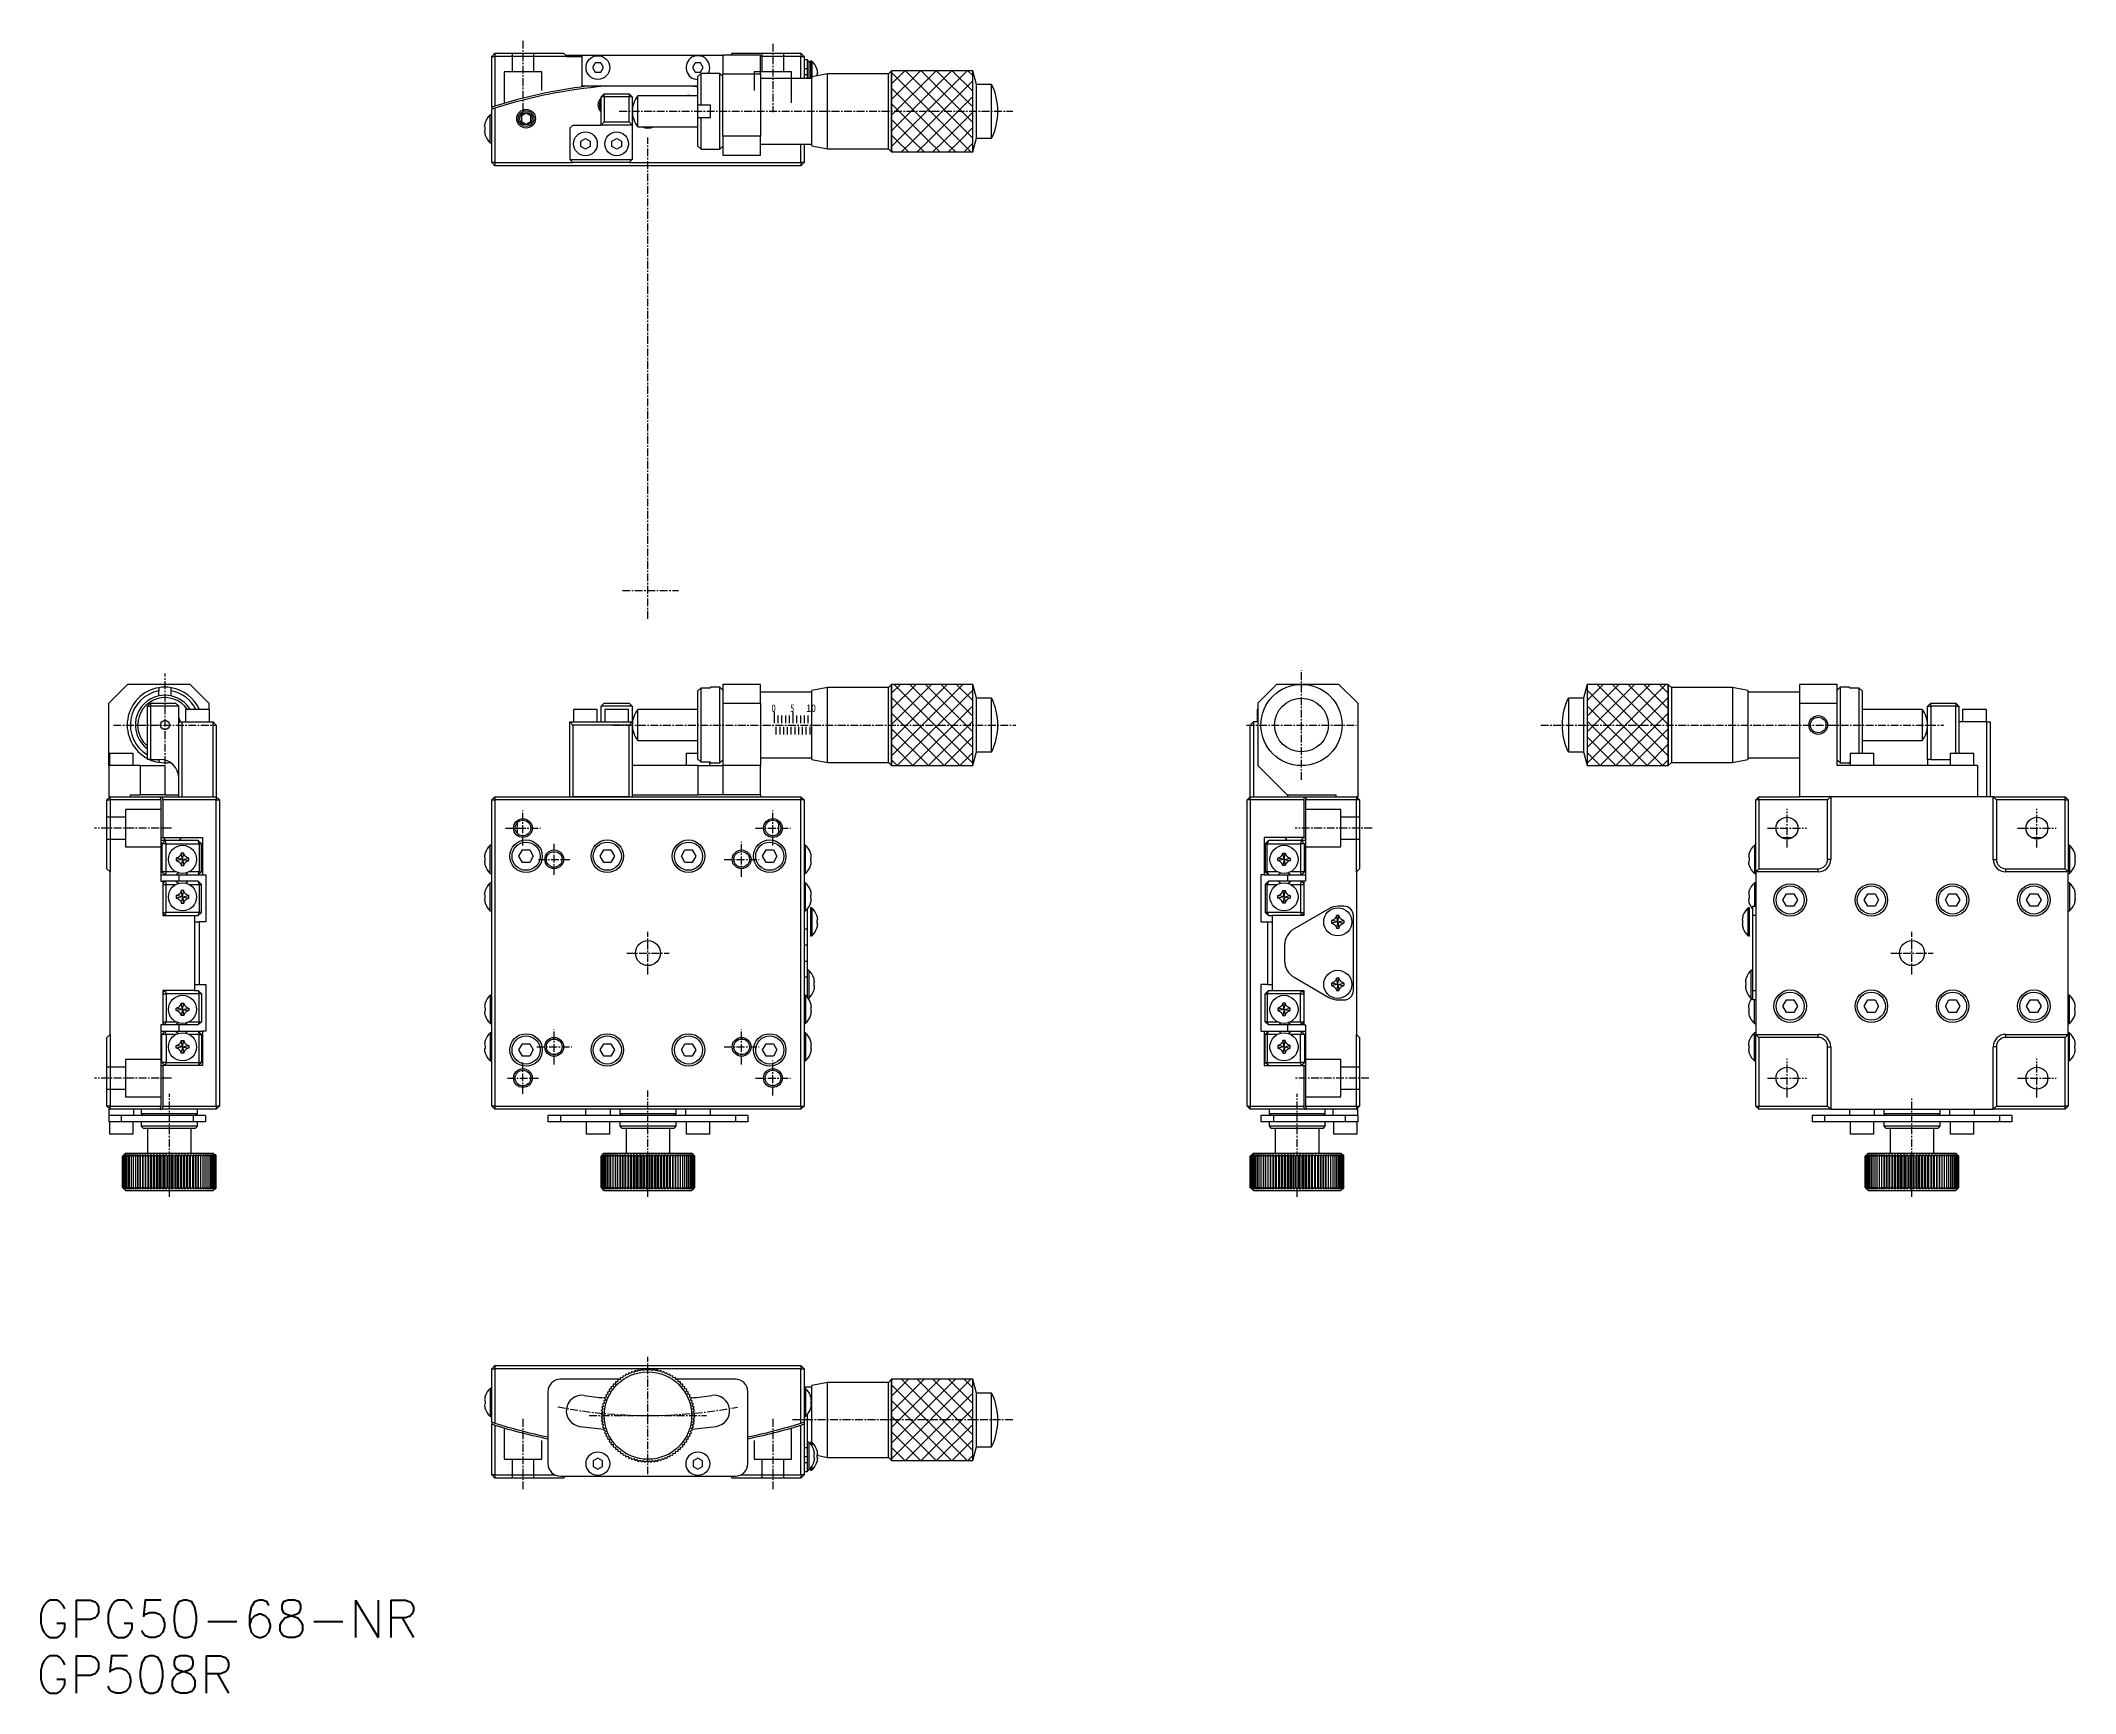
# Model space of a CAD drawing. Extents: x 81 to 407, y 46 to 311.
import ezdxf

# ---------------------------------------------------------------- set-up
doc = ezdxf.new("R2010")
doc.units = 0
doc.linetypes.add('CENTER', pattern=[2, 1.25, -0.25, 0.25, -0.25])
doc.layers.get('0').update_dxf_attribs({"linetype": 'CONTINUOUS'})
doc.layers.add('CENTER', color=1, linetype='CENTER')
doc.styles.add('ｽﾀｲﾙ1', font='txt.shx', dxfattribs={"bigfont": 'bigfont.shx'})

msp = doc.modelspace()

# ---------------------------------------------------------------- texts
at = {"color": 7, "linetype": 'CONTINUOUS'}
for s, width, p in [('0', 0.864, (198.17, 203.29)), ('5', 0.72, (201.17, 203.29)), ('10', 0.96, (203.74, 203.29))]:
    msp.add_text(s, height=1.2, dxfattribs=dict(at, width=width)).set_placement(p)
at = {"color": 7, "linetype": 'CONTINUOUS', "style": 'ｽﾀｲﾙ1'}
for s, p in [('GPG50-68-NR', (80.44, 55.17)), ('GP508R', (80.44, 46.24))]:
    msp.add_text(s, height=6, dxfattribs=at).set_placement(p)

# ---------------------------------------------------------------- linework, layer by layer
at = {"color": 7, "linetype": 'CONTINUOUS'}
for p, q in [((153.9, 308.69), (153.4, 308.19)), ((153.4, 300.05), (153.4, 308.19)), ((153.4, 308.19), (153.9, 308.19)), ((153.9, 308.69), (164.9, 308.69)), ((153.9, 308.69), (153.9, 308.19)), ((165.4, 308.19), (153.9, 308.19)), ((153.9, 308.19), (153.9, 300.21)), ((165.4, 308.19), (164.9, 308.69)), ((165.2, 308.39), (167.9, 308.39)), ((165.4, 308.19), (167.9, 308.19)), ((167.9, 308.39), (190.4, 308.39)), ((167.9, 303.39), (167.9, 308.39)), ((169.97, 307.14), (169.54, 306.39)), ((169.54, 306.39), (169.97, 305.64)), ((170.84, 307.14), (169.97, 307.14)), ((171.27, 306.39), (170.84, 307.14)), ((170.84, 305.64), (171.27, 306.39)), ((185.97, 307.14), (185.54, 306.39)), ((185.54, 306.39), (185.97, 305.64)), ((186.84, 307.14), (185.97, 307.14)), ((187.27, 306.39), (186.84, 307.14)), ((186.84, 305.64), (187.27, 306.39)), ((196.4, 308.39), (190.4, 308.39)), ((190.4, 308.39), (190.4, 305.39)), ((191.9, 308.69), (191.6, 308.39)), ((191.9, 308.69), (202.9, 308.69)), ((196.4, 305.39), (196.4, 308.39)), ((202.9, 308.19), (196.4, 308.19)), ((202.9, 308.69), (203.4, 308.19)), ((202.9, 308.69), (202.9, 308.19)), ((202.9, 308.19), (203.4, 308.19)), ((202.9, 304.64), (202.9, 308.19)), ((203.4, 308.19), (203.4, 304.64)), ((203.4, 307.69), (203.9, 307.69)), ((203.9, 307.69), (203.9, 306.19)), ((204.13, 307.44), (203.9, 307.44)), ((203.9, 306.19), (203.9, 305.29)), ((204.13, 307.44), (204.13, 304.64)), ((204.63, 307.44), (204.4, 307.44)), ((204.4, 307.44), (204.4, 304.64)), ((204.63, 307.44), (204.63, 304.64)), ((205.45, 306.2), (205.45, 306.19)), ((186.4, 303.39), (167.9, 303.39)), ((169.97, 305.64), (170.84, 305.64)), ((185.97, 305.64), (186.84, 305.64)), ((186.9, 305.44), (186.4, 304.94)), ((186.4, 300.39), (186.4, 304.94)), ((186.9, 300.39), (186.9, 305.44)), ((189.9, 305.44), (186.9, 305.44)), ((189.9, 293.34), (189.9, 305.44)), ((190.4, 304.94), (189.9, 305.44)), ((190.4, 305.39), (196.4, 305.39)), ((190.4, 295.39), (190.4, 305.39)), ((196.4, 305.39), (196.4, 295.39)), ((204.65, 304.64), (196.4, 304.64)), ((203.9, 305.29), (203.9, 304.64)), ((207.15, 305.39), (204.65, 304.89)), ((204.65, 293.89), (204.65, 304.89)), ((205.48, 305.41), (205.45, 305.39)), ((205.45, 305.39), (205.45, 305.26)), ((205.45, 305.26), (205.45, 305.12)), ((205.45, 305.12), (205.45, 305.05)), ((205.52, 305.5), (205.48, 305.41)), ((205.54, 305.61), (205.52, 305.5)), ((207.15, 293.39), (207.15, 305.39)), ((216.9, 305.39), (207.15, 305.39)), ((217.4, 305.89), (216.9, 305.39)), ((216.9, 293.39), (216.9, 305.39)), ((217.4, 305.89), (217.4, 292.89)), ((230.4, 305.89), (217.4, 305.89)), ((230.99, 303.69), (230.4, 305.89)), ((230.4, 292.89), (230.4, 305.89)), ((233.4, 303.69), (230.99, 303.69)), ((230.99, 295.09), (230.99, 303.69)), ((233.4, 295.09), (233.4, 303.69)), ((153.4, 300.05), (153.4, 299.74)), ((153.4, 291.19), (153.4, 299.74)), ((153.9, 299.9), (153.9, 291.19)), ((171.4, 302.19), (170.9, 301.69)), ((171.4, 301.69), (170.9, 301.69)), ((170.9, 297.19), (170.9, 301.69)), ((171.4, 302.19), (175.4, 302.19)), ((171.4, 301.69), (171.4, 302.19)), ((175.4, 301.69), (171.4, 301.69)), ((171.4, 301.69), (171.4, 297.69)), ((175.9, 301.69), (175.4, 302.19)), ((175.4, 302.19), (175.4, 301.69)), ((175.9, 301.69), (175.4, 301.69)), ((175.4, 297.69), (175.4, 301.69)), ((175.9, 301.69), (175.9, 297.19)), ((186.4, 301.89), (176.78, 301.89)), ((176.78, 296.89), (176.78, 301.89)), ((186.4, 298.39), (186.4, 300.42)), ((186.9, 300.39), (186.4, 300.39)), ((188.4, 300.39), (186.9, 300.39)), ((188.4, 298.39), (188.4, 300.39)), ((152.29, 296.88), (152.26, 297.01)), ((152.28, 296.28), (152.33, 296.38)), ((152.36, 296.79), (152.29, 296.88)), ((152.33, 296.38), (152.36, 296.39)), ((152.36, 297.59), (152.35, 297.6)), ((152.35, 296.66), (152.36, 296.79)), ((152.35, 296.53), (152.35, 296.66)), ((152.36, 296.39), (152.35, 296.53)), ((153.17, 296.59), (153.17, 298.84)), ((153.4, 298.84), (153.17, 298.84)), ((153.17, 294.34), (153.17, 296.59)), ((158.9, 299.08), (158.15, 298.65)), ((158.15, 298.65), (158.15, 297.78)), ((158.15, 297.78), (158.9, 297.35)), ((159.65, 298.65), (158.9, 299.08)), ((158.9, 297.35), (159.65, 297.78)), ((159.65, 297.78), (159.65, 298.65)), ((166.4, 297.19), (165.9, 296.69)), ((165.9, 296.69), (165.9, 291.69)), ((166.4, 297.19), (170.9, 297.19)), ((171.4, 297.69), (170.9, 297.19)), ((175.9, 297.19), (170.9, 297.19)), ((171.4, 297.69), (175.4, 297.69)), ((175.9, 297.19), (175.4, 297.69)), ((175.9, 297.19), (175.9, 291.69)), ((176.78, 296.89), (186.4, 296.89)), ((186.4, 293.84), (186.4, 298.39)), ((186.4, 298.39), (186.9, 298.39)), ((186.9, 293.34), (186.9, 298.39)), ((186.9, 298.39), (188.4, 298.39)), ((152.26, 296.17), (152.28, 296.28)), ((152.35, 295.59), (152.36, 295.59)), ((153.17, 294.34), (153.4, 294.34)), ((167.65, 294.63), (168.4, 295.06)), ((167.65, 293.76), (167.65, 294.63)), ((168.4, 293.33), (167.65, 293.76)), ((168.4, 295.06), (169.15, 294.63)), ((169.15, 293.76), (168.4, 293.33)), ((169.15, 294.63), (169.15, 293.76)), ((172.65, 294.63), (173.4, 295.06)), ((172.65, 293.76), (172.65, 294.63)), ((173.4, 293.33), (172.65, 293.76)), ((173.4, 295.06), (174.15, 294.63)), ((174.15, 293.76), (173.4, 293.33)), ((174.15, 294.63), (174.15, 293.76)), ((186.4, 293.84), (186.9, 293.34)), ((186.9, 293.34), (189.9, 293.34)), ((189.9, 293.34), (190.4, 293.84)), ((196.4, 295.39), (190.4, 295.39)), ((190.4, 295.39), (190.4, 292.39)), ((196.4, 292.39), (196.4, 295.39)), ((196.4, 294.14), (204.65, 294.14)), ((202.9, 291.19), (202.9, 294.14)), ((203.4, 294.14), (203.4, 291.19)), ((204.65, 293.89), (207.15, 293.39)), ((207.15, 293.39), (216.9, 293.39)), ((216.9, 293.39), (217.4, 292.89)), ((230.4, 292.89), (230.99, 295.09)), ((230.99, 295.09), (233.4, 295.09)), ((153.4, 291.19), (153.9, 290.69)), ((153.9, 291.19), (153.4, 291.19)), ((153.9, 291.19), (166.4, 291.19)), ((153.9, 291.19), (153.9, 290.69)), ((202.9, 290.69), (153.9, 290.69)), ((165.9, 291.69), (175.9, 291.69)), ((165.9, 291.69), (166.4, 291.19)), ((175.4, 291.19), (166.4, 291.19)), ((175.9, 291.69), (175.4, 291.19)), ((175.4, 291.19), (202.9, 291.19)), ((190.4, 292.39), (196.4, 292.39)), ((203.4, 291.19), (202.9, 290.69)), ((202.9, 291.19), (202.9, 290.69)), ((203.4, 291.19), (202.9, 291.19)), ((217.4, 292.89), (230.4, 292.89)), ((92.11, 204.69), (95.11, 207.69)), ((105.11, 207.69), (95.11, 207.69)), ((100.11, 207.16), (100.11, 206.65)), ((100.11, 205.84), (100.11, 206.65)), ((102.11, 206.65), (102.11, 207.16)), ((102.11, 205.84), (102.11, 206.65)), ((105.11, 207.69), (108.11, 204.69)), ((186.4, 206.65), (186.9, 207.16)), ((186.4, 195.73), (186.4, 206.65)), ((186.9, 195.23), (186.9, 207.16)), ((186.9, 207.16), (188.4, 207.16)), ((189.9, 207.24), (188.4, 207.24)), ((188.4, 207.16), (188.4, 207.24)), ((189.9, 195.14), (189.9, 207.24)), ((190.4, 206.74), (189.9, 207.24)), ((196.4, 207.69), (190.4, 207.69)), ((190.4, 207.69), (190.4, 204.69)), ((196.4, 204.69), (196.4, 207.69)), ((204.65, 206.44), (196.4, 206.44)), ((207.15, 207.19), (204.65, 206.69)), ((204.65, 195.69), (204.65, 206.69)), ((207.15, 195.19), (207.15, 207.19)), ((216.9, 207.19), (207.15, 207.19)), ((217.4, 207.69), (216.9, 207.19)), ((216.9, 195.19), (216.9, 207.19)), ((217.4, 207.69), (217.4, 194.69)), ((230.4, 207.69), (217.4, 207.69)), ((230.99, 205.49), (230.4, 207.69)), ((230.4, 194.69), (230.4, 207.69)), ((233.4, 205.49), (230.99, 205.49)), ((230.99, 196.89), (230.99, 205.49)), ((233.4, 196.89), (233.4, 205.49)), ((276.01, 204.69), (279.01, 207.69)), ((283.01, 207.69), (279.01, 207.69)), ((289.01, 207.69), (283.01, 207.69)), ((289.01, 207.69), (292.01, 204.69)), ((325.72, 205.49), (325.72, 196.89)), ((328.13, 205.49), (325.72, 205.49)), ((328.72, 207.69), (328.13, 205.49)), ((328.13, 205.49), (328.13, 196.89)), ((328.72, 207.69), (328.72, 194.69)), ((341.72, 207.69), (328.72, 207.69)), ((342.22, 207.19), (341.72, 207.69)), ((341.72, 194.69), (341.72, 207.69)), ((342.22, 207.19), (342.22, 195.19)), ((351.97, 207.19), (342.22, 207.19)), ((351.97, 207.19), (351.97, 195.19)), ((354.47, 206.69), (351.97, 207.19)), ((354.47, 206.69), (354.47, 195.69)), ((362.72, 206.44), (354.47, 206.44)), ((368.72, 207.69), (362.72, 207.69)), ((362.72, 207.69), (362.72, 204.69)), ((368.72, 204.69), (368.72, 207.69)), ((369.22, 207.24), (368.72, 206.74)), ((369.22, 207.24), (369.22, 195.14)), ((370.72, 207.24), (369.22, 207.24)), ((370.72, 207.24), (370.72, 207.16)), ((370.72, 207.16), (372.22, 207.16)), ((372.22, 207.16), (372.22, 196.69)), ((372.22, 207.16), (372.72, 206.65)), ((372.72, 206.65), (372.72, 196.69)), ((92.11, 194.69), (92.11, 204.69)), ((98.81, 204.69), (98.31, 204.19)), ((98.31, 195.69), (98.31, 204.19)), ((98.31, 204.19), (98.81, 204.19)), ((98.81, 204.69), (102.81, 204.69)), ((98.81, 204.69), (98.81, 204.19)), ((98.81, 204.19), (98.81, 195.69)), ((103.31, 204.19), (98.81, 204.19)), ((102.81, 204.69), (103.31, 204.19)), ((103.31, 201.69), (103.31, 204.19)), ((106.31, 203.69), (104.41, 203.69)), ((104.41, 203.69), (104.41, 201.69)), ((108.21, 203.69), (106.31, 203.69)), ((108.11, 204.69), (108.11, 203.69)), ((108.21, 201.69), (108.21, 203.69)), ((170.3, 203.69), (166.5, 203.69)), ((166.5, 203.69), (166.5, 201.69)), ((170.3, 201.69), (170.3, 203.69)), ((171.4, 204.69), (170.9, 204.19)), ((170.9, 201.69), (170.9, 204.19)), ((175.9, 204.19), (170.9, 204.19)), ((171.4, 204.69), (175.4, 204.69)), ((171.5, 203.69), (171.5, 201.69)), ((175.3, 203.69), (171.5, 203.69)), ((175.3, 201.69), (175.3, 203.69)), ((175.9, 204.19), (175.4, 204.69)), ((175.9, 204.19), (175.9, 201.69)), ((186.4, 203.69), (176.78, 203.69)), ((176.78, 198.69), (176.78, 203.69)), ((190.4, 204.69), (196.4, 204.69)), ((190.4, 204.69), (190.4, 194.69)), ((196.4, 204.69), (196.4, 194.69)), ((198.65, 201.49), (198.65, 203.29)), ((199.25, 201.49), (199.25, 202.69)), ((199.85, 201.49), (199.85, 202.69)), ((200.45, 201.49), (200.45, 202.69)), ((201.05, 201.49), (201.05, 202.69)), ((201.65, 201.49), (201.65, 203.29)), ((202.25, 201.49), (202.25, 202.69)), ((202.85, 201.49), (202.85, 202.69)), ((203.45, 201.49), (203.45, 202.69)), ((204.05, 201.49), (204.05, 202.69)), ((204.65, 201.49), (204.65, 203.29)), ((275.91, 203.69), (275.91, 201.69)), ((276.01, 203.69), (275.91, 203.69)), ((276.01, 204.69), (276.01, 194.69)), ((292.01, 204.69), (292.01, 189.69)), ((362.72, 204.69), (362.72, 189.69)), ((362.72, 204.69), (368.72, 204.69)), ((368.72, 194.69), (368.72, 204.69)), ((382.34, 203.69), (372.72, 203.69)), ((382.34, 203.69), (382.34, 198.69)), ((383.22, 204.19), (383.72, 204.69)), ((383.22, 195.69), (383.22, 204.19)), ((383.22, 204.19), (383.72, 204.19)), ((383.72, 204.69), (387.72, 204.69)), ((383.72, 204.19), (383.72, 204.69)), ((387.72, 204.19), (383.72, 204.19)), ((383.72, 204.19), (383.72, 195.69)), ((387.72, 204.69), (387.72, 204.19)), ((387.72, 204.69), (388.22, 204.19)), ((387.72, 196.69), (387.72, 204.19)), ((387.72, 204.19), (388.22, 204.19)), ((388.22, 204.19), (388.22, 196.69)), ((388.82, 203.69), (388.82, 201.69)), ((392.62, 203.69), (388.82, 203.69)), ((392.62, 201.69), (392.62, 203.69)), ((103.31, 189.69), (103.31, 201.69)), ((103.31, 201.69), (103.81, 201.69)), ((103.81, 201.69), (103.81, 189.69)), ((103.81, 201.69), (108.81, 201.69)), ((108.81, 189.69), (108.81, 201.69)), ((108.81, 201.69), (109.31, 201.19)), ((109.31, 201.19), (109.31, 189.69)), ((165.9, 189.69), (165.9, 201.69)), ((165.9, 201.69), (175.9, 201.69)), ((165.9, 201.69), (166.4, 201.19)), ((166.4, 201.19), (166.4, 189.69)), ((175.4, 201.19), (166.4, 201.19)), ((175.9, 201.69), (175.4, 201.19)), ((175.4, 189.69), (175.4, 201.19)), ((175.9, 201.69), (175.9, 189.69)), ((176.78, 198.69), (186.4, 198.69)), ((198.95, 199.69), (198.95, 200.89)), ((199.55, 199.69), (199.55, 200.89)), ((200.15, 199.69), (200.15, 200.89)), ((200.75, 199.69), (200.75, 200.89)), ((201.35, 199.69), (201.35, 200.89)), ((201.95, 199.69), (201.95, 200.89)), ((202.55, 199.69), (202.55, 200.89)), ((203.15, 199.69), (203.15, 200.89)), ((203.15, 199.69), (203.15, 200.89)), ((203.75, 199.69), (203.75, 200.89)), ((204.35, 199.69), (204.35, 200.89)), ((275.31, 201.69), (274.81, 201.19)), ((274.81, 189.69), (274.81, 201.19)), ((275.31, 201.69), (275.31, 189.69)), ((276.01, 201.69), (275.31, 201.69)), ((372.72, 198.69), (382.34, 198.69)), ((392.72, 201.69), (388.22, 201.69)), ((392.72, 189.69), (392.72, 201.69)), ((392.72, 201.69), (393.22, 201.69)), ((393.22, 201.69), (393.22, 189.69)), ((92.21, 196.69), (92.21, 194.69)), ((92.21, 196.69), (96.01, 196.69)), ((96.01, 194.69), (96.01, 196.69)), ((98.81, 195.69), (98.31, 195.69)), ((98.81, 195.69), (100.31, 195.69)), ((100.11, 195.73), (100.11, 195.23)), ((184.5, 196.69), (184.5, 194.69)), ((184.5, 196.69), (186.4, 196.69)), ((186.9, 195.23), (186.4, 195.73)), ((189.9, 195.14), (190.4, 195.64)), ((196.4, 195.94), (204.65, 195.94)), ((204.65, 195.69), (207.15, 195.19)), ((230.4, 194.69), (230.99, 196.89)), ((230.99, 196.89), (233.4, 196.89)), ((325.72, 196.89), (328.13, 196.89)), ((328.13, 196.89), (328.72, 194.69)), ((351.97, 195.19), (354.47, 195.69)), ((354.47, 195.94), (362.72, 195.94)), ((368.72, 195.64), (369.22, 195.14)), ((370.82, 196.69), (370.82, 194.69)), ((370.82, 196.69), (374.62, 196.69)), ((374.62, 194.69), (374.62, 196.69)), ((383.22, 195.69), (383.22, 194.69)), ((383.72, 195.69), (383.22, 195.69)), ((383.72, 195.69), (386.82, 195.69)), ((386.82, 196.69), (386.82, 194.69)), ((386.82, 196.69), (390.62, 196.69)), ((390.62, 194.69), (390.62, 196.69)), ((97.11, 194.69), (92.11, 194.69)), ((92.11, 194.69), (92.11, 189.69)), ((97.11, 194.69), (101.11, 194.69)), ((97.11, 194.69), (97.11, 189.99)), ((186.4, 194.69), (175.9, 194.69)), ((186.4, 194.69), (190.4, 194.69)), ((188.4, 195.23), (186.9, 195.23)), ((188.3, 194.69), (188.3, 195.23)), ((188.4, 195.14), (188.4, 195.23)), ((188.4, 195.14), (189.9, 195.14)), ((196.4, 194.69), (190.4, 194.69)), ((190.4, 194.69), (190.4, 189.99)), ((196.4, 189.99), (196.4, 194.69)), ((207.15, 195.19), (216.9, 195.19)), ((216.9, 195.19), (217.4, 194.69)), ((217.4, 194.69), (230.4, 194.69)), ((280.71, 189.99), (276.01, 194.69)), ((328.72, 194.69), (341.72, 194.69)), ((341.72, 194.69), (342.22, 195.19)), ((342.22, 195.19), (351.97, 195.19)), ((391.22, 194.69), (368.72, 194.69)), ((369.22, 195.14), (370.72, 195.14)), ((370.72, 195.23), (370.72, 195.14)), ((370.82, 195.23), (370.72, 195.23)), ((391.22, 194.69), (391.22, 189.69)), ((91.81, 189.19), (92.31, 189.69)), ((91.81, 178.19), (91.81, 189.19)), ((91.81, 189.19), (92.31, 189.19)), ((92.31, 189.69), (92.11, 189.69)), ((92.31, 189.69), (100.29, 189.69)), ((92.31, 189.19), (92.31, 189.69)), ((92.31, 189.19), (92.31, 177.69)), ((100.45, 189.19), (92.31, 189.19)), ((95.61, 189.99), (97.11, 189.99)), ((95.61, 189.69), (95.61, 189.99)), ((101.11, 189.99), (97.11, 189.99)), ((100.29, 189.69), (100.6, 189.69)), ((100.45, 189.19), (100.45, 176.19)), ((100.6, 189.69), (109.31, 189.69)), ((109.31, 189.19), (100.77, 189.19)), ((100.77, 189.19), (100.77, 183.19)), ((101.11, 189.99), (103.31, 189.99)), ((109.31, 189.69), (109.31, 189.19)), ((109.31, 189.69), (109.81, 189.19)), ((109.31, 140.19), (109.31, 189.19)), ((109.31, 189.19), (109.81, 189.19)), ((109.81, 189.19), (109.81, 140.19)), ((153.9, 189.69), (153.4, 189.19)), ((153.4, 140.19), (153.4, 189.19)), ((153.4, 189.19), (153.9, 189.19)), ((153.9, 189.69), (166.4, 189.69)), ((153.9, 189.69), (153.9, 189.19)), ((202.9, 189.19), (153.9, 189.19)), ((153.9, 189.19), (153.9, 140.19)), ((166.4, 189.69), (175.4, 189.69)), ((175.4, 189.69), (166.4, 189.69)), ((175.4, 189.69), (202.9, 189.69)), ((175.9, 189.99), (186.4, 189.99)), ((190.4, 189.99), (186.4, 189.99)), ((196.4, 189.99), (190.4, 189.99)), ((196.4, 189.99), (196.4, 189.69)), ((203.4, 189.19), (202.9, 189.69)), ((202.9, 189.69), (202.9, 189.19)), ((202.9, 140.19), (202.9, 189.19)), ((203.4, 189.19), (202.9, 189.19)), ((203.4, 189.19), (203.4, 140.19)), ((274.81, 189.69), (274.31, 189.19)), ((274.31, 140.19), (274.31, 189.19)), ((274.81, 189.19), (274.31, 189.19)), ((274.81, 189.69), (283.52, 189.69)), ((274.81, 189.19), (274.81, 189.69)), ((274.81, 189.19), (274.81, 140.19)), ((283.36, 189.19), (274.81, 189.19)), ((280.71, 189.99), (288.51, 189.99)), ((280.81, 189.69), (280.81, 189.99)), ((283.36, 189.19), (283.36, 183.19)), ((283.52, 189.69), (283.83, 189.69)), ((291.81, 189.19), (283.67, 189.19)), ((283.67, 189.19), (283.67, 176.19)), ((283.83, 189.69), (291.81, 189.69)), ((288.51, 189.99), (288.51, 189.69)), ((292.31, 189.19), (291.81, 189.69)), ((291.81, 189.69), (291.81, 189.19)), ((292.01, 189.69), (291.81, 189.69)), ((291.81, 177.69), (291.81, 189.19)), ((292.31, 189.19), (291.81, 189.19)), ((292.31, 189.19), (292.31, 178.19)), ((356.22, 189.69), (355.72, 189.19)), ((355.72, 177.69), (355.72, 189.19)), ((356.22, 189.19), (355.72, 189.19)), ((356.22, 189.69), (362.72, 189.69)), ((356.22, 189.19), (356.22, 189.69)), ((367.22, 189.19), (356.22, 189.19)), ((356.22, 189.19), (356.22, 178.19)), ((391.22, 189.69), (362.72, 189.69)), ((367.22, 189.19), (367.72, 189.69)), ((367.22, 179.69), (367.22, 189.19)), ((367.72, 189.69), (367.72, 179.69)), ((393.72, 189.69), (391.22, 189.69)), ((393.72, 179.69), (393.72, 189.69)), ((393.72, 189.69), (405.22, 189.69)), ((393.72, 189.69), (394.22, 189.19)), ((394.22, 189.19), (394.22, 179.69)), ((405.22, 189.19), (394.22, 189.19)), ((405.72, 189.19), (405.22, 189.69)), ((405.22, 189.19), (405.22, 189.69)), ((405.22, 178.19), (405.22, 189.19)), ((405.22, 189.19), (405.72, 189.19)), ((405.72, 189.19), (405.72, 177.69)), ((100.45, 183.19), (100.77, 183.19)), ((101.13, 182.69), (100.45, 182.69)), ((101.13, 182.69), (100.61, 182.19)), ((100.77, 183.19), (107.1, 183.19)), ((100.79, 183.19), (101.04, 182.94)), ((101.04, 182.94), (101.29, 182.69)), ((101.08, 182.69), (101.18, 182.79)), ((106.4, 182.69), (101.13, 182.69)), ((101.27, 182.19), (101.13, 182.69)), ((103.29, 182.69), (103.54, 182.94)), ((103.54, 182.94), (103.79, 183.19)), ((106.94, 182.19), (106.4, 182.69)), ((106.6, 182.19), (106.4, 182.69)), ((107.1, 183.19), (107.1, 177.19)), ((277.02, 183.19), (277.02, 177.19)), ((283.36, 183.19), (277.02, 183.19)), ((277.19, 182.19), (277.72, 182.69)), ((277.72, 182.69), (277.52, 182.19)), ((282.99, 182.69), (277.72, 182.69)), ((280.33, 183.19), (280.58, 182.94)), ((280.58, 182.94), (280.83, 182.69)), ((282.83, 182.69), (283.08, 182.94)), ((282.99, 182.69), (282.85, 182.19)), ((282.94, 182.79), (283.04, 182.69)), ((283.67, 182.69), (282.99, 182.69)), ((282.99, 182.69), (283.51, 182.19)), ((283.08, 182.94), (283.33, 183.19)), ((283.36, 183.19), (283.67, 183.19)), ((359.82, 183.19), (361.62, 183.19)), ((399.82, 183.19), (401.62, 183.19)), ((100.45, 182.19), (100.61, 182.19)), ((100.61, 182.19), (100.61, 177.69)), ((101.27, 182.19), (100.61, 182.19)), ((101.27, 182.19), (106.6, 182.19)), ((101.27, 177.69), (101.27, 182.19)), ((102.91, 179.89), (102.9, 179.76)), ((102.9, 179.76), (102.9, 179.62)), ((102.9, 179.62), (102.91, 179.49)), ((103.91, 179.69), (102.91, 179.89)), ((102.93, 179.89), (102.91, 179.89)), ((103.91, 179.69), (102.91, 179.49)), ((102.91, 179.49), (102.94, 179.49)), ((102.95, 179.9), (102.93, 179.89)), ((102.94, 179.49), (102.97, 179.48)), ((102.98, 179.9), (102.95, 179.9)), ((102.97, 179.48), (103, 179.48)), ((103, 179.91), (102.98, 179.9)), ((103.03, 179.92), (103, 179.91)), ((103, 179.48), (103.02, 179.47)), ((103.02, 179.47), (103.05, 179.46)), ((103.06, 179.93), (103.03, 179.92)), ((103.05, 179.46), (103.08, 179.45)), ((103.09, 179.94), (103.06, 179.93)), ((103.08, 179.45), (103.11, 179.44)), ((103.12, 179.95), (103.09, 179.94)), ((103.11, 179.44), (103.14, 179.42)), ((103.15, 179.97), (103.12, 179.95)), ((103.14, 179.42), (103.17, 179.41)), ((103.18, 179.98), (103.15, 179.97)), ((103.17, 179.41), (103.2, 179.39)), ((103.21, 180), (103.18, 179.98)), ((103.2, 179.39), (103.24, 179.36)), ((103.25, 180.03), (103.21, 180)), ((103.24, 179.36), (103.28, 179.34)), ((103.28, 180.05), (103.25, 180.03)), ((103.32, 180.08), (103.28, 180.05)), ((103.28, 179.34), (103.32, 179.31)), ((103.36, 180.11), (103.32, 180.08)), ((103.32, 179.31), (103.35, 179.28)), ((103.35, 179.28), (103.39, 179.25)), ((103.39, 180.14), (103.36, 180.11)), ((103.43, 180.18), (103.39, 180.14)), ((103.39, 179.25), (103.43, 179.21)), ((103.46, 180.21), (103.43, 180.18)), ((103.43, 179.21), (103.46, 179.18)), ((103.5, 180.25), (103.46, 180.21)), ((103.46, 179.18), (103.49, 179.14)), ((103.49, 179.14), (103.52, 179.1)), ((103.53, 180.29), (103.5, 180.25)), ((103.56, 180.32), (103.53, 180.29)), ((103.58, 180.36), (103.56, 180.32)), ((103.61, 180.4), (103.58, 180.36)), ((103.62, 180.43), (103.61, 180.4)), ((103.64, 180.46), (103.62, 180.43)), ((103.65, 180.49), (103.64, 180.46)), ((103.67, 180.52), (103.65, 180.49)), ((103.68, 180.55), (103.67, 180.52)), ((103.69, 180.58), (103.68, 180.55)), ((103.7, 180.61), (103.69, 180.58)), ((103.71, 180.66), (103.7, 180.64)), ((103.7, 180.64), (103.7, 180.61)), ((103.84, 180.7), (103.71, 180.69)), ((103.91, 179.69), (103.71, 180.69)), ((103.71, 180.69), (103.71, 180.66)), ((103.91, 179.69), (103.71, 178.69)), ((103.97, 180.7), (103.84, 180.7)), ((103.91, 179.69), (104.11, 180.69)), ((103.91, 179.69), (104.91, 179.89)), ((103.91, 179.69), (104.91, 179.49)), ((103.91, 179.69), (104.11, 178.69)), ((104.11, 180.69), (103.97, 180.7)), ((104.11, 180.67), (104.11, 180.69)), ((104.12, 180.65), (104.11, 180.67)), ((104.12, 180.63), (104.12, 180.65)), ((104.13, 180.6), (104.12, 180.63)), ((104.13, 180.57), (104.13, 180.6)), ((104.14, 180.55), (104.13, 180.57)), ((104.16, 180.52), (104.14, 180.55)), ((104.17, 180.49), (104.16, 180.52)), ((104.18, 180.45), (104.17, 180.49)), ((104.2, 180.42), (104.18, 180.45)), ((104.22, 180.39), (104.2, 180.42)), ((104.24, 180.36), (104.22, 180.39)), ((104.27, 180.32), (104.24, 180.36)), ((104.3, 180.28), (104.27, 180.32)), ((104.29, 179.1), (104.32, 179.13)), ((104.33, 180.24), (104.3, 180.28)), ((104.32, 179.13), (104.36, 179.17)), ((104.36, 180.21), (104.33, 180.24)), ((104.4, 180.17), (104.36, 180.21)), ((104.36, 179.17), (104.39, 179.21)), ((104.39, 179.21), (104.43, 179.24)), ((104.43, 180.14), (104.4, 180.17)), ((104.47, 180.11), (104.43, 180.14)), ((104.43, 179.24), (104.46, 179.27)), ((104.46, 179.27), (104.5, 179.3)), ((104.51, 180.08), (104.47, 180.11)), ((104.5, 179.3), (104.54, 179.33)), ((104.54, 180.05), (104.51, 180.08)), ((104.58, 180.02), (104.54, 180.05)), ((104.54, 179.33), (104.57, 179.36)), ((104.57, 179.36), (104.61, 179.38)), ((104.62, 180), (104.58, 180.02)), ((104.61, 179.38), (104.64, 179.4)), ((104.65, 179.98), (104.62, 180)), ((104.64, 179.4), (104.67, 179.42)), ((104.68, 179.96), (104.65, 179.98)), ((104.67, 179.42), (104.7, 179.43)), ((104.71, 179.95), (104.68, 179.96)), ((104.7, 179.43), (104.74, 179.45)), ((104.74, 179.93), (104.71, 179.95)), ((104.77, 179.92), (104.74, 179.93)), ((104.74, 179.45), (104.76, 179.46)), ((104.76, 179.46), (104.79, 179.47)), ((104.8, 179.91), (104.77, 179.92)), ((104.79, 179.47), (104.82, 179.48)), ((104.83, 179.91), (104.8, 179.91)), ((104.82, 179.48), (104.84, 179.48)), ((104.85, 179.9), (104.83, 179.91)), ((104.84, 179.48), (104.87, 179.49)), ((104.88, 179.9), (104.85, 179.9)), ((104.87, 179.49), (104.89, 179.49)), ((104.91, 179.89), (104.88, 179.9)), ((104.89, 179.49), (104.91, 179.49)), ((104.92, 179.76), (104.91, 179.89)), ((104.91, 179.49), (104.92, 179.63)), ((104.92, 179.63), (104.92, 179.76)), ((106.94, 182.19), (106.6, 182.19)), ((106.6, 182.19), (106.6, 177.69)), ((106.94, 177.69), (106.94, 182.19)), ((152.29, 179.98), (152.26, 180.11)), ((152.26, 179.27), (152.28, 179.38)), ((152.28, 179.38), (152.33, 179.48)), ((152.36, 179.89), (152.29, 179.98)), ((152.33, 179.48), (152.36, 179.49)), ((152.36, 180.69), (152.35, 180.7)), ((152.35, 179.76), (152.36, 179.89)), ((152.35, 179.63), (152.35, 179.76)), ((152.36, 179.49), (152.35, 179.63)), ((153.4, 181.94), (153.17, 181.94)), ((153.17, 177.44), (153.17, 181.94)), ((157.75, 180.19), (158.33, 181.19)), ((158.33, 179.19), (157.75, 180.19)), ((158.33, 181.19), (159.48, 181.19)), ((159.48, 179.19), (158.33, 179.19)), ((159.48, 181.19), (160.06, 180.19)), ((160.06, 180.19), (159.48, 179.19)), ((170.75, 180.19), (171.33, 181.19)), ((171.33, 179.19), (170.75, 180.19)), ((171.33, 181.19), (172.48, 181.19)), ((172.48, 179.19), (171.33, 179.19)), ((172.48, 181.19), (173.06, 180.19)), ((173.06, 180.19), (172.48, 179.19)), ((183.75, 180.19), (184.33, 181.19)), ((184.33, 179.19), (183.75, 180.19)), ((184.33, 181.19), (185.48, 181.19)), ((185.48, 179.19), (184.33, 179.19)), ((185.48, 181.19), (186.06, 180.19)), ((186.06, 180.19), (185.48, 179.19)), ((196.75, 180.19), (197.33, 181.19)), ((197.33, 179.19), (196.75, 180.19)), ((197.33, 181.19), (198.48, 181.19)), ((198.48, 179.19), (197.33, 179.19)), ((198.48, 181.19), (199.06, 180.19)), ((199.06, 180.19), (198.48, 179.19)), ((203.63, 181.94), (203.4, 181.94)), ((203.63, 177.44), (203.63, 181.94)), ((204.45, 180.69), (204.45, 180.7)), ((204.45, 179.89), (204.52, 179.98)), ((204.45, 179.76), (204.45, 179.89)), ((204.45, 179.63), (204.45, 179.76)), ((204.45, 179.49), (204.45, 179.63)), ((204.48, 179.48), (204.45, 179.49)), ((204.52, 179.38), (204.48, 179.48)), ((204.52, 179.98), (204.54, 180.11)), ((204.54, 179.27), (204.52, 179.38)), ((277.19, 182.19), (277.19, 177.69)), ((277.19, 182.19), (277.52, 182.19)), ((277.52, 182.19), (282.85, 182.19)), ((277.52, 177.69), (277.52, 182.19)), ((279.2, 179.76), (279.21, 179.89)), ((279.2, 179.63), (279.2, 179.76)), ((279.21, 179.49), (279.2, 179.63)), ((279.21, 179.89), (279.24, 179.9)), ((280.21, 179.69), (279.21, 179.89)), ((280.21, 179.69), (279.21, 179.49)), ((279.23, 179.49), (279.21, 179.49)), ((279.25, 179.49), (279.23, 179.49)), ((279.24, 179.9), (279.27, 179.9)), ((279.28, 179.48), (279.25, 179.49)), ((279.27, 179.9), (279.3, 179.91)), ((279.3, 179.48), (279.28, 179.48)), ((279.3, 179.91), (279.32, 179.91)), ((279.33, 179.47), (279.3, 179.48)), ((279.32, 179.91), (279.35, 179.92)), ((279.36, 179.46), (279.33, 179.47)), ((279.35, 179.92), (279.38, 179.93)), ((279.39, 179.45), (279.36, 179.46)), ((279.38, 179.93), (279.41, 179.95)), ((279.42, 179.43), (279.39, 179.45)), ((279.41, 179.95), (279.44, 179.96)), ((279.45, 179.42), (279.42, 179.43)), ((279.44, 179.96), (279.47, 179.98)), ((279.48, 179.4), (279.45, 179.42)), ((279.47, 179.98), (279.5, 180)), ((279.51, 179.38), (279.48, 179.4)), ((279.5, 180), (279.54, 180.02)), ((279.55, 179.36), (279.51, 179.38)), ((279.54, 180.02), (279.58, 180.05)), ((279.58, 179.33), (279.55, 179.36)), ((279.58, 180.05), (279.62, 180.08)), ((279.62, 179.3), (279.58, 179.33)), ((279.62, 180.08), (279.65, 180.11)), ((279.66, 179.27), (279.62, 179.3)), ((279.65, 180.11), (279.69, 180.14)), ((279.69, 179.24), (279.66, 179.27)), ((279.69, 180.14), (279.73, 180.17)), ((279.73, 179.21), (279.69, 179.24)), ((279.73, 180.17), (279.76, 180.21)), ((279.76, 179.17), (279.73, 179.21)), ((279.76, 180.21), (279.79, 180.24)), ((279.8, 179.13), (279.76, 179.17)), ((279.79, 180.24), (279.82, 180.28)), ((279.83, 179.1), (279.8, 179.13)), ((279.82, 180.28), (279.85, 180.32)), ((279.85, 180.32), (279.88, 180.36)), ((279.88, 180.36), (279.9, 180.39)), ((279.9, 180.39), (279.92, 180.42)), ((279.92, 180.42), (279.94, 180.45)), ((279.94, 180.45), (279.95, 180.49)), ((279.95, 180.49), (279.97, 180.52)), ((279.97, 180.52), (279.98, 180.55)), ((279.98, 180.55), (279.99, 180.57)), ((279.99, 180.6), (280, 180.63)), ((279.99, 180.57), (279.99, 180.6)), ((280, 180.65), (280.01, 180.67)), ((280, 180.63), (280, 180.65)), ((280.01, 180.69), (280.15, 180.7)), ((280.21, 179.69), (280.01, 180.69)), ((280.01, 180.67), (280.01, 180.69)), ((280.21, 179.69), (280.01, 178.69)), ((280.15, 180.7), (280.28, 180.7)), ((280.21, 179.69), (280.41, 180.69)), ((280.21, 179.69), (281.21, 179.89)), ((280.21, 179.69), (281.21, 179.49)), ((280.21, 179.69), (280.41, 178.69)), ((280.28, 180.7), (280.41, 180.69)), ((280.41, 180.69), (280.41, 180.66)), ((280.41, 180.66), (280.42, 180.64)), ((280.42, 180.64), (280.43, 180.61)), ((280.43, 180.61), (280.43, 180.58)), ((280.43, 180.58), (280.44, 180.55)), ((280.44, 180.55), (280.45, 180.52)), ((280.45, 180.52), (280.47, 180.49)), ((280.47, 180.49), (280.48, 180.46)), ((280.48, 180.46), (280.5, 180.43)), ((280.5, 180.43), (280.51, 180.4)), ((280.51, 180.4), (280.54, 180.36)), ((280.54, 180.36), (280.57, 180.32)), ((280.57, 180.32), (280.59, 180.29)), ((280.59, 180.29), (280.62, 180.25)), ((280.63, 179.14), (280.6, 179.1)), ((280.62, 180.25), (280.66, 180.21)), ((280.66, 179.18), (280.63, 179.14)), ((280.66, 180.21), (280.69, 180.18)), ((280.7, 179.21), (280.66, 179.18)), ((280.69, 180.18), (280.73, 180.14)), ((280.73, 179.25), (280.7, 179.21)), ((280.73, 180.14), (280.76, 180.11)), ((280.77, 179.28), (280.73, 179.25)), ((280.76, 180.11), (280.8, 180.08)), ((280.81, 179.31), (280.77, 179.28)), ((280.8, 180.08), (280.84, 180.05)), ((280.84, 179.34), (280.81, 179.31)), ((280.84, 180.05), (280.87, 180.03)), ((280.88, 179.36), (280.84, 179.34)), ((280.87, 180.03), (280.91, 180)), ((280.92, 179.39), (280.88, 179.36)), ((280.91, 180), (280.94, 179.98)), ((280.95, 179.41), (280.92, 179.39)), ((280.94, 179.98), (280.97, 179.97)), ((280.98, 179.42), (280.95, 179.41)), ((280.97, 179.97), (281, 179.95)), ((281.01, 179.44), (280.98, 179.42)), ((281, 179.95), (281.04, 179.94)), ((281.04, 179.45), (281.01, 179.44)), ((281.04, 179.94), (281.06, 179.93)), ((281.07, 179.46), (281.04, 179.45)), ((281.06, 179.93), (281.09, 179.92)), ((281.1, 179.47), (281.07, 179.46)), ((281.09, 179.92), (281.12, 179.91)), ((281.13, 179.48), (281.1, 179.47)), ((281.12, 179.91), (281.14, 179.9)), ((281.15, 179.48), (281.13, 179.48)), ((281.14, 179.9), (281.17, 179.9)), ((281.18, 179.49), (281.15, 179.48)), ((281.17, 179.9), (281.19, 179.89)), ((281.21, 179.49), (281.18, 179.49)), ((281.19, 179.89), (281.21, 179.89)), ((281.21, 179.89), (281.22, 179.76)), ((281.22, 179.62), (281.21, 179.49)), ((281.22, 179.76), (281.22, 179.62)), ((283.51, 182.19), (282.85, 182.19)), ((282.85, 182.19), (282.85, 177.69)), ((283.51, 182.19), (283.67, 182.19)), ((283.51, 177.69), (283.51, 182.19)), ((354.58, 180.11), (354.6, 180)), ((354.6, 179.41), (354.58, 179.28)), ((354.6, 180), (354.65, 179.91)), ((354.67, 179.49), (354.6, 179.41)), ((354.65, 179.91), (354.67, 179.89)), ((354.67, 180.7), (354.67, 180.69)), ((354.67, 179.89), (354.67, 179.76)), ((354.67, 179.76), (354.67, 179.62)), ((354.67, 179.62), (354.67, 179.49)), ((355.72, 181.94), (355.49, 181.94)), ((355.49, 181.94), (355.49, 177.44)), ((405.95, 181.94), (405.72, 181.94)), ((405.95, 181.94), (405.95, 177.44)), ((406.77, 180.7), (406.76, 180.69)), ((406.79, 179.91), (406.76, 179.89)), ((406.76, 179.89), (406.77, 179.76)), ((406.77, 179.62), (406.76, 179.49)), ((406.76, 179.49), (406.83, 179.41)), ((406.77, 179.76), (406.77, 179.62)), ((406.84, 180), (406.79, 179.91)), ((406.83, 179.41), (406.86, 179.28)), ((406.86, 180.11), (406.84, 180)), ((91.81, 178.19), (92.31, 177.69)), ((92.31, 151.69), (92.31, 177.69)), ((100.61, 177.69), (100.45, 177.69)), ((100.45, 177.19), (101.13, 177.19)), ((100.45, 176.19), (100.77, 176.19)), ((101.27, 177.69), (100.61, 177.69)), ((100.61, 177.69), (101.13, 177.19)), ((100.77, 176.19), (100.77, 170.69)), ((101.13, 176.19), (100.77, 176.19)), ((100.77, 175.84), (101.13, 176.19)), ((101.27, 177.69), (101.13, 177.19)), ((101.13, 177.19), (102.8, 177.19)), ((102.8, 176.19), (101.13, 176.19)), ((101.13, 176.19), (101.27, 175.69)), ((102.88, 177.69), (101.27, 177.69)), ((102.8, 177.19), (103.27, 177.54)), ((102.8, 177.19), (104.72, 177.19)), ((103.27, 175.85), (102.8, 176.19)), ((104.72, 176.19), (102.8, 176.19)), ((103.31, 177.19), (103.31, 176.19)), ((103.52, 179.1), (103.55, 179.07)), ((103.55, 179.07), (103.58, 179.03)), ((103.58, 179.03), (103.6, 178.99)), ((103.6, 178.99), (103.62, 178.96)), ((103.62, 178.96), (103.64, 178.93)), ((103.64, 178.93), (103.65, 178.9)), ((103.65, 178.9), (103.67, 178.87)), ((103.67, 178.87), (103.68, 178.84)), ((103.68, 178.84), (103.69, 178.81)), ((103.69, 178.81), (103.69, 178.78)), ((103.69, 178.78), (103.7, 178.76)), ((103.7, 178.76), (103.7, 178.74)), ((103.7, 178.74), (103.71, 178.71)), ((103.71, 178.71), (103.71, 178.69)), ((103.71, 178.69), (103.85, 178.69)), ((103.85, 178.69), (103.98, 178.69)), ((103.98, 178.69), (104.11, 178.69)), ((104.11, 178.72), (104.12, 178.75)), ((104.11, 178.69), (104.11, 178.72)), ((104.12, 178.75), (104.13, 178.78)), ((104.13, 178.81), (104.14, 178.83)), ((104.13, 178.78), (104.13, 178.81)), ((104.14, 178.83), (104.15, 178.86)), ((104.15, 178.86), (104.17, 178.89)), ((104.17, 178.89), (104.18, 178.92)), ((104.18, 178.92), (104.2, 178.95)), ((104.2, 178.95), (104.21, 178.98)), ((104.21, 178.98), (104.24, 179.02)), ((104.24, 179.02), (104.27, 179.06)), ((104.27, 179.06), (104.29, 179.1)), ((104.49, 177.52), (104.72, 177.19)), ((104.72, 176.19), (104.49, 175.87)), ((104.72, 177.19), (106.4, 177.19)), ((106.4, 176.19), (104.72, 176.19)), ((106.6, 177.69), (104.94, 177.69)), ((106.4, 177.19), (106.6, 177.69)), ((106.4, 177.19), (106.94, 177.69)), ((106.4, 177.19), (107.1, 177.19)), ((106.4, 176.19), (106.94, 175.69)), ((106.6, 175.69), (106.4, 176.19)), ((106.6, 177.69), (106.94, 177.69)), ((107.1, 177.19), (107.63, 177.19)), ((107.63, 177.19), (107.63, 169.69)), ((152.35, 178.69), (152.36, 178.69)), ((153.17, 177.44), (153.4, 177.44)), ((153.4, 175.94), (153.17, 175.94)), ((153.17, 171.44), (153.17, 175.94)), ((203.4, 177.44), (203.63, 177.44)), ((203.63, 175.94), (203.4, 175.94)), ((203.63, 171.44), (203.63, 175.94)), ((204.45, 178.69), (204.45, 178.69)), ((276.49, 177.19), (276.49, 169.69)), ((277.02, 177.19), (276.49, 177.19)), ((277.02, 177.19), (277.72, 177.19)), ((277.52, 177.69), (277.19, 177.69)), ((277.72, 177.19), (277.19, 177.69)), ((277.72, 176.19), (277.19, 175.69)), ((279.18, 177.69), (277.52, 177.69)), ((277.52, 177.69), (277.72, 177.19)), ((277.72, 176.19), (277.52, 175.69)), ((277.72, 177.19), (279.4, 177.19)), ((279.4, 176.19), (277.72, 176.19)), ((279.4, 177.19), (279.63, 177.52)), ((279.4, 177.19), (281.33, 177.19)), ((281.33, 176.19), (279.4, 176.19)), ((279.63, 175.87), (279.4, 176.19)), ((279.86, 179.06), (279.83, 179.1)), ((279.88, 179.02), (279.86, 179.06)), ((279.91, 178.98), (279.88, 179.02)), ((279.92, 178.95), (279.91, 178.98)), ((279.94, 178.92), (279.92, 178.95)), ((279.95, 178.89), (279.94, 178.92)), ((279.97, 178.86), (279.95, 178.89)), ((279.98, 178.83), (279.97, 178.86)), ((279.99, 178.81), (279.98, 178.83)), ((280, 178.78), (279.99, 178.81)), ((280, 178.75), (280, 178.78)), ((280.01, 178.72), (280, 178.75)), ((280.01, 178.69), (280.01, 178.72)), ((280.14, 178.69), (280.01, 178.69)), ((280.27, 178.69), (280.14, 178.69)), ((280.41, 178.69), (280.27, 178.69)), ((280.42, 178.74), (280.41, 178.71)), ((280.41, 178.71), (280.41, 178.69)), ((280.43, 178.78), (280.42, 178.76)), ((280.42, 178.76), (280.42, 178.74)), ((280.44, 178.84), (280.43, 178.81)), ((280.43, 178.81), (280.43, 178.78)), ((280.46, 178.87), (280.44, 178.84)), ((280.47, 178.9), (280.46, 178.87)), ((280.48, 178.93), (280.47, 178.9)), ((280.5, 178.96), (280.48, 178.93)), ((280.52, 178.99), (280.5, 178.96)), ((280.54, 179.03), (280.52, 178.99)), ((280.57, 179.07), (280.54, 179.03)), ((280.6, 179.1), (280.57, 179.07)), ((280.81, 176.19), (280.81, 177.19)), ((280.85, 177.54), (281.33, 177.19)), ((281.33, 176.19), (280.85, 175.85)), ((282.85, 177.69), (281.24, 177.69)), ((281.33, 177.19), (282.99, 177.19)), ((282.99, 176.19), (281.33, 176.19)), ((282.99, 177.19), (282.85, 177.69)), ((283.51, 177.69), (282.85, 177.69)), ((282.85, 175.69), (282.99, 176.19)), ((283.51, 177.69), (282.99, 177.19)), ((282.99, 177.19), (283.67, 177.19)), ((283.36, 176.19), (282.99, 176.19)), ((283.36, 175.84), (282.99, 176.19)), ((283.67, 176.19), (283.36, 176.19)), ((283.36, 176.19), (283.36, 170.69)), ((283.67, 177.69), (283.51, 177.69)), ((291.81, 177.69), (292.31, 178.19)), ((291.81, 177.69), (291.81, 151.69)), ((354.67, 178.69), (354.67, 178.69)), ((355.49, 177.44), (355.72, 177.44)), ((355.72, 175.94), (355.49, 175.94)), ((355.49, 175.94), (355.49, 172.19)), ((355.72, 177.69), (356.22, 178.19)), ((355.72, 177.69), (355.72, 151.69)), ((365.72, 177.69), (355.72, 177.69)), ((356.22, 178.19), (365.72, 178.19)), ((395.72, 178.19), (405.22, 178.19)), ((405.72, 177.69), (395.72, 177.69)), ((405.22, 178.19), (405.72, 177.69)), ((405.72, 151.69), (405.72, 177.69)), ((405.72, 177.44), (405.95, 177.44)), ((405.95, 175.94), (405.72, 175.94)), ((405.95, 175.94), (405.95, 171.44)), ((406.76, 178.69), (406.77, 178.69)), ((100.77, 175.69), (101.27, 175.69)), ((101.27, 175.69), (102.88, 175.69)), ((101.27, 171.19), (101.27, 175.69)), ((102.91, 173.89), (102.9, 173.76)), ((102.9, 173.76), (102.9, 173.62)), ((102.9, 173.62), (102.91, 173.49)), ((103.91, 173.69), (102.91, 173.89)), ((102.93, 173.89), (102.91, 173.89)), ((103.91, 173.69), (102.91, 173.49)), ((102.91, 173.49), (102.94, 173.49)), ((102.95, 173.9), (102.93, 173.89)), ((102.94, 173.49), (102.97, 173.48)), ((102.98, 173.9), (102.95, 173.9)), ((102.97, 173.48), (103, 173.48)), ((103, 173.91), (102.98, 173.9)), ((103.03, 173.92), (103, 173.91)), ((103, 173.48), (103.02, 173.47)), ((103.02, 173.47), (103.05, 173.46)), ((103.06, 173.93), (103.03, 173.92)), ((103.05, 173.46), (103.08, 173.45)), ((103.09, 173.94), (103.06, 173.93)), ((103.08, 173.45), (103.11, 173.44)), ((103.12, 173.95), (103.09, 173.94)), ((103.11, 173.44), (103.14, 173.42)), ((103.15, 173.97), (103.12, 173.95)), ((103.14, 173.42), (103.17, 173.41)), ((103.18, 173.98), (103.15, 173.97)), ((103.17, 173.41), (103.2, 173.39)), ((103.21, 174), (103.18, 173.98)), ((103.2, 173.39), (103.24, 173.36)), ((103.25, 174.03), (103.21, 174)), ((103.24, 173.36), (103.28, 173.34)), ((103.28, 174.05), (103.25, 174.03)), ((103.32, 174.08), (103.28, 174.05)), ((103.28, 173.34), (103.32, 173.31)), ((103.36, 174.11), (103.32, 174.08)), ((103.32, 173.31), (103.35, 173.28)), ((103.35, 173.28), (103.39, 173.25)), ((103.39, 174.14), (103.36, 174.11)), ((103.43, 174.18), (103.39, 174.14)), ((103.39, 173.25), (103.43, 173.21)), ((103.46, 174.21), (103.43, 174.18)), ((103.43, 173.21), (103.46, 173.18)), ((103.5, 174.25), (103.46, 174.21)), ((103.46, 173.18), (103.49, 173.14)), ((103.49, 173.14), (103.52, 173.1)), ((103.53, 174.29), (103.5, 174.25)), ((103.52, 173.1), (103.55, 173.07)), ((103.56, 174.32), (103.53, 174.29)), ((103.55, 173.07), (103.58, 173.03)), ((103.58, 174.36), (103.56, 174.32)), ((103.61, 174.4), (103.58, 174.36)), ((103.58, 173.03), (103.6, 172.99)), ((103.6, 172.99), (103.62, 172.96)), ((103.62, 174.43), (103.61, 174.4)), ((103.64, 174.46), (103.62, 174.43)), ((103.62, 172.96), (103.64, 172.93)), ((103.65, 174.49), (103.64, 174.46)), ((103.64, 172.93), (103.65, 172.9)), ((103.67, 174.52), (103.65, 174.49)), ((103.65, 172.9), (103.67, 172.87)), ((103.68, 174.55), (103.67, 174.52)), ((103.67, 172.87), (103.68, 172.84)), ((103.69, 174.58), (103.68, 174.55)), ((103.68, 172.84), (103.69, 172.81)), ((103.7, 174.61), (103.69, 174.58)), ((103.69, 172.81), (103.69, 172.78)), ((103.69, 172.78), (103.7, 172.76)), ((103.71, 174.66), (103.7, 174.64)), ((103.7, 174.64), (103.7, 174.61)), ((103.7, 172.76), (103.7, 172.74)), ((103.7, 172.74), (103.71, 172.71)), ((103.84, 174.7), (103.71, 174.69)), ((103.91, 173.69), (103.71, 174.69)), ((103.71, 174.69), (103.71, 174.66)), ((103.91, 173.69), (103.71, 172.69)), ((103.71, 172.71), (103.71, 172.69)), ((103.71, 172.69), (103.85, 172.69)), ((103.97, 174.7), (103.84, 174.7)), ((103.85, 172.69), (103.98, 172.69)), ((103.91, 173.69), (104.11, 174.69)), ((103.91, 173.69), (104.91, 173.89)), ((103.91, 173.69), (104.91, 173.49)), ((103.91, 173.69), (104.11, 172.69)), ((104.11, 174.69), (103.97, 174.7)), ((103.98, 172.69), (104.11, 172.69)), ((104.11, 174.67), (104.11, 174.69)), ((104.12, 174.65), (104.11, 174.67)), ((104.11, 172.72), (104.12, 172.75)), ((104.11, 172.69), (104.11, 172.72)), ((104.12, 174.63), (104.12, 174.65)), ((104.13, 174.6), (104.12, 174.63)), ((104.12, 172.75), (104.13, 172.78)), ((104.13, 174.57), (104.13, 174.6)), ((104.14, 174.55), (104.13, 174.57)), ((104.13, 172.81), (104.14, 172.83)), ((104.13, 172.78), (104.13, 172.81)), ((104.16, 174.52), (104.14, 174.55)), ((104.14, 172.83), (104.15, 172.86)), ((104.15, 172.86), (104.17, 172.89)), ((104.17, 174.49), (104.16, 174.52)), ((104.18, 174.45), (104.17, 174.49)), ((104.17, 172.89), (104.18, 172.92)), ((104.2, 174.42), (104.18, 174.45)), ((104.18, 172.92), (104.2, 172.95)), ((104.22, 174.39), (104.2, 174.42)), ((104.2, 172.95), (104.21, 172.98)), ((104.21, 172.98), (104.24, 173.02)), ((104.24, 174.36), (104.22, 174.39)), ((104.27, 174.32), (104.24, 174.36)), ((104.24, 173.02), (104.27, 173.06)), ((104.3, 174.28), (104.27, 174.32)), ((104.27, 173.06), (104.29, 173.1)), ((104.29, 173.1), (104.32, 173.13)), ((104.33, 174.24), (104.3, 174.28)), ((104.32, 173.13), (104.36, 173.17)), ((104.36, 174.21), (104.33, 174.24)), ((104.4, 174.17), (104.36, 174.21)), ((104.36, 173.17), (104.39, 173.21)), ((104.39, 173.21), (104.43, 173.24)), ((104.43, 174.14), (104.4, 174.17)), ((104.47, 174.11), (104.43, 174.14)), ((104.43, 173.24), (104.46, 173.27)), ((104.46, 173.27), (104.5, 173.3)), ((104.51, 174.08), (104.47, 174.11)), ((104.5, 173.3), (104.54, 173.33)), ((104.54, 174.05), (104.51, 174.08)), ((104.58, 174.02), (104.54, 174.05)), ((104.54, 173.33), (104.57, 173.36)), ((104.57, 173.36), (104.61, 173.38)), ((104.62, 174), (104.58, 174.02)), ((104.61, 173.38), (104.64, 173.4)), ((104.65, 173.98), (104.62, 174)), ((104.64, 173.4), (104.67, 173.42)), ((104.68, 173.96), (104.65, 173.98)), ((104.67, 173.42), (104.7, 173.43)), ((104.71, 173.95), (104.68, 173.96)), ((104.7, 173.43), (104.74, 173.45)), ((104.74, 173.93), (104.71, 173.95)), ((104.77, 173.92), (104.74, 173.93)), ((104.74, 173.45), (104.76, 173.46)), ((104.76, 173.46), (104.79, 173.47)), ((104.8, 173.91), (104.77, 173.92)), ((104.79, 173.47), (104.82, 173.48)), ((104.83, 173.91), (104.8, 173.91)), ((104.82, 173.48), (104.84, 173.48)), ((104.85, 173.9), (104.83, 173.91)), ((104.84, 173.48), (104.87, 173.49)), ((104.88, 173.9), (104.85, 173.9)), ((104.87, 173.49), (104.89, 173.49)), ((104.91, 173.89), (104.88, 173.9)), ((104.89, 173.49), (104.91, 173.49)), ((104.92, 173.76), (104.91, 173.89)), ((104.91, 173.49), (104.92, 173.63)), ((104.92, 173.63), (104.92, 173.76)), ((104.94, 175.69), (106.6, 175.69)), ((106.6, 175.69), (106.6, 171.19)), ((106.6, 175.69), (106.94, 175.69)), ((106.94, 171.19), (106.94, 175.69)), ((152.29, 173.98), (152.26, 174.11)), ((152.26, 173.27), (152.28, 173.38)), ((152.28, 173.38), (152.33, 173.48)), ((152.36, 173.89), (152.29, 173.98)), ((152.33, 173.48), (152.36, 173.49)), ((152.36, 174.69), (152.35, 174.7)), ((152.35, 173.76), (152.36, 173.89)), ((152.35, 173.63), (152.35, 173.76)), ((152.36, 173.49), (152.35, 173.63)), ((152.35, 172.69), (152.36, 172.69)), ((204.45, 174.69), (204.45, 174.7)), ((204.45, 173.89), (204.52, 173.98)), ((204.45, 173.76), (204.45, 173.89)), ((204.45, 173.63), (204.45, 173.76)), ((204.45, 173.49), (204.45, 173.63)), ((204.48, 173.48), (204.45, 173.49)), ((204.45, 172.69), (204.45, 172.69)), ((204.52, 173.38), (204.48, 173.48)), ((204.52, 173.98), (204.54, 174.11)), ((204.54, 173.27), (204.52, 173.38)), ((277.52, 175.69), (277.19, 175.69)), ((277.19, 175.69), (277.19, 171.19)), ((277.52, 175.69), (279.18, 175.69)), ((277.52, 171.19), (277.52, 175.69)), ((279.2, 173.76), (279.21, 173.89)), ((279.2, 173.63), (279.2, 173.76)), ((279.21, 173.49), (279.2, 173.63)), ((279.21, 173.89), (279.24, 173.9)), ((280.21, 173.69), (279.21, 173.89)), ((280.21, 173.69), (279.21, 173.49)), ((279.23, 173.49), (279.21, 173.49)), ((279.25, 173.49), (279.23, 173.49)), ((279.24, 173.9), (279.27, 173.9)), ((279.28, 173.48), (279.25, 173.49)), ((279.27, 173.9), (279.3, 173.91)), ((279.3, 173.48), (279.28, 173.48)), ((279.3, 173.91), (279.32, 173.91)), ((279.33, 173.47), (279.3, 173.48)), ((279.32, 173.91), (279.35, 173.92)), ((279.36, 173.46), (279.33, 173.47)), ((279.35, 173.92), (279.38, 173.93)), ((279.39, 173.45), (279.36, 173.46)), ((279.38, 173.93), (279.41, 173.95)), ((279.42, 173.43), (279.39, 173.45)), ((279.41, 173.95), (279.44, 173.96)), ((279.45, 173.42), (279.42, 173.43)), ((279.44, 173.96), (279.47, 173.98)), ((279.48, 173.4), (279.45, 173.42)), ((279.47, 173.98), (279.5, 174)), ((279.51, 173.38), (279.48, 173.4)), ((279.5, 174), (279.54, 174.02)), ((279.55, 173.36), (279.51, 173.38)), ((279.54, 174.02), (279.58, 174.05)), ((279.58, 173.33), (279.55, 173.36)), ((279.58, 174.05), (279.62, 174.08)), ((279.62, 173.3), (279.58, 173.33)), ((279.62, 174.08), (279.65, 174.11)), ((279.66, 173.27), (279.62, 173.3)), ((279.65, 174.11), (279.69, 174.14)), ((279.69, 173.24), (279.66, 173.27)), ((279.69, 174.14), (279.73, 174.17)), ((279.73, 173.21), (279.69, 173.24)), ((279.73, 174.17), (279.76, 174.21)), ((279.76, 173.17), (279.73, 173.21)), ((279.76, 174.21), (279.79, 174.24)), ((279.8, 173.13), (279.76, 173.17)), ((279.79, 174.24), (279.82, 174.28)), ((279.83, 173.1), (279.8, 173.13)), ((279.82, 174.28), (279.85, 174.32)), ((279.86, 173.06), (279.83, 173.1)), ((279.85, 174.32), (279.88, 174.36)), ((279.88, 173.02), (279.86, 173.06)), ((279.88, 174.36), (279.9, 174.39)), ((279.91, 172.98), (279.88, 173.02)), ((279.9, 174.39), (279.92, 174.42)), ((279.92, 172.95), (279.91, 172.98)), ((279.92, 174.42), (279.94, 174.45)), ((279.94, 172.92), (279.92, 172.95)), ((279.94, 174.45), (279.95, 174.49)), ((279.95, 172.89), (279.94, 172.92)), ((279.95, 174.49), (279.97, 174.52)), ((279.97, 172.86), (279.95, 172.89)), ((279.97, 174.52), (279.98, 174.55)), ((279.98, 172.83), (279.97, 172.86)), ((279.98, 174.55), (279.99, 174.57)), ((279.99, 172.81), (279.98, 172.83)), ((279.99, 174.6), (280, 174.63)), ((279.99, 174.57), (279.99, 174.6)), ((280, 172.78), (279.99, 172.81)), ((280, 174.65), (280.01, 174.67)), ((280, 174.63), (280, 174.65)), ((280, 172.75), (280, 172.78)), ((280.01, 172.72), (280, 172.75)), ((280.01, 174.69), (280.15, 174.7)), ((280.21, 173.69), (280.01, 174.69)), ((280.01, 174.67), (280.01, 174.69)), ((280.21, 173.69), (280.01, 172.69)), ((280.01, 172.69), (280.01, 172.72)), ((280.14, 172.69), (280.01, 172.69)), ((280.27, 172.69), (280.14, 172.69)), ((280.15, 174.7), (280.28, 174.7)), ((280.21, 173.69), (280.41, 174.69)), ((280.21, 173.69), (281.21, 173.89)), ((280.21, 173.69), (281.21, 173.49)), ((280.21, 173.69), (280.41, 172.69)), ((280.41, 172.69), (280.27, 172.69)), ((280.28, 174.7), (280.41, 174.69)), ((280.41, 174.69), (280.41, 174.66)), ((280.41, 174.66), (280.42, 174.64)), ((280.42, 172.74), (280.41, 172.71)), ((280.41, 172.71), (280.41, 172.69)), ((280.42, 174.64), (280.43, 174.61)), ((280.43, 172.78), (280.42, 172.76)), ((280.42, 172.76), (280.42, 172.74)), ((280.43, 174.61), (280.43, 174.58)), ((280.43, 174.58), (280.44, 174.55)), ((280.44, 172.84), (280.43, 172.81)), ((280.43, 172.81), (280.43, 172.78)), ((280.44, 174.55), (280.45, 174.52)), ((280.46, 172.87), (280.44, 172.84)), ((280.45, 174.52), (280.47, 174.49)), ((280.47, 172.9), (280.46, 172.87)), ((280.47, 174.49), (280.48, 174.46)), ((280.48, 172.93), (280.47, 172.9)), ((280.48, 174.46), (280.5, 174.43)), ((280.5, 172.96), (280.48, 172.93)), ((280.5, 174.43), (280.51, 174.4)), ((280.52, 172.99), (280.5, 172.96)), ((280.51, 174.4), (280.54, 174.36)), ((280.54, 173.03), (280.52, 172.99)), ((280.54, 174.36), (280.57, 174.32)), ((280.57, 173.07), (280.54, 173.03)), ((280.57, 174.32), (280.59, 174.29)), ((280.6, 173.1), (280.57, 173.07)), ((280.59, 174.29), (280.62, 174.25)), ((280.63, 173.14), (280.6, 173.1)), ((280.62, 174.25), (280.66, 174.21)), ((280.66, 173.18), (280.63, 173.14)), ((280.66, 174.21), (280.69, 174.18)), ((280.7, 173.21), (280.66, 173.18)), ((280.69, 174.18), (280.73, 174.14)), ((280.73, 173.25), (280.7, 173.21)), ((280.73, 174.14), (280.76, 174.11)), ((280.77, 173.28), (280.73, 173.25)), ((280.76, 174.11), (280.8, 174.08)), ((280.81, 173.31), (280.77, 173.28)), ((280.8, 174.08), (280.84, 174.05)), ((280.84, 173.34), (280.81, 173.31)), ((280.84, 174.05), (280.87, 174.03)), ((280.88, 173.36), (280.84, 173.34)), ((280.87, 174.03), (280.91, 174)), ((280.92, 173.39), (280.88, 173.36)), ((280.91, 174), (280.94, 173.98)), ((280.95, 173.41), (280.92, 173.39)), ((280.94, 173.98), (280.97, 173.97)), ((280.98, 173.42), (280.95, 173.41)), ((280.97, 173.97), (281, 173.95)), ((281.01, 173.44), (280.98, 173.42)), ((281, 173.95), (281.04, 173.94)), ((281.04, 173.45), (281.01, 173.44)), ((281.04, 173.94), (281.06, 173.93)), ((281.07, 173.46), (281.04, 173.45)), ((281.06, 173.93), (281.09, 173.92)), ((281.1, 173.47), (281.07, 173.46)), ((281.09, 173.92), (281.12, 173.91)), ((281.13, 173.48), (281.1, 173.47)), ((281.12, 173.91), (281.14, 173.9)), ((281.15, 173.48), (281.13, 173.48)), ((281.14, 173.9), (281.17, 173.9)), ((281.18, 173.49), (281.15, 173.48)), ((281.17, 173.9), (281.19, 173.89)), ((281.21, 173.49), (281.18, 173.49)), ((281.19, 173.89), (281.21, 173.89)), ((281.21, 173.89), (281.22, 173.76)), ((281.22, 173.62), (281.21, 173.49)), ((281.22, 173.76), (281.22, 173.62)), ((281.24, 175.69), (282.85, 175.69)), ((282.85, 175.69), (283.36, 175.69)), ((282.85, 175.69), (282.85, 171.19)), ((354.58, 174.11), (354.6, 174)), ((354.6, 173.41), (354.58, 173.28)), ((354.6, 174), (354.65, 173.91)), ((354.67, 173.49), (354.6, 173.41)), ((354.65, 173.91), (354.67, 173.89)), ((354.67, 174.7), (354.67, 174.69)), ((354.67, 173.89), (354.67, 173.76)), ((354.67, 173.76), (354.67, 173.62)), ((354.67, 173.62), (354.67, 173.49)), ((354.67, 172.69), (354.67, 172.69)), ((360.06, 173.19), (360.64, 174.19)), ((360.64, 172.19), (360.06, 173.19)), ((360.64, 174.19), (361.8, 174.19)), ((361.8, 174.19), (362.37, 173.19)), ((362.37, 173.19), (361.8, 172.19)), ((373.06, 173.19), (373.64, 174.19)), ((373.64, 172.19), (373.06, 173.19)), ((373.64, 174.19), (374.8, 174.19)), ((374.8, 174.19), (375.37, 173.19)), ((375.37, 173.19), (374.8, 172.19)), ((386.06, 173.19), (386.64, 174.19)), ((386.64, 172.19), (386.06, 173.19)), ((386.64, 174.19), (387.8, 174.19)), ((387.8, 174.19), (388.37, 173.19)), ((388.37, 173.19), (387.8, 172.19)), ((399.06, 173.19), (399.64, 174.19)), ((399.64, 172.19), (399.06, 173.19)), ((399.64, 174.19), (400.8, 174.19)), ((400.8, 174.19), (401.37, 173.19)), ((401.37, 173.19), (400.8, 172.19)), ((406.77, 174.7), (406.76, 174.69)), ((406.79, 173.91), (406.76, 173.89)), ((406.76, 173.89), (406.77, 173.76)), ((406.77, 173.62), (406.76, 173.49)), ((406.76, 173.49), (406.83, 173.41)), ((406.76, 172.69), (406.77, 172.69)), ((406.77, 173.76), (406.77, 173.62)), ((406.84, 174), (406.79, 173.91)), ((406.83, 173.41), (406.86, 173.28)), ((406.86, 174.11), (406.84, 174)), ((100.77, 171.19), (101.27, 171.19)), ((101.13, 170.69), (100.77, 171.04)), ((100.77, 170.69), (105.81, 170.69)), ((101.13, 170.69), (101.27, 171.19)), ((106.6, 171.19), (101.27, 171.19)), ((105.81, 170.69), (105.81, 158.69)), ((105.81, 170.69), (106.4, 170.69)), ((105.81, 169.69), (106.57, 169.69)), ((106.94, 171.19), (106.4, 170.69)), ((106.4, 170.69), (106.6, 171.19)), ((106.57, 169.69), (106.57, 159.69)), ((107.63, 169.69), (106.57, 169.69)), ((106.94, 171.19), (106.6, 171.19)), ((153.17, 171.44), (153.4, 171.44)), ((203.4, 171.44), (203.63, 171.44)), ((203.9, 171.72), (203.9, 168.56)), ((204.4, 171.94), (204.4, 167.44)), ((204.63, 171.94), (204.4, 171.94)), ((204.63, 171.94), (204.63, 167.44)), ((205.45, 170.7), (205.45, 170.69)), ((205.48, 169.91), (205.45, 169.89)), ((205.45, 169.89), (205.45, 169.76)), ((205.45, 169.76), (205.45, 169.62)), ((205.45, 169.62), (205.45, 169.49)), ((205.45, 169.49), (205.52, 169.41)), ((205.52, 170), (205.48, 169.91)), ((205.54, 170.11), (205.52, 170)), ((205.52, 169.41), (205.54, 169.28)), ((276.49, 169.69), (277.55, 169.69)), ((277.19, 171.19), (277.52, 171.19)), ((277.19, 171.19), (277.72, 170.69)), ((282.85, 171.19), (277.52, 171.19)), ((277.52, 171.19), (277.72, 170.69)), ((277.55, 169.69), (277.55, 159.69)), ((277.55, 169.69), (278.31, 169.69)), ((277.72, 170.69), (278.31, 170.69)), ((278.31, 170.69), (278.31, 158.69)), ((283.36, 170.69), (278.31, 170.69)), ((287.41, 171.79), (281.81, 168.56)), ((282.85, 171.19), (282.99, 170.69)), ((282.85, 171.19), (283.36, 171.19)), ((282.99, 170.69), (283.36, 171.04)), ((287.81, 169.89), (287.8, 169.76)), ((287.8, 169.76), (287.8, 169.62)), ((287.8, 169.62), (287.81, 169.49)), ((288.81, 169.69), (287.81, 169.89)), ((287.83, 169.89), (287.81, 169.89)), ((288.81, 169.69), (287.81, 169.49)), ((287.81, 169.49), (287.84, 169.49)), ((287.85, 169.9), (287.83, 169.89)), ((287.84, 169.49), (287.87, 169.48)), ((287.88, 169.9), (287.85, 169.9)), ((287.87, 169.48), (287.9, 169.48)), ((287.9, 169.91), (287.88, 169.9)), ((287.93, 169.92), (287.9, 169.91)), ((287.9, 169.48), (287.92, 169.47)), ((287.92, 169.47), (287.95, 169.46)), ((287.96, 169.93), (287.93, 169.92)), ((287.95, 169.46), (287.98, 169.45)), ((287.99, 169.94), (287.96, 169.93)), ((287.98, 169.45), (288.01, 169.44)), ((288.02, 169.95), (287.99, 169.94)), ((288.01, 169.44), (288.04, 169.42)), ((288.05, 169.97), (288.02, 169.95)), ((288.04, 169.42), (288.07, 169.41)), ((288.08, 169.98), (288.05, 169.97)), ((288.07, 169.41), (288.1, 169.39)), ((288.11, 170), (288.08, 169.98)), ((288.1, 169.39), (288.14, 169.36)), ((288.15, 170.03), (288.11, 170)), ((288.14, 169.36), (288.18, 169.34)), ((288.18, 170.05), (288.15, 170.03)), ((288.22, 170.08), (288.18, 170.05)), ((288.18, 169.34), (288.22, 169.31)), ((288.26, 170.11), (288.22, 170.08)), ((288.29, 170.14), (288.26, 170.11)), ((288.33, 170.18), (288.29, 170.14)), ((288.36, 170.21), (288.33, 170.18)), ((288.4, 170.25), (288.36, 170.21)), ((288.43, 170.29), (288.4, 170.25)), ((288.46, 170.32), (288.43, 170.29)), ((288.48, 170.36), (288.46, 170.32)), ((288.51, 170.4), (288.48, 170.36)), ((288.52, 170.43), (288.51, 170.4)), ((288.54, 170.46), (288.52, 170.43)), ((288.55, 170.49), (288.54, 170.46)), ((288.57, 170.52), (288.55, 170.49)), ((288.58, 170.55), (288.57, 170.52)), ((288.59, 170.58), (288.58, 170.55)), ((288.6, 170.61), (288.59, 170.58)), ((288.61, 170.66), (288.6, 170.64)), ((288.6, 170.64), (288.6, 170.61)), ((288.74, 170.7), (288.61, 170.69)), ((288.81, 169.69), (288.61, 170.69)), ((288.61, 170.69), (288.61, 170.66)), ((288.81, 169.69), (288.61, 168.69)), ((288.87, 170.7), (288.74, 170.7)), ((288.81, 169.69), (289.01, 170.69)), ((288.81, 169.69), (289.81, 169.89)), ((288.81, 169.69), (289.81, 169.49)), ((288.81, 169.69), (289.01, 168.69)), ((289.01, 170.69), (288.87, 170.7)), ((289.81, 172.19), (288.91, 172.19)), ((289.01, 170.67), (289.01, 170.69)), ((289.02, 170.65), (289.01, 170.67)), ((289.02, 170.63), (289.02, 170.65)), ((289.03, 170.6), (289.02, 170.63)), ((289.03, 170.57), (289.03, 170.6)), ((289.04, 170.55), (289.03, 170.57)), ((289.06, 170.52), (289.04, 170.55)), ((289.07, 170.49), (289.06, 170.52)), ((289.08, 170.45), (289.07, 170.49)), ((289.1, 170.42), (289.08, 170.45)), ((289.12, 170.39), (289.1, 170.42)), ((289.14, 170.36), (289.12, 170.39)), ((289.17, 170.32), (289.14, 170.36)), ((289.2, 170.28), (289.17, 170.32)), ((289.23, 170.24), (289.2, 170.28)), ((289.26, 170.21), (289.23, 170.24)), ((289.3, 170.17), (289.26, 170.21)), ((289.33, 170.14), (289.3, 170.17)), ((289.37, 170.11), (289.33, 170.14)), ((289.41, 170.08), (289.37, 170.11)), ((289.44, 170.05), (289.41, 170.08)), ((289.48, 170.02), (289.44, 170.05)), ((289.44, 169.33), (289.47, 169.36)), ((289.47, 169.36), (289.51, 169.38)), ((289.52, 170), (289.48, 170.02)), ((289.51, 169.38), (289.54, 169.4)), ((289.55, 169.98), (289.52, 170)), ((289.54, 169.4), (289.57, 169.42)), ((289.58, 169.96), (289.55, 169.98)), ((289.57, 169.42), (289.6, 169.43)), ((289.61, 169.95), (289.58, 169.96)), ((289.6, 169.43), (289.64, 169.45)), ((289.64, 169.93), (289.61, 169.95)), ((289.67, 169.92), (289.64, 169.93)), ((289.64, 169.45), (289.66, 169.46)), ((289.66, 169.46), (289.69, 169.47)), ((289.7, 169.91), (289.67, 169.92)), ((289.69, 169.47), (289.72, 169.48)), ((289.73, 169.91), (289.7, 169.91)), ((289.72, 169.48), (289.74, 169.48)), ((289.75, 169.9), (289.73, 169.91)), ((289.74, 169.48), (289.77, 169.49)), ((289.78, 169.9), (289.75, 169.9)), ((289.77, 169.49), (289.79, 169.49)), ((289.81, 169.89), (289.78, 169.9)), ((289.79, 169.49), (289.81, 169.49)), ((289.82, 169.76), (289.81, 169.89)), ((289.81, 169.49), (289.82, 169.63)), ((289.82, 169.63), (289.82, 169.76)), ((291.31, 158.69), (291.31, 170.69)), ((353.6, 169.98), (353.58, 170.11)), ((353.58, 169.27), (353.6, 169.38)), ((353.67, 169.89), (353.6, 169.98)), ((353.6, 169.38), (353.65, 169.48)), ((353.65, 169.48), (353.67, 169.49)), ((353.67, 170.69), (353.67, 170.7)), ((353.67, 169.76), (353.67, 169.89)), ((353.67, 169.63), (353.67, 169.76)), ((353.67, 169.49), (353.67, 169.63)), ((354.49, 167.44), (354.49, 171.94)), ((354.72, 171.94), (354.49, 171.94)), ((354.72, 167.44), (354.72, 171.94)), ((355.22, 170.69), (355.22, 172.19)), ((355.22, 172.19), (355.72, 172.19)), ((355.22, 158.69), (355.22, 170.69)), ((361.8, 172.19), (360.64, 172.19)), ((374.8, 172.19), (373.64, 172.19)), ((387.8, 172.19), (386.64, 172.19)), ((400.8, 172.19), (399.64, 172.19)), ((405.72, 171.44), (405.95, 171.44)), ((203.9, 168.56), (203.9, 165.96)), ((204.4, 167.44), (204.63, 167.44)), ((205.45, 168.69), (205.45, 168.69)), ((288.22, 169.31), (288.25, 169.28)), ((288.25, 169.28), (288.29, 169.25)), ((288.29, 169.25), (288.33, 169.21)), ((288.33, 169.21), (288.36, 169.18)), ((288.36, 169.18), (288.39, 169.14)), ((288.39, 169.14), (288.42, 169.1)), ((288.42, 169.1), (288.45, 169.07)), ((288.45, 169.07), (288.48, 169.03)), ((288.48, 169.03), (288.5, 168.99)), ((288.5, 168.99), (288.52, 168.96)), ((288.52, 168.96), (288.54, 168.93)), ((288.54, 168.93), (288.55, 168.9)), ((288.55, 168.9), (288.57, 168.87)), ((288.57, 168.87), (288.58, 168.84)), ((288.58, 168.84), (288.59, 168.81)), ((288.59, 168.81), (288.59, 168.78)), ((288.59, 168.78), (288.6, 168.76)), ((288.6, 168.76), (288.6, 168.74)), ((288.6, 168.74), (288.61, 168.71)), ((288.61, 168.71), (288.61, 168.69)), ((288.61, 168.69), (288.75, 168.69)), ((288.75, 168.69), (288.88, 168.69)), ((288.88, 168.69), (289.01, 168.69)), ((289.01, 168.72), (289.02, 168.75)), ((289.01, 168.69), (289.01, 168.72)), ((289.02, 168.75), (289.03, 168.78)), ((289.03, 168.81), (289.04, 168.83)), ((289.03, 168.78), (289.03, 168.81)), ((289.04, 168.83), (289.05, 168.86)), ((289.05, 168.86), (289.07, 168.89)), ((289.07, 168.89), (289.08, 168.92)), ((289.08, 168.92), (289.1, 168.95)), ((289.1, 168.95), (289.11, 168.98)), ((289.11, 168.98), (289.14, 169.02)), ((289.14, 169.02), (289.17, 169.06)), ((289.17, 169.06), (289.19, 169.1)), ((289.19, 169.1), (289.22, 169.13)), ((289.22, 169.13), (289.26, 169.17)), ((289.26, 169.17), (289.29, 169.21)), ((289.29, 169.21), (289.33, 169.24)), ((289.33, 169.24), (289.36, 169.27)), ((289.36, 169.27), (289.4, 169.3)), ((289.4, 169.3), (289.44, 169.33)), ((353.67, 168.69), (353.67, 168.69)), ((354.49, 167.44), (354.72, 167.44)), ((203.9, 165.96), (203.9, 163.42)), ((203.9, 163.42), (203.9, 160.83)), ((280.31, 165.96), (280.31, 163.42)), ((105.81, 159.69), (106.57, 159.69)), ((106.57, 159.69), (107.63, 159.69)), ((107.63, 159.69), (107.63, 152.19)), ((204.13, 161.94), (203.9, 161.94)), ((203.9, 160.83), (203.9, 157.66)), ((204.13, 161.94), (204.13, 157.44)), ((204.95, 160.7), (204.95, 160.69)), ((204.98, 159.91), (204.95, 159.89)), ((204.95, 159.89), (204.95, 159.76)), ((204.95, 159.76), (204.95, 159.62)), ((204.95, 159.62), (204.95, 159.49)), ((205.02, 160), (204.98, 159.91)), ((205.04, 160.11), (205.02, 160)), ((276.49, 159.69), (276.49, 152.19)), ((277.55, 159.69), (276.49, 159.69)), ((277.55, 159.69), (278.31, 159.69)), ((281.81, 160.83), (287.41, 157.59)), ((287.81, 159.89), (287.8, 159.76)), ((287.8, 159.76), (287.8, 159.62)), ((287.8, 159.62), (287.81, 159.49)), ((288.81, 159.69), (287.81, 159.89)), ((287.83, 159.89), (287.81, 159.89)), ((288.81, 159.69), (287.81, 159.49)), ((287.85, 159.9), (287.83, 159.89)), ((287.88, 159.9), (287.85, 159.9)), ((287.9, 159.91), (287.88, 159.9)), ((287.93, 159.92), (287.9, 159.91)), ((287.96, 159.93), (287.93, 159.92)), ((287.99, 159.94), (287.96, 159.93)), ((288.02, 159.95), (287.99, 159.94)), ((288.05, 159.97), (288.02, 159.95)), ((288.08, 159.98), (288.05, 159.97)), ((288.11, 160), (288.08, 159.98)), ((288.15, 160.03), (288.11, 160)), ((288.18, 160.05), (288.15, 160.03)), ((288.22, 160.08), (288.18, 160.05)), ((288.26, 160.11), (288.22, 160.08)), ((288.29, 160.14), (288.26, 160.11)), ((288.33, 160.18), (288.29, 160.14)), ((288.36, 160.21), (288.33, 160.18)), ((288.4, 160.25), (288.36, 160.21)), ((288.43, 160.29), (288.4, 160.25)), ((288.46, 160.32), (288.43, 160.29)), ((288.48, 160.36), (288.46, 160.32)), ((288.51, 160.4), (288.48, 160.36)), ((288.52, 160.43), (288.51, 160.4)), ((288.54, 160.46), (288.52, 160.43)), ((288.55, 160.49), (288.54, 160.46)), ((288.57, 160.52), (288.55, 160.49)), ((288.58, 160.55), (288.57, 160.52)), ((288.59, 160.58), (288.58, 160.55)), ((288.6, 160.61), (288.59, 160.58)), ((288.61, 160.66), (288.6, 160.64)), ((288.6, 160.64), (288.6, 160.61)), ((288.74, 160.7), (288.61, 160.69)), ((288.81, 159.69), (288.61, 160.69)), ((288.61, 160.69), (288.61, 160.66)), ((288.81, 159.69), (288.61, 158.69)), ((288.87, 160.7), (288.74, 160.7)), ((288.81, 159.69), (289.01, 160.69)), ((288.81, 159.69), (289.81, 159.89)), ((288.81, 159.69), (289.81, 159.49)), ((288.81, 159.69), (289.01, 158.69)), ((289.01, 160.69), (288.87, 160.7)), ((289.01, 160.67), (289.01, 160.69)), ((289.02, 160.65), (289.01, 160.67)), ((289.02, 160.63), (289.02, 160.65)), ((289.03, 160.6), (289.02, 160.63)), ((289.03, 160.57), (289.03, 160.6)), ((289.04, 160.55), (289.03, 160.57)), ((289.06, 160.52), (289.04, 160.55)), ((289.07, 160.49), (289.06, 160.52)), ((289.08, 160.45), (289.07, 160.49)), ((289.1, 160.42), (289.08, 160.45)), ((289.12, 160.39), (289.1, 160.42)), ((289.14, 160.36), (289.12, 160.39)), ((289.17, 160.32), (289.14, 160.36)), ((289.2, 160.28), (289.17, 160.32)), ((289.23, 160.24), (289.2, 160.28)), ((289.26, 160.21), (289.23, 160.24)), ((289.3, 160.17), (289.26, 160.21)), ((289.33, 160.14), (289.3, 160.17)), ((289.37, 160.11), (289.33, 160.14)), ((289.41, 160.08), (289.37, 160.11)), ((289.44, 160.05), (289.41, 160.08)), ((289.48, 160.02), (289.44, 160.05)), ((289.52, 160), (289.48, 160.02)), ((289.55, 159.98), (289.52, 160)), ((289.58, 159.96), (289.55, 159.98)), ((289.61, 159.95), (289.58, 159.96)), ((289.64, 159.93), (289.61, 159.95)), ((289.67, 159.92), (289.64, 159.93)), ((289.7, 159.91), (289.67, 159.92)), ((289.73, 159.91), (289.7, 159.91)), ((289.75, 159.9), (289.73, 159.91)), ((289.78, 159.9), (289.75, 159.9)), ((289.81, 159.89), (289.78, 159.9)), ((289.82, 159.76), (289.81, 159.89)), ((289.81, 159.49), (289.82, 159.63)), ((289.82, 159.63), (289.82, 159.76)), ((354.1, 159.98), (354.08, 160.11)), ((354.17, 159.89), (354.1, 159.98)), ((354.17, 160.69), (354.17, 160.7)), ((354.17, 159.76), (354.17, 159.89)), ((354.17, 159.63), (354.17, 159.76)), ((354.17, 159.49), (354.17, 159.63)), ((355.22, 161.94), (354.99, 161.94)), ((354.99, 157.44), (354.99, 161.94)), ((100.77, 158.69), (100.77, 153.19)), ((105.81, 158.69), (100.77, 158.69)), ((101.13, 158.69), (100.77, 158.34)), ((100.77, 158.19), (101.27, 158.19)), ((101.13, 158.69), (101.27, 158.19)), ((106.6, 158.19), (101.27, 158.19)), ((101.27, 158.19), (101.27, 153.69)), ((103.52, 156.28), (103.55, 156.32)), ((103.55, 156.32), (103.58, 156.36)), ((103.58, 156.36), (103.6, 156.39)), ((103.6, 156.39), (103.62, 156.42)), ((103.62, 156.42), (103.64, 156.45)), ((103.64, 156.45), (103.65, 156.49)), ((103.65, 156.49), (103.67, 156.52)), ((103.67, 156.52), (103.68, 156.55)), ((103.68, 156.55), (103.69, 156.57)), ((103.69, 156.6), (103.7, 156.63)), ((103.69, 156.57), (103.69, 156.6)), ((103.7, 156.65), (103.71, 156.67)), ((103.7, 156.63), (103.7, 156.65)), ((103.71, 156.69), (103.85, 156.7)), ((103.91, 155.69), (103.71, 156.69)), ((103.71, 156.67), (103.71, 156.69)), ((103.85, 156.7), (103.98, 156.7)), ((103.91, 155.69), (104.11, 156.69)), ((103.98, 156.7), (104.11, 156.69)), ((104.11, 156.69), (104.11, 156.66)), ((104.11, 156.66), (104.12, 156.64)), ((104.12, 156.64), (104.13, 156.61)), ((104.13, 156.61), (104.13, 156.58)), ((104.13, 156.58), (104.14, 156.55)), ((104.14, 156.55), (104.15, 156.52)), ((104.15, 156.52), (104.17, 156.49)), ((104.17, 156.49), (104.18, 156.46)), ((104.18, 156.46), (104.2, 156.43)), ((104.2, 156.43), (104.21, 156.4)), ((104.21, 156.4), (104.24, 156.36)), ((104.24, 156.36), (104.27, 156.32)), ((104.27, 156.32), (104.29, 156.29)), ((105.81, 158.69), (106.4, 158.69)), ((106.94, 158.19), (106.4, 158.69)), ((106.4, 158.69), (106.6, 158.19)), ((106.6, 153.69), (106.6, 158.19)), ((106.94, 158.19), (106.6, 158.19)), ((106.94, 158.19), (106.94, 153.69)), ((152.35, 156.7), (152.36, 156.69)), ((153.17, 157.94), (153.17, 153.44)), ((153.4, 157.94), (153.17, 157.94)), ((203.63, 157.94), (203.4, 157.94)), ((203.63, 157.94), (203.63, 153.44)), ((204.07, 157.44), (204.13, 157.44)), ((204.45, 156.7), (204.45, 156.69)), ((204.95, 159.49), (205.02, 159.41)), ((204.95, 158.69), (204.95, 158.69)), ((205.02, 159.41), (205.04, 159.28)), ((277.19, 158.19), (277.72, 158.69)), ((277.19, 153.69), (277.19, 158.19)), ((277.19, 158.19), (277.52, 158.19)), ((277.52, 158.19), (277.72, 158.69)), ((277.52, 158.19), (277.52, 153.69)), ((282.85, 158.19), (277.52, 158.19)), ((277.72, 158.69), (278.31, 158.69)), ((278.31, 158.69), (283.36, 158.69)), ((279.86, 156.32), (279.83, 156.29)), ((279.88, 156.36), (279.86, 156.32)), ((279.91, 156.4), (279.88, 156.36)), ((279.92, 156.43), (279.91, 156.4)), ((279.94, 156.46), (279.92, 156.43)), ((279.95, 156.49), (279.94, 156.46)), ((279.97, 156.52), (279.95, 156.49)), ((279.98, 156.55), (279.97, 156.52)), ((279.99, 156.58), (279.98, 156.55)), ((280, 156.61), (279.99, 156.58)), ((280.01, 156.66), (280, 156.64)), ((280, 156.64), (280, 156.61)), ((280.14, 156.7), (280.01, 156.69)), ((280.21, 155.69), (280.01, 156.69)), ((280.01, 156.69), (280.01, 156.66)), ((280.27, 156.7), (280.14, 156.7)), ((280.21, 155.69), (280.41, 156.69)), ((280.41, 156.69), (280.27, 156.7)), ((280.41, 156.67), (280.41, 156.69)), ((280.42, 156.65), (280.41, 156.67)), ((280.42, 156.63), (280.42, 156.65)), ((280.43, 156.6), (280.42, 156.63)), ((280.43, 156.57), (280.43, 156.6)), ((280.44, 156.55), (280.43, 156.57)), ((280.46, 156.52), (280.44, 156.55)), ((280.47, 156.49), (280.46, 156.52)), ((280.48, 156.45), (280.47, 156.49)), ((280.5, 156.42), (280.48, 156.45)), ((280.52, 156.39), (280.5, 156.42)), ((280.54, 156.36), (280.52, 156.39)), ((280.57, 156.32), (280.54, 156.36)), ((280.6, 156.28), (280.57, 156.32)), ((282.85, 158.19), (282.99, 158.69)), ((282.85, 153.69), (282.85, 158.19)), ((282.85, 158.19), (283.36, 158.19)), ((282.99, 158.69), (283.36, 158.34)), ((283.36, 158.69), (283.36, 153.19)), ((287.81, 159.49), (287.84, 159.49)), ((287.84, 159.49), (287.87, 159.48)), ((287.87, 159.48), (287.9, 159.48)), ((287.9, 159.48), (287.92, 159.47)), ((287.92, 159.47), (287.95, 159.46)), ((287.95, 159.46), (287.98, 159.45)), ((287.98, 159.45), (288.01, 159.44)), ((288.01, 159.44), (288.04, 159.42)), ((288.04, 159.42), (288.07, 159.41)), ((288.07, 159.41), (288.1, 159.39)), ((288.1, 159.39), (288.14, 159.36)), ((288.14, 159.36), (288.18, 159.34)), ((288.18, 159.34), (288.22, 159.31)), ((288.22, 159.31), (288.25, 159.28)), ((288.25, 159.28), (288.29, 159.25)), ((288.29, 159.25), (288.33, 159.21)), ((288.33, 159.21), (288.36, 159.18)), ((288.36, 159.18), (288.39, 159.14)), ((288.39, 159.14), (288.42, 159.1)), ((288.42, 159.1), (288.45, 159.07)), ((288.45, 159.07), (288.48, 159.03)), ((288.48, 159.03), (288.5, 158.99)), ((288.5, 158.99), (288.52, 158.96)), ((288.52, 158.96), (288.54, 158.93)), ((288.54, 158.93), (288.55, 158.9)), ((288.55, 158.9), (288.57, 158.87)), ((288.57, 158.87), (288.58, 158.84)), ((288.58, 158.84), (288.59, 158.81)), ((288.59, 158.81), (288.59, 158.78)), ((288.59, 158.78), (288.6, 158.76)), ((288.6, 158.76), (288.6, 158.74)), ((288.6, 158.74), (288.61, 158.71)), ((288.61, 158.71), (288.61, 158.69)), ((288.61, 158.69), (288.75, 158.69)), ((288.75, 158.69), (288.88, 158.69)), ((288.88, 158.69), (289.01, 158.69)), ((288.91, 157.19), (289.81, 157.19)), ((289.01, 158.72), (289.02, 158.75)), ((289.01, 158.69), (289.01, 158.72)), ((289.02, 158.75), (289.03, 158.78)), ((289.03, 158.81), (289.04, 158.83)), ((289.03, 158.78), (289.03, 158.81)), ((289.04, 158.83), (289.05, 158.86)), ((289.05, 158.86), (289.07, 158.89)), ((289.07, 158.89), (289.08, 158.92)), ((289.08, 158.92), (289.1, 158.95)), ((289.1, 158.95), (289.11, 158.98)), ((289.11, 158.98), (289.14, 159.02)), ((289.14, 159.02), (289.17, 159.06)), ((289.17, 159.06), (289.19, 159.1)), ((289.19, 159.1), (289.22, 159.13)), ((289.22, 159.13), (289.26, 159.17)), ((289.26, 159.17), (289.29, 159.21)), ((289.29, 159.21), (289.33, 159.24)), ((289.33, 159.24), (289.36, 159.27)), ((289.36, 159.27), (289.4, 159.3)), ((289.4, 159.3), (289.44, 159.33)), ((289.44, 159.33), (289.47, 159.36)), ((289.47, 159.36), (289.51, 159.38)), ((289.51, 159.38), (289.54, 159.4)), ((289.54, 159.4), (289.57, 159.42)), ((289.57, 159.42), (289.6, 159.43)), ((289.6, 159.43), (289.64, 159.45)), ((289.64, 159.45), (289.66, 159.46)), ((289.66, 159.46), (289.69, 159.47)), ((289.69, 159.47), (289.72, 159.48)), ((289.72, 159.48), (289.74, 159.48)), ((289.74, 159.48), (289.77, 159.49)), ((289.77, 159.49), (289.79, 159.49)), ((289.79, 159.49), (289.81, 159.49)), ((354.08, 159.27), (354.1, 159.38)), ((354.1, 159.38), (354.15, 159.48)), ((354.15, 159.48), (354.17, 159.49)), ((354.17, 158.69), (354.17, 158.69)), ((354.67, 156.69), (354.67, 156.7)), ((354.99, 157.44), (355.22, 157.44)), ((355.22, 157.19), (355.22, 158.69)), ((355.72, 157.19), (355.22, 157.19)), ((355.49, 153.44), (355.49, 157.19)), ((360.06, 156.19), (360.64, 157.19)), ((360.64, 157.19), (361.8, 157.19)), ((361.8, 157.19), (362.37, 156.19)), ((373.06, 156.19), (373.64, 157.19)), ((373.64, 157.19), (374.8, 157.19)), ((374.8, 157.19), (375.37, 156.19)), ((386.06, 156.19), (386.64, 157.19)), ((386.64, 157.19), (387.8, 157.19)), ((387.8, 157.19), (388.37, 156.19)), ((399.06, 156.19), (399.64, 157.19)), ((399.64, 157.19), (400.8, 157.19)), ((400.8, 157.19), (401.37, 156.19)), ((405.95, 157.94), (405.72, 157.94)), ((405.95, 153.44), (405.95, 157.94)), ((406.76, 156.69), (406.77, 156.7)), ((100.45, 153.19), (100.45, 140.19)), ((100.77, 153.19), (100.45, 153.19)), ((100.77, 153.69), (101.27, 153.69)), ((100.77, 153.54), (101.13, 153.19)), ((101.13, 153.19), (100.77, 153.19)), ((101.13, 153.19), (101.27, 153.69)), ((102.8, 153.19), (101.13, 153.19)), ((101.27, 153.69), (102.88, 153.69)), ((103.27, 153.54), (102.8, 153.19)), ((104.72, 153.19), (102.8, 153.19)), ((102.9, 155.76), (102.91, 155.89)), ((102.9, 155.63), (102.9, 155.76)), ((102.91, 155.49), (102.9, 155.63)), ((102.91, 155.89), (102.94, 155.9)), ((103.91, 155.69), (102.91, 155.89)), ((103.91, 155.69), (102.91, 155.49)), ((102.93, 155.49), (102.91, 155.49)), ((102.95, 155.49), (102.93, 155.49)), ((102.94, 155.9), (102.97, 155.9)), ((102.98, 155.48), (102.95, 155.49)), ((102.97, 155.9), (103, 155.91)), ((103, 155.48), (102.98, 155.48)), ((103, 155.91), (103.02, 155.91)), ((103.03, 155.47), (103, 155.48)), ((103.02, 155.91), (103.05, 155.92)), ((103.06, 155.46), (103.03, 155.47)), ((103.05, 155.92), (103.08, 155.93)), ((103.09, 155.45), (103.06, 155.46)), ((103.08, 155.93), (103.11, 155.95)), ((103.12, 155.43), (103.09, 155.45)), ((103.11, 155.95), (103.14, 155.96)), ((103.15, 155.42), (103.12, 155.43)), ((103.14, 155.96), (103.17, 155.98)), ((103.18, 155.4), (103.15, 155.42)), ((103.17, 155.98), (103.2, 156)), ((103.21, 155.38), (103.18, 155.4)), ((103.2, 156), (103.24, 156.02)), ((103.25, 155.36), (103.21, 155.38)), ((103.24, 156.02), (103.28, 156.05)), ((103.28, 155.33), (103.25, 155.36)), ((103.28, 156.05), (103.32, 156.08)), ((103.32, 155.3), (103.28, 155.33)), ((103.31, 153.19), (103.31, 152.19)), ((103.32, 156.08), (103.35, 156.11)), ((103.36, 155.27), (103.32, 155.3)), ((103.35, 156.11), (103.39, 156.14)), ((103.39, 155.24), (103.36, 155.27)), ((103.39, 156.14), (103.43, 156.17)), ((103.43, 155.21), (103.39, 155.24)), ((103.43, 156.17), (103.46, 156.21)), ((103.46, 155.17), (103.43, 155.21)), ((103.46, 156.21), (103.49, 156.24)), ((103.5, 155.13), (103.46, 155.17)), ((103.49, 156.24), (103.52, 156.28)), ((103.53, 155.1), (103.5, 155.13)), ((103.56, 155.06), (103.53, 155.1)), ((103.58, 155.02), (103.56, 155.06)), ((103.61, 154.98), (103.58, 155.02)), ((103.62, 154.95), (103.61, 154.98)), ((103.64, 154.92), (103.62, 154.95)), ((103.65, 154.89), (103.64, 154.92)), ((103.67, 154.86), (103.65, 154.89)), ((103.68, 154.83), (103.67, 154.86)), ((103.69, 154.81), (103.68, 154.83)), ((103.7, 154.78), (103.69, 154.81)), ((103.7, 154.75), (103.7, 154.78)), ((103.71, 154.72), (103.7, 154.75)), ((103.91, 155.69), (103.71, 154.69)), ((103.71, 154.69), (103.71, 154.72)), ((103.84, 154.69), (103.71, 154.69)), ((103.97, 154.69), (103.84, 154.69)), ((103.91, 155.69), (104.91, 155.89)), ((103.91, 155.69), (104.91, 155.49)), ((103.91, 155.69), (104.11, 154.69)), ((104.11, 154.69), (103.97, 154.69)), ((104.12, 154.74), (104.11, 154.71)), ((104.11, 154.71), (104.11, 154.69)), ((104.13, 154.78), (104.12, 154.76)), ((104.12, 154.76), (104.12, 154.74)), ((104.14, 154.84), (104.13, 154.81)), ((104.13, 154.81), (104.13, 154.78)), ((104.16, 154.87), (104.14, 154.84)), ((104.17, 154.9), (104.16, 154.87)), ((104.18, 154.93), (104.17, 154.9)), ((104.2, 154.96), (104.18, 154.93)), ((104.22, 154.99), (104.2, 154.96)), ((104.24, 155.03), (104.22, 154.99)), ((104.27, 155.07), (104.24, 155.03)), ((104.3, 155.1), (104.27, 155.07)), ((104.29, 156.29), (104.32, 156.25)), ((104.33, 155.14), (104.3, 155.1)), ((104.32, 156.25), (104.36, 156.21)), ((104.36, 155.18), (104.33, 155.14)), ((104.36, 156.21), (104.39, 156.18)), ((104.4, 155.21), (104.36, 155.18)), ((104.39, 156.18), (104.43, 156.14)), ((104.43, 155.25), (104.4, 155.21)), ((104.43, 156.14), (104.46, 156.11)), ((104.47, 155.28), (104.43, 155.25)), ((104.46, 156.11), (104.5, 156.08)), ((104.51, 155.31), (104.47, 155.28)), ((104.72, 153.19), (104.49, 153.52)), ((104.5, 156.08), (104.54, 156.05)), ((104.54, 155.34), (104.51, 155.31)), ((104.54, 156.05), (104.57, 156.03)), ((104.58, 155.36), (104.54, 155.34)), ((104.57, 156.03), (104.61, 156)), ((104.62, 155.39), (104.58, 155.36)), ((104.61, 156), (104.64, 155.98)), ((104.65, 155.41), (104.62, 155.39)), ((104.64, 155.98), (104.67, 155.97)), ((104.68, 155.42), (104.65, 155.41)), ((104.67, 155.97), (104.7, 155.95)), ((104.71, 155.44), (104.68, 155.42)), ((104.7, 155.95), (104.74, 155.94)), ((104.74, 155.45), (104.71, 155.44)), ((106.4, 153.19), (104.72, 153.19)), ((104.74, 155.94), (104.76, 155.93)), ((104.77, 155.46), (104.74, 155.45)), ((104.76, 155.93), (104.79, 155.92)), ((104.8, 155.47), (104.77, 155.46)), ((104.79, 155.92), (104.82, 155.91)), ((104.83, 155.48), (104.8, 155.47)), ((104.82, 155.91), (104.84, 155.9)), ((104.85, 155.48), (104.83, 155.48)), ((104.84, 155.9), (104.87, 155.9)), ((104.88, 155.49), (104.85, 155.48)), ((104.87, 155.9), (104.89, 155.89)), ((104.91, 155.49), (104.88, 155.49)), ((104.89, 155.89), (104.91, 155.89)), ((104.91, 155.89), (104.92, 155.76)), ((104.92, 155.62), (104.91, 155.49)), ((104.92, 155.76), (104.92, 155.62)), ((104.94, 153.69), (106.6, 153.69)), ((106.4, 153.19), (106.94, 153.69)), ((106.6, 153.69), (106.4, 153.19)), ((106.6, 153.69), (106.94, 153.69)), ((152.26, 156.11), (152.28, 156)), ((152.29, 155.41), (152.26, 155.28)), ((152.28, 156), (152.33, 155.91)), ((152.36, 155.49), (152.29, 155.41)), ((152.33, 155.91), (152.36, 155.89)), ((152.36, 155.89), (152.35, 155.76)), ((152.35, 155.76), (152.35, 155.62)), ((152.35, 155.62), (152.36, 155.49)), ((152.36, 154.69), (152.35, 154.69)), ((153.17, 153.44), (153.4, 153.44)), ((203.4, 153.44), (203.63, 153.44)), ((204.48, 155.91), (204.45, 155.89)), ((204.45, 155.89), (204.45, 155.76)), ((204.45, 155.76), (204.45, 155.62)), ((204.45, 155.62), (204.45, 155.49)), ((204.45, 155.49), (204.52, 155.41)), ((204.45, 154.69), (204.45, 154.69)), ((204.52, 156), (204.48, 155.91)), ((204.54, 156.11), (204.52, 156)), ((204.52, 155.41), (204.54, 155.28)), ((277.72, 153.19), (277.19, 153.69)), ((277.52, 153.69), (277.19, 153.69)), ((277.72, 153.19), (277.52, 153.69)), ((277.52, 153.69), (279.18, 153.69)), ((279.4, 153.19), (277.72, 153.19)), ((279.21, 155.89), (279.2, 155.76)), ((279.2, 155.76), (279.2, 155.62)), ((279.2, 155.62), (279.21, 155.49)), ((280.21, 155.69), (279.21, 155.89)), ((279.23, 155.89), (279.21, 155.89)), ((280.21, 155.69), (279.21, 155.49)), ((279.21, 155.49), (279.24, 155.49)), ((279.25, 155.9), (279.23, 155.89)), ((279.24, 155.49), (279.27, 155.48)), ((279.28, 155.9), (279.25, 155.9)), ((279.27, 155.48), (279.3, 155.48)), ((279.3, 155.91), (279.28, 155.9)), ((279.33, 155.92), (279.3, 155.91)), ((279.3, 155.48), (279.32, 155.47)), ((279.32, 155.47), (279.35, 155.46)), ((279.36, 155.93), (279.33, 155.92)), ((279.35, 155.46), (279.38, 155.45)), ((279.39, 155.94), (279.36, 155.93)), ((279.38, 155.45), (279.41, 155.44)), ((279.42, 155.95), (279.39, 155.94)), ((279.63, 153.52), (279.4, 153.19)), ((281.33, 153.19), (279.4, 153.19)), ((279.41, 155.44), (279.44, 155.42)), ((279.45, 155.97), (279.42, 155.95)), ((279.44, 155.42), (279.47, 155.41)), ((279.48, 155.98), (279.45, 155.97)), ((279.47, 155.41), (279.5, 155.39)), ((279.51, 156), (279.48, 155.98)), ((279.5, 155.39), (279.54, 155.36)), ((279.55, 156.03), (279.51, 156)), ((279.54, 155.36), (279.58, 155.34)), ((279.58, 156.05), (279.55, 156.03)), ((279.62, 156.08), (279.58, 156.05)), ((279.58, 155.34), (279.62, 155.31)), ((279.66, 156.11), (279.62, 156.08)), ((279.62, 155.31), (279.65, 155.28)), ((279.65, 155.28), (279.69, 155.25)), ((279.69, 156.14), (279.66, 156.11)), ((279.73, 156.18), (279.69, 156.14)), ((279.69, 155.25), (279.73, 155.21)), ((279.76, 156.21), (279.73, 156.18)), ((279.73, 155.21), (279.76, 155.18)), ((279.8, 156.25), (279.76, 156.21)), ((279.76, 155.18), (279.79, 155.14)), ((279.79, 155.14), (279.82, 155.1)), ((279.83, 156.29), (279.8, 156.25)), ((279.82, 155.1), (279.85, 155.07)), ((279.85, 155.07), (279.88, 155.03)), ((279.88, 155.03), (279.9, 154.99)), ((279.9, 154.99), (279.92, 154.96)), ((279.92, 154.96), (279.94, 154.93)), ((279.94, 154.93), (279.95, 154.9)), ((279.95, 154.9), (279.97, 154.87)), ((279.97, 154.87), (279.98, 154.84)), ((279.98, 154.84), (279.99, 154.81)), ((279.99, 154.81), (279.99, 154.78)), ((279.99, 154.78), (280, 154.76)), ((280, 154.76), (280, 154.74)), ((280, 154.74), (280.01, 154.71)), ((280.21, 155.69), (280.01, 154.69)), ((280.01, 154.71), (280.01, 154.69)), ((280.01, 154.69), (280.15, 154.69)), ((280.15, 154.69), (280.28, 154.69)), ((280.21, 155.69), (281.21, 155.89)), ((280.21, 155.69), (281.21, 155.49)), ((280.21, 155.69), (280.41, 154.69)), ((280.28, 154.69), (280.41, 154.69)), ((280.41, 154.72), (280.42, 154.75)), ((280.41, 154.69), (280.41, 154.72)), ((280.42, 154.75), (280.43, 154.78)), ((280.43, 154.81), (280.44, 154.83)), ((280.43, 154.78), (280.43, 154.81)), ((280.44, 154.83), (280.45, 154.86)), ((280.45, 154.86), (280.47, 154.89)), ((280.47, 154.89), (280.48, 154.92)), ((280.48, 154.92), (280.5, 154.95)), ((280.5, 154.95), (280.51, 154.98)), ((280.51, 154.98), (280.54, 155.02)), ((280.54, 155.02), (280.57, 155.06)), ((280.57, 155.06), (280.59, 155.1)), ((280.59, 155.1), (280.62, 155.13)), ((280.63, 156.24), (280.6, 156.28)), ((280.62, 155.13), (280.66, 155.17)), ((280.66, 156.21), (280.63, 156.24)), ((280.7, 156.17), (280.66, 156.21)), ((280.66, 155.17), (280.69, 155.21)), ((280.69, 155.21), (280.73, 155.24)), ((280.73, 156.14), (280.7, 156.17)), ((280.77, 156.11), (280.73, 156.14)), ((280.73, 155.24), (280.76, 155.27)), ((280.76, 155.27), (280.8, 155.3)), ((280.81, 156.08), (280.77, 156.11)), ((280.8, 155.3), (280.84, 155.33)), ((280.84, 156.05), (280.81, 156.08)), ((280.81, 152.19), (280.81, 153.19)), ((280.88, 156.02), (280.84, 156.05)), ((280.84, 155.33), (280.87, 155.36)), ((281.33, 153.19), (280.85, 153.54)), ((280.87, 155.36), (280.91, 155.38)), ((280.92, 156), (280.88, 156.02)), ((280.91, 155.38), (280.94, 155.4)), ((280.95, 155.98), (280.92, 156)), ((280.94, 155.4), (280.97, 155.42)), ((280.98, 155.96), (280.95, 155.98)), ((280.97, 155.42), (281, 155.43)), ((281.01, 155.95), (280.98, 155.96)), ((281, 155.43), (281.04, 155.45)), ((281.04, 155.93), (281.01, 155.95)), ((281.07, 155.92), (281.04, 155.93)), ((281.04, 155.45), (281.06, 155.46)), ((281.06, 155.46), (281.09, 155.47)), ((281.1, 155.91), (281.07, 155.92)), ((281.09, 155.47), (281.12, 155.48)), ((281.13, 155.91), (281.1, 155.91)), ((281.12, 155.48), (281.14, 155.48)), ((281.15, 155.9), (281.13, 155.91)), ((281.14, 155.48), (281.17, 155.49)), ((281.18, 155.9), (281.15, 155.9)), ((281.17, 155.49), (281.19, 155.49)), ((281.21, 155.89), (281.18, 155.9)), ((281.19, 155.49), (281.21, 155.49)), ((281.22, 155.76), (281.21, 155.89)), ((281.21, 155.49), (281.22, 155.63)), ((281.22, 155.63), (281.22, 155.76)), ((281.24, 153.69), (282.85, 153.69)), ((282.99, 153.19), (281.33, 153.19)), ((282.85, 153.69), (282.99, 153.19)), ((282.85, 153.69), (283.36, 153.69)), ((283.36, 153.54), (282.99, 153.19)), ((283.36, 153.19), (282.99, 153.19)), ((283.36, 153.19), (283.67, 153.19)), ((283.67, 153.19), (283.67, 140.19)), ((354.6, 155.98), (354.58, 156.11)), ((354.58, 155.27), (354.6, 155.38)), ((354.67, 155.89), (354.6, 155.98)), ((354.6, 155.38), (354.65, 155.48)), ((354.65, 155.48), (354.67, 155.49)), ((354.67, 155.76), (354.67, 155.89)), ((354.67, 155.63), (354.67, 155.76)), ((354.67, 155.49), (354.67, 155.63)), ((354.67, 154.69), (354.67, 154.69)), ((355.49, 153.44), (355.72, 153.44)), ((360.64, 155.19), (360.06, 156.19)), ((361.8, 155.19), (360.64, 155.19)), ((362.37, 156.19), (361.8, 155.19)), ((373.64, 155.19), (373.06, 156.19)), ((374.8, 155.19), (373.64, 155.19)), ((375.37, 156.19), (374.8, 155.19)), ((386.64, 155.19), (386.06, 156.19)), ((387.8, 155.19), (386.64, 155.19)), ((388.37, 156.19), (387.8, 155.19)), ((399.64, 155.19), (399.06, 156.19)), ((400.8, 155.19), (399.64, 155.19)), ((401.37, 156.19), (400.8, 155.19)), ((405.72, 153.44), (405.95, 153.44)), ((406.76, 155.89), (406.83, 155.98)), ((406.77, 155.76), (406.76, 155.89)), ((406.76, 155.49), (406.77, 155.63)), ((406.79, 155.48), (406.76, 155.49)), ((406.77, 154.69), (406.76, 154.69)), ((406.77, 155.63), (406.77, 155.76)), ((406.84, 155.38), (406.79, 155.48)), ((406.83, 155.98), (406.86, 156.11)), ((406.86, 155.27), (406.84, 155.38)), ((91.81, 151.19), (92.31, 151.69)), ((91.81, 140.19), (91.81, 151.19)), ((92.31, 151.69), (92.31, 140.19)), ((100.45, 152.19), (101.13, 152.19)), ((100.61, 151.69), (100.45, 151.69)), ((100.61, 151.69), (101.13, 152.19)), ((100.61, 147.19), (100.61, 151.69)), ((101.27, 151.69), (100.61, 151.69)), ((101.13, 152.19), (102.8, 152.19)), ((101.27, 151.69), (101.13, 152.19)), ((101.27, 151.69), (101.27, 147.19)), ((102.88, 151.69), (101.27, 151.69)), ((102.8, 152.19), (103.27, 151.85)), ((102.8, 152.19), (104.72, 152.19)), ((102.9, 149.76), (102.91, 149.89)), ((102.91, 149.89), (102.94, 149.9)), ((103.91, 149.69), (102.91, 149.89)), ((102.94, 149.9), (102.97, 149.9)), ((102.97, 149.9), (103, 149.91)), ((103, 149.91), (103.02, 149.91)), ((103.02, 149.91), (103.05, 149.92)), ((103.05, 149.92), (103.08, 149.93)), ((103.08, 149.93), (103.11, 149.95)), ((103.11, 149.95), (103.14, 149.96)), ((103.14, 149.96), (103.17, 149.98)), ((103.17, 149.98), (103.2, 150)), ((103.2, 150), (103.24, 150.02)), ((103.24, 150.02), (103.28, 150.05)), ((103.28, 150.05), (103.32, 150.08)), ((103.32, 150.08), (103.35, 150.11)), ((103.35, 150.11), (103.39, 150.14)), ((103.39, 150.14), (103.43, 150.17)), ((103.43, 150.17), (103.46, 150.21)), ((103.46, 150.21), (103.49, 150.24)), ((103.49, 150.24), (103.52, 150.28)), ((103.52, 150.28), (103.55, 150.32)), ((103.55, 150.32), (103.58, 150.36)), ((103.58, 150.36), (103.6, 150.39)), ((103.6, 150.39), (103.62, 150.42)), ((103.62, 150.42), (103.64, 150.45)), ((103.64, 150.45), (103.65, 150.49)), ((103.65, 150.49), (103.67, 150.52)), ((103.67, 150.52), (103.68, 150.55)), ((103.68, 150.55), (103.69, 150.57)), ((103.69, 150.6), (103.7, 150.63)), ((103.69, 150.57), (103.69, 150.6)), ((103.7, 150.65), (103.71, 150.67)), ((103.7, 150.63), (103.7, 150.65)), ((103.71, 150.69), (103.85, 150.7)), ((103.91, 149.69), (103.71, 150.69)), ((103.71, 150.67), (103.71, 150.69)), ((103.85, 150.7), (103.98, 150.7)), ((103.91, 149.69), (104.11, 150.69)), ((103.91, 149.69), (104.91, 149.89)), ((103.98, 150.7), (104.11, 150.69)), ((104.11, 150.69), (104.11, 150.66)), ((104.11, 150.66), (104.12, 150.64)), ((104.12, 150.64), (104.13, 150.61)), ((104.13, 150.61), (104.13, 150.58)), ((104.13, 150.58), (104.14, 150.55)), ((104.14, 150.55), (104.15, 150.52)), ((104.15, 150.52), (104.17, 150.49)), ((104.17, 150.49), (104.18, 150.46)), ((104.18, 150.46), (104.2, 150.43)), ((104.2, 150.43), (104.21, 150.4)), ((104.21, 150.4), (104.24, 150.36)), ((104.24, 150.36), (104.27, 150.32)), ((104.27, 150.32), (104.29, 150.29)), ((104.29, 150.29), (104.32, 150.25)), ((104.32, 150.25), (104.36, 150.21)), ((104.36, 150.21), (104.39, 150.18)), ((104.39, 150.18), (104.43, 150.14)), ((104.43, 150.14), (104.46, 150.11)), ((104.46, 150.11), (104.5, 150.08)), ((104.49, 151.87), (104.72, 152.19)), ((104.5, 150.08), (104.54, 150.05)), ((104.54, 150.05), (104.57, 150.03)), ((104.57, 150.03), (104.61, 150)), ((104.61, 150), (104.64, 149.98)), ((104.64, 149.98), (104.67, 149.97)), ((104.67, 149.97), (104.7, 149.95)), ((104.7, 149.95), (104.74, 149.94)), ((104.72, 152.19), (106.4, 152.19)), ((104.74, 149.94), (104.76, 149.93)), ((104.76, 149.93), (104.79, 149.92)), ((104.79, 149.92), (104.82, 149.91)), ((104.82, 149.91), (104.84, 149.9)), ((104.84, 149.9), (104.87, 149.9)), ((104.87, 149.9), (104.89, 149.89)), ((104.89, 149.89), (104.91, 149.89)), ((104.91, 149.89), (104.92, 149.76)), ((106.6, 151.69), (104.94, 151.69)), ((106.4, 152.19), (107.1, 152.19)), ((106.4, 152.19), (106.6, 151.69)), ((106.4, 152.19), (106.94, 151.69)), ((106.6, 147.19), (106.6, 151.69)), ((106.6, 151.69), (106.94, 151.69)), ((106.94, 151.69), (106.94, 147.19)), ((107.1, 152.19), (107.1, 146.69)), ((107.63, 152.19), (107.1, 152.19)), ((152.26, 150.11), (152.28, 150)), ((152.28, 150), (152.33, 149.91)), ((152.33, 149.91), (152.36, 149.89)), ((152.35, 150.7), (152.36, 150.69)), ((152.36, 149.89), (152.35, 149.76)), ((153.17, 151.94), (153.17, 147.44)), ((153.4, 151.94), (153.17, 151.94)), ((157.75, 149.19), (158.33, 150.19)), ((158.33, 150.19), (159.48, 150.19)), ((159.48, 150.19), (160.06, 149.19)), ((170.75, 149.19), (171.33, 150.19)), ((171.33, 150.19), (172.48, 150.19)), ((172.48, 150.19), (173.06, 149.19)), ((183.75, 149.19), (184.33, 150.19)), ((184.33, 150.19), (185.48, 150.19)), ((185.48, 150.19), (186.06, 149.19)), ((196.75, 149.19), (197.33, 150.19)), ((197.33, 150.19), (198.48, 150.19)), ((198.48, 150.19), (199.06, 149.19)), ((203.63, 151.94), (203.4, 151.94)), ((203.63, 151.94), (203.63, 147.44)), ((204.45, 150.7), (204.45, 150.69)), ((204.48, 149.91), (204.45, 149.89)), ((204.45, 149.89), (204.45, 149.76)), ((204.52, 150), (204.48, 149.91)), ((204.54, 150.11), (204.52, 150)), ((276.49, 152.19), (277.02, 152.19)), ((277.02, 152.19), (277.02, 146.69)), ((277.02, 152.19), (277.72, 152.19)), ((277.72, 152.19), (277.19, 151.69)), ((277.19, 147.19), (277.19, 151.69)), ((277.52, 151.69), (277.19, 151.69)), ((277.52, 151.69), (277.72, 152.19)), ((277.52, 151.69), (277.52, 147.19)), ((279.18, 151.69), (277.52, 151.69)), ((277.72, 152.19), (279.4, 152.19)), ((279.21, 149.89), (279.2, 149.76)), ((280.21, 149.69), (279.21, 149.89)), ((279.23, 149.89), (279.21, 149.89)), ((279.25, 149.9), (279.23, 149.89)), ((279.28, 149.9), (279.25, 149.9)), ((279.3, 149.91), (279.28, 149.9)), ((279.33, 149.92), (279.3, 149.91)), ((279.36, 149.93), (279.33, 149.92)), ((279.39, 149.94), (279.36, 149.93)), ((279.42, 149.95), (279.39, 149.94)), ((279.4, 152.19), (281.33, 152.19)), ((279.4, 152.19), (279.63, 151.87)), ((279.45, 149.97), (279.42, 149.95)), ((279.48, 149.98), (279.45, 149.97)), ((279.51, 150), (279.48, 149.98)), ((279.55, 150.03), (279.51, 150)), ((279.58, 150.05), (279.55, 150.03)), ((279.62, 150.08), (279.58, 150.05)), ((279.66, 150.11), (279.62, 150.08)), ((279.69, 150.14), (279.66, 150.11)), ((279.73, 150.18), (279.69, 150.14)), ((279.76, 150.21), (279.73, 150.18)), ((279.8, 150.25), (279.76, 150.21)), ((279.83, 150.29), (279.8, 150.25)), ((279.86, 150.32), (279.83, 150.29)), ((279.88, 150.36), (279.86, 150.32)), ((279.91, 150.4), (279.88, 150.36)), ((279.92, 150.43), (279.91, 150.4)), ((279.94, 150.46), (279.92, 150.43)), ((279.95, 150.49), (279.94, 150.46)), ((279.97, 150.52), (279.95, 150.49)), ((279.98, 150.55), (279.97, 150.52)), ((279.99, 150.58), (279.98, 150.55)), ((280, 150.61), (279.99, 150.58)), ((280.01, 150.66), (280, 150.64)), ((280, 150.64), (280, 150.61)), ((280.14, 150.7), (280.01, 150.69)), ((280.21, 149.69), (280.01, 150.69)), ((280.01, 150.69), (280.01, 150.66)), ((280.27, 150.7), (280.14, 150.7)), ((280.21, 149.69), (280.41, 150.69)), ((280.21, 149.69), (281.21, 149.89)), ((280.41, 150.69), (280.27, 150.7)), ((280.41, 150.67), (280.41, 150.69)), ((280.42, 150.65), (280.41, 150.67)), ((280.42, 150.63), (280.42, 150.65)), ((280.43, 150.6), (280.42, 150.63)), ((280.43, 150.57), (280.43, 150.6)), ((280.44, 150.55), (280.43, 150.57)), ((280.46, 150.52), (280.44, 150.55)), ((280.47, 150.49), (280.46, 150.52)), ((280.48, 150.45), (280.47, 150.49)), ((280.5, 150.42), (280.48, 150.45)), ((280.52, 150.39), (280.5, 150.42)), ((280.54, 150.36), (280.52, 150.39)), ((280.57, 150.32), (280.54, 150.36)), ((280.6, 150.28), (280.57, 150.32)), ((280.63, 150.24), (280.6, 150.28)), ((280.66, 150.21), (280.63, 150.24)), ((280.7, 150.17), (280.66, 150.21)), ((280.73, 150.14), (280.7, 150.17)), ((280.77, 150.11), (280.73, 150.14)), ((280.81, 150.08), (280.77, 150.11)), ((280.84, 150.05), (280.81, 150.08)), ((280.88, 150.02), (280.84, 150.05)), ((280.85, 151.85), (281.33, 152.19)), ((280.92, 150), (280.88, 150.02)), ((280.95, 149.98), (280.92, 150)), ((280.98, 149.96), (280.95, 149.98)), ((281.01, 149.95), (280.98, 149.96)), ((281.04, 149.93), (281.01, 149.95)), ((281.07, 149.92), (281.04, 149.93)), ((281.1, 149.91), (281.07, 149.92)), ((281.13, 149.91), (281.1, 149.91)), ((281.15, 149.9), (281.13, 149.91)), ((281.18, 149.9), (281.15, 149.9)), ((281.21, 149.89), (281.18, 149.9)), ((281.22, 149.76), (281.21, 149.89)), ((282.85, 151.69), (281.24, 151.69)), ((281.33, 152.19), (282.99, 152.19)), ((282.99, 152.19), (282.85, 151.69)), ((282.85, 147.19), (282.85, 151.69)), ((283.51, 151.69), (282.85, 151.69)), ((282.99, 152.19), (283.67, 152.19)), ((283.51, 151.69), (282.99, 152.19)), ((283.51, 151.69), (283.51, 147.19)), ((283.67, 151.69), (283.51, 151.69)), ((291.81, 140.19), (291.81, 151.69)), ((292.31, 151.19), (291.81, 151.69)), ((292.31, 151.19), (292.31, 140.19)), ((354.6, 149.98), (354.58, 150.11)), ((354.67, 149.89), (354.6, 149.98)), ((354.67, 150.69), (354.67, 150.7)), ((354.67, 149.76), (354.67, 149.89)), ((355.49, 147.44), (355.49, 151.94)), ((355.72, 151.94), (355.49, 151.94)), ((355.72, 140.19), (355.72, 151.69)), ((355.72, 151.69), (365.72, 151.69)), ((356.22, 151.19), (355.72, 151.69)), ((356.22, 151.19), (356.22, 140.19)), ((365.72, 151.19), (356.22, 151.19)), ((395.72, 151.69), (405.72, 151.69)), ((405.22, 151.19), (395.72, 151.19)), ((405.22, 151.19), (405.72, 151.69)), ((405.22, 140.19), (405.22, 151.19)), ((405.95, 151.94), (405.72, 151.94)), ((405.72, 151.69), (405.72, 140.19)), ((405.95, 147.44), (405.95, 151.94)), ((406.76, 150.69), (406.77, 150.7)), ((406.76, 149.89), (406.83, 149.98)), ((406.77, 149.76), (406.76, 149.89)), ((406.83, 149.98), (406.86, 150.11)), ((100.45, 147.19), (100.61, 147.19)), ((100.45, 146.69), (100.77, 146.69)), ((101.27, 147.19), (100.61, 147.19)), ((101.13, 146.69), (100.61, 147.19)), ((100.77, 146.69), (100.77, 140.19)), ((107.1, 146.69), (100.77, 146.69)), ((101.27, 147.19), (101.13, 146.69)), ((101.27, 147.19), (106.6, 147.19)), ((102.9, 149.63), (102.9, 149.76)), ((102.91, 149.49), (102.9, 149.63)), ((103.91, 149.69), (102.91, 149.49)), ((102.93, 149.49), (102.91, 149.49)), ((102.95, 149.49), (102.93, 149.49)), ((102.98, 149.48), (102.95, 149.49)), ((103, 149.48), (102.98, 149.48)), ((103.03, 149.47), (103, 149.48)), ((103.06, 149.46), (103.03, 149.47)), ((103.09, 149.45), (103.06, 149.46)), ((103.12, 149.43), (103.09, 149.45)), ((103.15, 149.42), (103.12, 149.43)), ((103.18, 149.4), (103.15, 149.42)), ((103.21, 149.38), (103.18, 149.4)), ((103.25, 149.36), (103.21, 149.38)), ((103.28, 149.33), (103.25, 149.36)), ((103.32, 149.3), (103.28, 149.33)), ((103.36, 149.27), (103.32, 149.3)), ((103.39, 149.24), (103.36, 149.27)), ((103.43, 149.21), (103.39, 149.24)), ((103.46, 149.17), (103.43, 149.21)), ((103.5, 149.13), (103.46, 149.17)), ((103.53, 149.1), (103.5, 149.13)), ((103.56, 149.06), (103.53, 149.1)), ((103.58, 149.02), (103.56, 149.06)), ((103.61, 148.98), (103.58, 149.02)), ((103.62, 148.95), (103.61, 148.98)), ((103.64, 148.92), (103.62, 148.95)), ((103.65, 148.89), (103.64, 148.92)), ((103.67, 148.86), (103.65, 148.89)), ((103.68, 148.83), (103.67, 148.86)), ((103.69, 148.81), (103.68, 148.83)), ((103.7, 148.78), (103.69, 148.81)), ((103.7, 148.75), (103.7, 148.78)), ((103.71, 148.72), (103.7, 148.75)), ((103.91, 149.69), (103.71, 148.69)), ((103.71, 148.69), (103.71, 148.72)), ((103.84, 148.69), (103.71, 148.69)), ((103.97, 148.69), (103.84, 148.69)), ((103.91, 149.69), (104.91, 149.49)), ((103.91, 149.69), (104.11, 148.69)), ((104.11, 148.69), (103.97, 148.69)), ((104.12, 148.74), (104.11, 148.71)), ((104.11, 148.71), (104.11, 148.69)), ((104.13, 148.78), (104.12, 148.76)), ((104.12, 148.76), (104.12, 148.74)), ((104.14, 148.84), (104.13, 148.81)), ((104.13, 148.81), (104.13, 148.78)), ((104.16, 148.87), (104.14, 148.84)), ((104.17, 148.9), (104.16, 148.87)), ((104.18, 148.93), (104.17, 148.9)), ((104.2, 148.96), (104.18, 148.93)), ((104.22, 148.99), (104.2, 148.96)), ((104.24, 149.03), (104.22, 148.99)), ((104.27, 149.07), (104.24, 149.03)), ((104.3, 149.1), (104.27, 149.07)), ((104.33, 149.14), (104.3, 149.1)), ((104.36, 149.18), (104.33, 149.14)), ((104.4, 149.21), (104.36, 149.18)), ((104.43, 149.25), (104.4, 149.21)), ((104.47, 149.28), (104.43, 149.25)), ((104.51, 149.31), (104.47, 149.28)), ((104.54, 149.34), (104.51, 149.31)), ((104.58, 149.36), (104.54, 149.34)), ((104.62, 149.39), (104.58, 149.36)), ((104.65, 149.41), (104.62, 149.39)), ((104.68, 149.42), (104.65, 149.41)), ((104.71, 149.44), (104.68, 149.42)), ((104.74, 149.45), (104.71, 149.44)), ((104.77, 149.46), (104.74, 149.45)), ((104.8, 149.47), (104.77, 149.46)), ((104.83, 149.48), (104.8, 149.47)), ((104.85, 149.48), (104.83, 149.48)), ((104.88, 149.49), (104.85, 149.48)), ((104.91, 149.49), (104.88, 149.49)), ((104.92, 149.62), (104.91, 149.49)), ((104.92, 149.76), (104.92, 149.62)), ((106.6, 147.19), (106.4, 146.69)), ((106.94, 147.19), (106.4, 146.69)), ((106.94, 147.19), (106.6, 147.19)), ((152.29, 149.41), (152.26, 149.28)), ((152.36, 149.49), (152.29, 149.41)), ((152.35, 149.76), (152.35, 149.62)), ((152.35, 149.62), (152.36, 149.49)), ((152.36, 148.69), (152.35, 148.69)), ((153.17, 147.44), (153.4, 147.44)), ((158.33, 148.19), (157.75, 149.19)), ((159.48, 148.19), (158.33, 148.19)), ((160.06, 149.19), (159.48, 148.19)), ((171.33, 148.19), (170.75, 149.19)), ((172.48, 148.19), (171.33, 148.19)), ((173.06, 149.19), (172.48, 148.19)), ((184.33, 148.19), (183.75, 149.19)), ((185.48, 148.19), (184.33, 148.19)), ((186.06, 149.19), (185.48, 148.19)), ((197.33, 148.19), (196.75, 149.19)), ((198.48, 148.19), (197.33, 148.19)), ((199.06, 149.19), (198.48, 148.19)), ((203.4, 147.44), (203.63, 147.44)), ((204.45, 149.76), (204.45, 149.62)), ((204.45, 149.62), (204.45, 149.49)), ((204.45, 149.49), (204.52, 149.41)), ((204.45, 148.69), (204.45, 148.69)), ((204.52, 149.41), (204.54, 149.28)), ((277.02, 146.69), (283.36, 146.69)), ((277.19, 147.19), (277.72, 146.69)), ((277.19, 147.19), (277.52, 147.19)), ((277.52, 147.19), (282.85, 147.19)), ((277.72, 146.69), (277.52, 147.19)), ((279.2, 149.76), (279.2, 149.62)), ((279.2, 149.62), (279.21, 149.49)), ((280.21, 149.69), (279.21, 149.49)), ((279.21, 149.49), (279.24, 149.49)), ((279.24, 149.49), (279.27, 149.48)), ((279.27, 149.48), (279.3, 149.48)), ((279.3, 149.48), (279.32, 149.47)), ((279.32, 149.47), (279.35, 149.46)), ((279.35, 149.46), (279.38, 149.45)), ((279.38, 149.45), (279.41, 149.44)), ((279.41, 149.44), (279.44, 149.42)), ((279.44, 149.42), (279.47, 149.41)), ((279.47, 149.41), (279.5, 149.39)), ((279.5, 149.39), (279.54, 149.36)), ((279.54, 149.36), (279.58, 149.34)), ((279.58, 149.34), (279.62, 149.31)), ((279.62, 149.31), (279.65, 149.28)), ((279.65, 149.28), (279.69, 149.25)), ((279.69, 149.25), (279.73, 149.21)), ((279.73, 149.21), (279.76, 149.18)), ((279.76, 149.18), (279.79, 149.14)), ((279.79, 149.14), (279.82, 149.1)), ((279.82, 149.1), (279.85, 149.07)), ((279.85, 149.07), (279.88, 149.03)), ((279.88, 149.03), (279.9, 148.99)), ((279.9, 148.99), (279.92, 148.96)), ((279.92, 148.96), (279.94, 148.93)), ((279.94, 148.93), (279.95, 148.9)), ((279.95, 148.9), (279.97, 148.87)), ((279.97, 148.87), (279.98, 148.84)), ((279.98, 148.84), (279.99, 148.81)), ((279.99, 148.81), (279.99, 148.78)), ((279.99, 148.78), (280, 148.76)), ((280, 148.76), (280, 148.74)), ((280, 148.74), (280.01, 148.71)), ((280.21, 149.69), (280.01, 148.69)), ((280.01, 148.71), (280.01, 148.69)), ((280.01, 148.69), (280.15, 148.69)), ((280.15, 148.69), (280.28, 148.69)), ((280.21, 149.69), (281.21, 149.49)), ((280.21, 149.69), (280.41, 148.69)), ((280.28, 148.69), (280.41, 148.69)), ((280.41, 148.72), (280.42, 148.75)), ((280.41, 148.69), (280.41, 148.72)), ((280.42, 148.75), (280.43, 148.78)), ((280.43, 148.81), (280.44, 148.83)), ((280.43, 148.78), (280.43, 148.81)), ((280.44, 148.83), (280.45, 148.86)), ((280.45, 148.86), (280.47, 148.89)), ((280.47, 148.89), (280.48, 148.92)), ((280.48, 148.92), (280.5, 148.95)), ((280.5, 148.95), (280.51, 148.98)), ((280.51, 148.98), (280.54, 149.02)), ((280.54, 149.02), (280.57, 149.06)), ((280.57, 149.06), (280.59, 149.1)), ((280.59, 149.1), (280.62, 149.13)), ((280.62, 149.13), (280.66, 149.17)), ((280.66, 149.17), (280.69, 149.21)), ((280.69, 149.21), (280.73, 149.24)), ((280.73, 149.24), (280.76, 149.27)), ((280.76, 149.27), (280.8, 149.3)), ((280.8, 149.3), (280.84, 149.33)), ((280.84, 149.33), (280.87, 149.36)), ((280.87, 149.36), (280.91, 149.38)), ((280.91, 149.38), (280.94, 149.4)), ((280.94, 149.4), (280.97, 149.42)), ((280.97, 149.42), (281, 149.43)), ((281, 149.43), (281.04, 149.45)), ((281.04, 149.45), (281.06, 149.46)), ((281.06, 149.46), (281.09, 149.47)), ((281.09, 149.47), (281.12, 149.48)), ((281.12, 149.48), (281.14, 149.48)), ((281.14, 149.48), (281.17, 149.49)), ((281.17, 149.49), (281.19, 149.49)), ((281.19, 149.49), (281.21, 149.49)), ((281.21, 149.49), (281.22, 149.63)), ((281.22, 149.63), (281.22, 149.76)), ((283.51, 147.19), (282.85, 147.19)), ((282.99, 146.69), (282.85, 147.19)), ((282.99, 146.69), (283.51, 147.19)), ((283.36, 146.69), (283.36, 140.19)), ((283.36, 146.69), (283.67, 146.69)), ((283.51, 147.19), (283.67, 147.19)), ((354.58, 149.27), (354.6, 149.38)), ((354.6, 149.38), (354.65, 149.48)), ((354.65, 149.48), (354.67, 149.49)), ((354.67, 149.63), (354.67, 149.76)), ((354.67, 149.49), (354.67, 149.63)), ((354.67, 148.69), (354.67, 148.69)), ((355.49, 147.44), (355.72, 147.44)), ((367.22, 140.19), (367.22, 149.69)), ((367.72, 149.69), (367.72, 139.69)), ((393.72, 139.69), (393.72, 149.69)), ((394.22, 149.69), (394.22, 140.19)), ((405.72, 147.44), (405.95, 147.44)), ((406.76, 149.49), (406.77, 149.63)), ((406.79, 149.48), (406.76, 149.49)), ((406.77, 148.69), (406.76, 148.69)), ((406.77, 149.63), (406.77, 149.76)), ((406.84, 149.38), (406.79, 149.48)), ((406.86, 149.27), (406.84, 149.38)), ((92.31, 140.19), (91.81, 140.19)), ((92.31, 139.69), (91.81, 140.19)), ((92.31, 140.19), (100.45, 140.19)), ((92.31, 139.69), (92.31, 140.19)), ((100.77, 140.19), (109.31, 140.19)), ((109.81, 140.19), (109.31, 139.69)), ((109.81, 140.19), (109.31, 140.19)), ((109.31, 140.19), (109.31, 139.69)), ((153.4, 140.19), (153.9, 139.69)), ((153.9, 140.19), (153.4, 140.19)), ((153.9, 140.19), (202.9, 140.19)), ((153.9, 140.19), (153.9, 139.69)), ((202.9, 139.69), (203.4, 140.19)), ((202.9, 140.19), (203.4, 140.19)), ((202.9, 140.19), (202.9, 139.69)), ((274.31, 140.19), (274.81, 139.69)), ((274.31, 140.19), (274.81, 140.19)), ((274.81, 140.19), (283.36, 140.19)), ((274.81, 139.69), (274.81, 140.19)), ((283.67, 140.19), (291.81, 140.19)), ((291.81, 140.19), (291.81, 139.69)), ((291.81, 139.69), (292.31, 140.19)), ((291.81, 140.19), (292.31, 140.19)), ((355.72, 140.19), (356.22, 139.69)), ((355.72, 140.19), (356.22, 140.19)), ((356.22, 140.19), (367.22, 140.19)), ((356.22, 139.69), (356.22, 140.19)), ((367.72, 139.69), (367.22, 140.19)), ((393.72, 139.69), (394.22, 140.19)), ((394.22, 140.19), (405.22, 140.19)), ((405.22, 139.69), (405.72, 140.19)), ((405.72, 140.19), (405.22, 140.19)), ((405.22, 139.69), (405.22, 140.19)), ((92.11, 139.69), (92.11, 138.69)), ((92.11, 139.69), (92.31, 139.69)), ((92.11, 138.69), (92.11, 137.69)), ((94.11, 138.69), (92.11, 138.69)), ((94.11, 137.69), (92.11, 137.69)), ((92.21, 137.69), (92.21, 135.69)), ((100.29, 139.69), (92.31, 139.69)), ((105.61, 138.69), (94.11, 138.69)), ((105.61, 137.69), (94.11, 137.69)), ((96.01, 135.69), (96.01, 137.69)), ((96.11, 138.69), (96.11, 139.69)), ((97.31, 139.69), (97.31, 138.99)), ((101.81, 138.99), (97.31, 138.99)), ((97.31, 138.99), (97.61, 138.69)), ((97.31, 137.69), (97.31, 136.99)), ((101.81, 136.99), (97.31, 136.99)), ((97.31, 136.99), (97.61, 136.69)), ((100.29, 139.69), (100.6, 139.69)), ((109.31, 139.69), (100.6, 139.69)), ((106.31, 138.99), (101.81, 138.99)), ((106.31, 136.99), (101.81, 136.99)), ((107.61, 138.69), (105.61, 138.69)), ((107.61, 137.69), (105.61, 137.69)), ((106.01, 138.69), (106.31, 138.99)), ((106.01, 136.69), (106.31, 136.99)), ((106.31, 138.99), (106.31, 139.69)), ((106.31, 136.99), (106.31, 137.69)), ((107.61, 138.69), (107.61, 137.69)), ((202.9, 139.69), (153.9, 139.69)), ((162.4, 138.69), (162.4, 137.69)), ((164.4, 138.69), (162.4, 138.69)), ((164.4, 137.69), (162.4, 137.69)), ((192.4, 138.69), (164.4, 138.69)), ((192.4, 137.69), (164.4, 137.69)), ((168.4, 139.69), (168.4, 138.69)), ((168.5, 137.69), (168.5, 135.69)), ((172.3, 135.69), (172.3, 137.69)), ((172.4, 138.69), (172.4, 139.69)), ((173.9, 139.69), (173.9, 138.99)), ((182.9, 138.99), (173.9, 138.99)), ((173.9, 138.99), (174.2, 138.69)), ((173.9, 137.69), (173.9, 136.99)), ((182.9, 136.99), (173.9, 136.99)), ((173.9, 136.99), (174.2, 136.69)), ((182.6, 138.69), (182.9, 138.99)), ((182.6, 136.69), (182.9, 136.99)), ((182.9, 138.99), (182.9, 139.69)), ((182.9, 136.99), (182.9, 137.69)), ((184.4, 139.69), (184.4, 138.69)), ((184.5, 137.69), (184.5, 135.69)), ((188.3, 135.69), (188.3, 137.69)), ((188.4, 138.69), (188.4, 139.69)), ((194.4, 138.69), (192.4, 138.69)), ((194.4, 137.69), (192.4, 137.69)), ((194.4, 138.69), (194.4, 137.69)), ((283.52, 139.69), (274.81, 139.69)), ((276.51, 138.69), (276.51, 137.69)), ((278.51, 138.69), (276.51, 138.69)), ((278.51, 137.69), (276.51, 137.69)), ((277.81, 139.69), (277.81, 138.99)), ((286.81, 138.99), (277.81, 138.99)), ((277.81, 138.99), (278.11, 138.69)), ((277.81, 137.69), (277.81, 136.99)), ((286.81, 136.99), (277.81, 136.99)), ((277.81, 136.99), (278.11, 136.69)), ((290.01, 138.69), (278.51, 138.69)), ((290.01, 137.69), (278.51, 137.69)), ((283.52, 139.69), (283.83, 139.69)), ((291.81, 139.69), (283.83, 139.69)), ((286.51, 138.69), (286.81, 138.99)), ((286.51, 136.69), (286.81, 136.99)), ((286.81, 138.99), (286.81, 139.69)), ((286.81, 136.99), (286.81, 137.69)), ((288.01, 139.69), (288.01, 138.69)), ((288.11, 137.69), (288.11, 135.69)), ((292.01, 138.69), (290.01, 138.69)), ((292.01, 137.69), (290.01, 137.69)), ((291.81, 139.69), (292.01, 139.69)), ((291.91, 135.69), (291.91, 137.69)), ((292.01, 138.69), (292.01, 139.69)), ((292.01, 138.69), (292.01, 137.69)), ((367.72, 139.69), (356.22, 139.69)), ((366.72, 138.69), (364.72, 138.69)), ((364.72, 138.69), (364.72, 137.69)), ((366.72, 137.69), (364.72, 137.69)), ((372.72, 138.69), (366.72, 138.69)), ((394.72, 137.69), (366.72, 137.69)), ((367.72, 139.69), (371.85, 139.69)), ((370.72, 139.69), (370.72, 138.69)), ((370.82, 137.69), (370.82, 135.69)), ((371.85, 139.69), (373.59, 139.69)), ((388.72, 138.69), (372.72, 138.69)), ((373.59, 139.69), (387.85, 139.69)), ((374.62, 135.69), (374.62, 137.69)), ((374.72, 138.69), (374.72, 139.69)), ((376.22, 139.69), (376.22, 138.99)), ((385.22, 138.99), (376.22, 138.99)), ((376.22, 138.99), (376.52, 138.69)), ((376.22, 137.69), (376.22, 136.99)), ((385.22, 136.99), (376.22, 136.99)), ((376.22, 136.99), (376.52, 136.69)), ((384.92, 138.69), (385.22, 138.99)), ((384.92, 136.69), (385.22, 136.99)), ((385.22, 138.99), (385.22, 139.69)), ((385.22, 136.99), (385.22, 137.69)), ((386.72, 139.69), (386.72, 138.69)), ((386.82, 137.69), (386.82, 135.69)), ((387.85, 139.69), (389.59, 139.69)), ((394.72, 138.69), (388.72, 138.69)), ((389.59, 139.69), (393.72, 139.69)), ((390.62, 135.69), (390.62, 137.69)), ((390.72, 138.69), (390.72, 139.69)), ((405.22, 139.69), (393.72, 139.69)), ((396.72, 138.69), (394.72, 138.69)), ((396.72, 137.69), (394.72, 137.69)), ((396.72, 138.69), (396.72, 137.69)), ((94.11, 135.69), (92.21, 135.69)), ((96.01, 135.69), (94.11, 135.69)), ((97.61, 136.69), (101.81, 136.69)), ((98.31, 136.69), (98.31, 132.69)), ((101.81, 136.69), (106.01, 136.69)), ((105.31, 132.69), (105.31, 136.69)), ((172.3, 135.69), (168.5, 135.69)), ((174.2, 136.69), (182.6, 136.69)), ((174.9, 136.69), (174.9, 132.69)), ((181.9, 132.69), (181.9, 136.69)), ((188.3, 135.69), (184.5, 135.69)), ((278.11, 136.69), (286.51, 136.69)), ((278.81, 136.69), (278.81, 132.69)), ((285.81, 132.69), (285.81, 136.69)), ((291.91, 135.69), (288.11, 135.69)), ((374.62, 135.69), (370.82, 135.69)), ((376.52, 136.69), (384.92, 136.69)), ((377.22, 136.69), (377.22, 132.69)), ((384.22, 132.69), (384.22, 136.69)), ((390.62, 135.69), (386.82, 135.69)), ((94.81, 132.69), (94.31, 132.19)), ((94.31, 132.19), (94.56, 132.44)), ((94.31, 127.19), (94.31, 132.19)), ((94.56, 132.44), (94.33, 132.19)), ((94.33, 132.19), (94.6, 132.44)), ((94.33, 127.19), (94.33, 132.19)), ((94.6, 132.44), (94.38, 132.19)), ((94.38, 132.19), (94.67, 132.44)), ((94.38, 127.19), (94.38, 132.19)), ((94.67, 132.44), (94.47, 132.19)), ((94.47, 132.19), (94.77, 132.44)), ((94.47, 127.19), (94.47, 132.19)), ((94.77, 132.44), (94.6, 132.19)), ((94.6, 132.19), (94.91, 132.44)), ((94.6, 127.19), (94.6, 132.19)), ((94.91, 132.44), (94.76, 132.19)), ((94.76, 132.19), (95.09, 132.44)), ((94.76, 127.19), (94.76, 132.19)), ((94.81, 132.69), (108.81, 132.69)), ((95.09, 132.44), (94.96, 132.19)), ((94.96, 132.19), (95.29, 132.44)), ((94.96, 127.19), (94.96, 132.19)), ((95.29, 132.44), (95.19, 132.19)), ((95.19, 132.19), (95.53, 132.44)), ((95.19, 127.19), (95.19, 132.19)), ((95.53, 132.44), (95.45, 132.19)), ((95.45, 132.19), (95.8, 132.44)), ((95.45, 127.19), (95.45, 132.19)), ((95.8, 132.44), (95.74, 132.19)), ((95.74, 132.19), (96.1, 132.44)), ((95.74, 127.19), (95.74, 132.19)), ((96.1, 132.44), (96.07, 132.19)), ((96.07, 132.19), (96.42, 132.44)), ((96.07, 127.19), (96.07, 132.19)), ((96.42, 132.44), (96.42, 132.19)), ((96.42, 132.19), (96.77, 132.44)), ((96.42, 127.19), (96.42, 132.19)), ((96.77, 126.94), (96.77, 132.44)), ((96.77, 132.44), (96.79, 132.19)), ((96.79, 132.19), (97.15, 132.44)), ((96.79, 127.19), (96.79, 132.19)), ((97.15, 126.94), (97.15, 132.44)), ((97.15, 132.44), (97.19, 132.19)), ((97.19, 132.19), (97.55, 132.44)), ((97.19, 127.19), (97.19, 132.19)), ((97.55, 126.94), (97.55, 132.44)), ((97.55, 132.44), (97.62, 132.19)), ((97.62, 132.19), (97.97, 132.44)), ((97.62, 127.19), (97.62, 132.19)), ((97.97, 126.94), (97.97, 132.44)), ((97.97, 132.44), (98.06, 132.19)), ((98.06, 132.19), (98.41, 132.44)), ((98.06, 127.19), (98.06, 132.19)), ((98.41, 126.94), (98.41, 132.44)), ((98.41, 132.44), (98.52, 132.19)), ((98.52, 132.19), (98.86, 132.44)), ((98.52, 127.19), (98.52, 132.19)), ((98.86, 126.94), (98.86, 132.44)), ((98.86, 132.44), (99, 132.19)), ((99, 132.19), (99.33, 132.44)), ((99, 127.19), (99, 132.19)), ((99.33, 126.94), (99.33, 132.44)), ((99.33, 132.44), (99.49, 132.19)), ((99.49, 132.19), (99.81, 132.44)), ((99.49, 127.19), (99.49, 132.19)), ((99.81, 126.94), (99.81, 132.44)), ((99.81, 132.44), (100, 132.19)), ((100, 132.19), (100.3, 132.44)), ((100, 127.19), (100, 132.19)), ((100.3, 126.94), (100.3, 132.44)), ((100.3, 132.44), (100.51, 132.19)), ((100.51, 132.19), (100.8, 132.44)), ((100.51, 127.19), (100.51, 132.19)), ((100.8, 126.94), (100.8, 132.44)), ((100.8, 132.44), (101.03, 132.19)), ((101.03, 132.19), (101.3, 132.44)), ((101.03, 127.19), (101.03, 132.19)), ((101.3, 126.94), (101.3, 132.44)), ((101.3, 132.44), (101.55, 132.19)), ((101.55, 132.19), (101.81, 132.44)), ((101.55, 127.19), (101.55, 132.19)), ((101.81, 126.94), (101.81, 132.44)), ((101.81, 132.44), (102.07, 132.19)), ((102.07, 132.19), (102.32, 132.44)), ((102.07, 127.19), (102.07, 132.19)), ((102.32, 126.94), (102.32, 132.44)), ((102.32, 132.44), (102.59, 132.19)), ((102.59, 132.19), (102.82, 132.44)), ((102.59, 127.19), (102.59, 132.19)), ((102.82, 126.94), (102.82, 132.44)), ((102.82, 132.44), (103.11, 132.19)), ((103.11, 132.19), (103.32, 132.44)), ((103.11, 127.19), (103.11, 132.19)), ((103.32, 126.94), (103.32, 132.44)), ((103.32, 132.44), (103.63, 132.19)), ((103.63, 132.19), (103.81, 132.44)), ((103.63, 127.19), (103.63, 132.19)), ((103.81, 126.94), (103.81, 132.44)), ((103.81, 132.44), (104.13, 132.19)), ((104.13, 132.19), (104.29, 132.44)), ((104.13, 127.19), (104.13, 132.19)), ((104.29, 126.94), (104.29, 132.44)), ((104.29, 132.44), (104.62, 132.19)), ((104.62, 132.19), (104.76, 132.44)), ((104.62, 127.19), (104.62, 132.19)), ((104.76, 126.94), (104.76, 132.44)), ((104.76, 132.44), (105.1, 132.19)), ((105.1, 132.19), (105.21, 132.44)), ((105.1, 127.19), (105.1, 132.19)), ((105.21, 126.94), (105.21, 132.44)), ((105.21, 132.44), (105.56, 132.19)), ((105.56, 132.19), (105.65, 132.44)), ((105.56, 127.19), (105.56, 132.19)), ((105.65, 132.44), (106, 132.19)), ((105.65, 126.94), (105.65, 132.44)), ((106, 132.19), (106.07, 132.44)), ((106, 127.19), (106, 132.19)), ((106.07, 126.94), (106.07, 132.44)), ((106.07, 132.44), (106.43, 132.19)), ((106.43, 132.19), (106.47, 132.44)), ((106.43, 127.19), (106.43, 132.19)), ((106.47, 126.94), (106.47, 132.44)), ((106.47, 132.44), (106.83, 132.19)), ((106.83, 132.19), (106.85, 132.44)), ((106.83, 127.19), (106.83, 132.19)), ((106.85, 126.94), (106.85, 132.44)), ((106.85, 132.44), (107.21, 132.19)), ((107.21, 132.19), (107.2, 132.44)), ((107.2, 132.44), (107.56, 132.19)), ((107.21, 127.19), (107.21, 132.19)), ((107.56, 132.19), (107.52, 132.44)), ((107.52, 132.44), (107.88, 132.19)), ((107.56, 127.19), (107.56, 132.19)), ((107.88, 132.19), (107.82, 132.44)), ((107.82, 132.44), (108.17, 132.19)), ((107.88, 127.19), (107.88, 132.19)), ((108.17, 132.19), (108.09, 132.44)), ((108.09, 132.44), (108.43, 132.19)), ((108.17, 127.19), (108.17, 132.19)), ((108.43, 132.19), (108.33, 132.44)), ((108.33, 132.44), (108.66, 132.19)), ((108.43, 127.19), (108.43, 132.19)), ((108.66, 132.19), (108.53, 132.44)), ((108.53, 132.44), (108.86, 132.19)), ((108.66, 127.19), (108.66, 132.19)), ((108.86, 132.19), (108.71, 132.44)), ((108.71, 132.44), (109.02, 132.19)), ((109.31, 132.19), (108.81, 132.69)), ((109.02, 132.19), (108.85, 132.44)), ((108.85, 132.44), (109.15, 132.19)), ((108.86, 127.19), (108.86, 132.19)), ((109.15, 132.19), (108.95, 132.44)), ((108.95, 132.44), (109.24, 132.19)), ((109.24, 132.19), (109.02, 132.44)), ((109.02, 132.44), (109.29, 132.19)), ((109.02, 127.19), (109.02, 132.19)), ((109.29, 132.19), (109.06, 132.44)), ((109.06, 132.44), (109.31, 132.19)), ((109.15, 127.19), (109.15, 132.19)), ((109.24, 127.19), (109.24, 132.19)), ((109.29, 127.19), (109.29, 132.19)), ((109.31, 127.19), (109.31, 132.19)), ((171.15, 132.44), (170.91, 132.19)), ((170.91, 132.19), (171.17, 132.44)), ((170.91, 127.19), (170.91, 132.19)), ((171.17, 132.44), (170.94, 132.19)), ((170.94, 132.19), (171.22, 132.44)), ((170.94, 127.19), (170.94, 132.19)), ((171.22, 132.44), (171.02, 132.19)), ((171.02, 132.19), (171.31, 132.44)), ((171.02, 127.19), (171.02, 132.19)), ((171.31, 132.44), (171.13, 132.19)), ((171.13, 132.19), (171.43, 132.44)), ((171.13, 127.19), (171.13, 132.19)), ((171.4, 132.69), (171.15, 132.44)), ((171.43, 132.44), (171.27, 132.19)), ((171.27, 132.19), (171.59, 132.44)), ((171.27, 127.19), (171.27, 132.19)), ((171.4, 132.69), (178.4, 132.69)), ((171.59, 132.44), (171.45, 132.19)), ((171.45, 132.19), (171.78, 132.44)), ((171.45, 127.19), (171.45, 132.19)), ((171.78, 132.44), (171.66, 132.19)), ((171.66, 132.19), (172, 132.44)), ((171.66, 127.19), (171.66, 132.19)), ((172, 132.44), (171.91, 132.19)), ((171.91, 132.19), (172.25, 132.44)), ((171.91, 127.19), (171.91, 132.19)), ((172.25, 132.44), (172.18, 132.19)), ((172.18, 132.19), (172.54, 132.44)), ((172.18, 127.19), (172.18, 132.19)), ((172.54, 132.44), (172.49, 132.19)), ((172.49, 132.19), (172.85, 132.44)), ((172.49, 127.19), (172.49, 132.19)), ((172.83, 132.19), (173.19, 132.44)), ((172.85, 132.44), (172.83, 132.19)), ((172.83, 127.19), (172.83, 132.19)), ((173.19, 126.94), (173.19, 132.44)), ((173.19, 132.44), (173.19, 132.19)), ((173.19, 132.19), (173.55, 132.44)), ((173.19, 127.19), (173.19, 132.19)), ((173.55, 126.94), (173.55, 132.44)), ((173.55, 132.44), (173.58, 132.19)), ((173.58, 132.19), (173.94, 132.44)), ((173.58, 127.19), (173.58, 132.19)), ((173.94, 126.94), (173.94, 132.44)), ((173.94, 132.44), (173.99, 132.19)), ((173.99, 132.19), (174.35, 132.44)), ((173.99, 127.19), (173.99, 132.19)), ((174.35, 126.94), (174.35, 132.44)), ((174.35, 132.44), (174.43, 132.19)), ((174.43, 132.19), (174.78, 132.44)), ((174.43, 127.19), (174.43, 132.19)), ((174.78, 126.94), (174.78, 132.44)), ((174.78, 132.44), (174.88, 132.19)), ((174.88, 132.19), (175.22, 132.44)), ((174.88, 127.19), (174.88, 132.19)), ((175.22, 126.94), (175.22, 132.44)), ((175.22, 132.44), (175.35, 132.19)), ((175.35, 132.19), (175.69, 132.44)), ((175.35, 127.19), (175.35, 132.19)), ((175.69, 126.94), (175.69, 132.44)), ((175.69, 132.44), (175.84, 132.19)), ((175.84, 132.19), (176.16, 132.44)), ((175.84, 127.19), (175.84, 132.19)), ((176.16, 126.94), (176.16, 132.44)), ((176.16, 132.44), (176.34, 132.19)), ((176.34, 132.19), (176.65, 132.44)), ((176.34, 127.19), (176.34, 132.19)), ((176.65, 126.94), (176.65, 132.44)), ((176.65, 132.44), (176.84, 132.19)), ((176.84, 132.19), (177.14, 132.44)), ((176.84, 127.19), (176.84, 132.19)), ((177.14, 126.94), (177.14, 132.44)), ((177.14, 132.44), (177.36, 132.19)), ((177.36, 132.19), (177.64, 132.44)), ((177.36, 127.19), (177.36, 132.19)), ((177.64, 132.44), (177.88, 132.19)), ((177.64, 126.94), (177.64, 132.44)), ((177.88, 132.19), (178.15, 132.44)), ((177.88, 127.19), (177.88, 132.19)), ((178.15, 126.94), (178.15, 132.44)), ((178.15, 132.44), (178.4, 132.19)), ((178.4, 132.69), (185.4, 132.69)), ((178.4, 132.19), (178.66, 132.44)), ((178.4, 127.19), (178.4, 132.19)), ((178.66, 126.94), (178.66, 132.44)), ((178.66, 132.44), (178.93, 132.19)), ((178.93, 132.19), (179.16, 132.44)), ((178.93, 127.19), (178.93, 132.19)), ((179.16, 126.94), (179.16, 132.44)), ((179.16, 132.44), (179.45, 132.19)), ((179.45, 132.19), (179.66, 132.44)), ((179.45, 127.19), (179.45, 132.19)), ((179.66, 126.94), (179.66, 132.44)), ((179.66, 132.44), (179.96, 132.19)), ((179.96, 132.19), (180.16, 132.44)), ((179.96, 127.19), (179.96, 132.19)), ((180.16, 126.94), (180.16, 132.44)), ((180.16, 132.44), (180.47, 132.19)), ((180.47, 132.19), (180.64, 132.44)), ((180.47, 127.19), (180.47, 132.19)), ((180.64, 126.94), (180.64, 132.44)), ((180.64, 132.44), (180.97, 132.19)), ((180.97, 132.19), (181.12, 132.44)), ((180.97, 127.19), (180.97, 132.19)), ((181.12, 126.94), (181.12, 132.44)), ((181.12, 132.44), (181.45, 132.19)), ((181.45, 132.19), (181.58, 132.44)), ((181.45, 127.19), (181.45, 132.19)), ((181.58, 126.94), (181.58, 132.44)), ((181.58, 132.44), (181.92, 132.19)), ((181.92, 132.19), (182.03, 132.44)), ((181.92, 127.19), (181.92, 132.19)), ((182.03, 126.94), (182.03, 132.44)), ((182.03, 132.44), (182.38, 132.19)), ((182.38, 132.19), (182.46, 132.44)), ((182.38, 127.19), (182.38, 132.19)), ((182.46, 126.94), (182.46, 132.44)), ((182.46, 132.44), (182.81, 132.19)), ((182.81, 132.19), (182.87, 132.44)), ((182.81, 127.19), (182.81, 132.19)), ((182.87, 126.94), (182.87, 132.44)), ((182.87, 132.44), (183.22, 132.19)), ((183.22, 132.19), (183.25, 132.44)), ((183.22, 127.19), (183.22, 132.19)), ((183.25, 126.94), (183.25, 132.44)), ((183.25, 132.44), (183.61, 132.19)), ((183.61, 132.19), (183.62, 132.44)), ((183.61, 127.19), (183.61, 132.19)), ((183.62, 126.94), (183.62, 132.44)), ((183.62, 132.44), (183.98, 132.19)), ((183.98, 132.19), (183.96, 132.44)), ((183.96, 132.44), (184.31, 132.19)), ((183.98, 127.19), (183.98, 132.19)), ((184.31, 132.19), (184.27, 132.44)), ((184.27, 132.44), (184.62, 132.19)), ((184.31, 127.19), (184.31, 132.19)), ((184.62, 132.19), (184.55, 132.44)), ((184.55, 132.44), (184.9, 132.19)), ((184.62, 127.19), (184.62, 132.19)), ((184.9, 132.19), (184.81, 132.44)), ((184.81, 132.44), (185.14, 132.19)), ((184.9, 127.19), (184.9, 132.19)), ((185.14, 132.19), (185.03, 132.44)), ((185.03, 132.44), (185.36, 132.19)), ((185.14, 127.19), (185.14, 132.19)), ((185.36, 132.19), (185.22, 132.44)), ((185.22, 132.44), (185.54, 132.19)), ((185.36, 127.19), (185.36, 132.19)), ((185.54, 132.19), (185.37, 132.44)), ((185.37, 132.44), (185.68, 132.19)), ((185.65, 132.44), (185.4, 132.69)), ((185.68, 132.19), (185.5, 132.44)), ((185.5, 132.44), (185.79, 132.19)), ((185.54, 127.19), (185.54, 132.19)), ((185.79, 132.19), (185.58, 132.44)), ((185.58, 132.44), (185.86, 132.19)), ((185.86, 132.19), (185.64, 132.44)), ((185.64, 132.44), (185.9, 132.19)), ((185.9, 132.19), (185.65, 132.44)), ((185.68, 127.19), (185.68, 132.19)), ((185.79, 127.19), (185.79, 132.19)), ((185.86, 127.19), (185.86, 132.19)), ((185.9, 127.19), (185.9, 132.19)), ((275.31, 132.69), (274.81, 132.19)), ((274.81, 132.19), (275.06, 132.44)), ((274.81, 127.19), (274.81, 132.19)), ((275.06, 132.44), (274.83, 132.19)), ((274.83, 132.19), (275.1, 132.44)), ((274.83, 127.19), (274.83, 132.19)), ((275.1, 132.44), (274.88, 132.19)), ((274.88, 132.19), (275.17, 132.44)), ((274.88, 127.19), (274.88, 132.19)), ((275.17, 132.44), (274.97, 132.19)), ((274.97, 132.19), (275.27, 132.44)), ((274.97, 127.19), (274.97, 132.19)), ((275.27, 132.44), (275.1, 132.19)), ((275.1, 132.19), (275.41, 132.44)), ((275.1, 127.19), (275.1, 132.19)), ((275.41, 132.44), (275.26, 132.19)), ((275.26, 132.19), (275.59, 132.44)), ((275.26, 127.19), (275.26, 132.19)), ((275.31, 132.69), (289.31, 132.69)), ((275.59, 132.44), (275.46, 132.19)), ((275.46, 132.19), (275.79, 132.44)), ((275.46, 127.19), (275.46, 132.19)), ((275.79, 132.44), (275.69, 132.19)), ((275.69, 132.19), (276.03, 132.44)), ((275.69, 127.19), (275.69, 132.19)), ((276.03, 132.44), (275.95, 132.19)), ((275.95, 132.19), (276.3, 132.44)), ((275.95, 127.19), (275.95, 132.19)), ((276.24, 132.19), (276.6, 132.44)), ((276.3, 132.44), (276.24, 132.19)), ((276.24, 127.19), (276.24, 132.19)), ((276.6, 132.44), (276.57, 132.19)), ((276.57, 132.19), (276.92, 132.44)), ((276.57, 127.19), (276.57, 132.19)), ((276.92, 132.44), (276.92, 132.19)), ((276.92, 132.19), (277.27, 132.44)), ((276.92, 127.19), (276.92, 132.19)), ((277.27, 126.94), (277.27, 132.44)), ((277.27, 132.44), (277.29, 132.19)), ((277.29, 132.19), (277.65, 132.44)), ((277.29, 127.19), (277.29, 132.19)), ((277.65, 126.94), (277.65, 132.44)), ((277.65, 132.44), (277.69, 132.19)), ((277.69, 132.19), (278.05, 132.44)), ((277.69, 127.19), (277.69, 132.19)), ((278.05, 126.94), (278.05, 132.44)), ((278.05, 132.44), (278.12, 132.19)), ((278.12, 132.19), (278.47, 132.44)), ((278.12, 127.19), (278.12, 132.19)), ((278.47, 126.94), (278.47, 132.44)), ((278.47, 132.44), (278.56, 132.19)), ((278.56, 132.19), (278.91, 132.44)), ((278.56, 127.19), (278.56, 132.19)), ((278.91, 126.94), (278.91, 132.44)), ((278.91, 132.44), (279.02, 132.19)), ((279.02, 132.19), (279.36, 132.44)), ((279.02, 127.19), (279.02, 132.19)), ((279.36, 126.94), (279.36, 132.44)), ((279.36, 132.44), (279.5, 132.19)), ((279.5, 132.19), (279.83, 132.44)), ((279.5, 127.19), (279.5, 132.19)), ((279.83, 126.94), (279.83, 132.44)), ((279.83, 132.44), (279.99, 132.19)), ((279.99, 132.19), (280.31, 132.44)), ((279.99, 127.19), (279.99, 132.19)), ((280.31, 126.94), (280.31, 132.44)), ((280.31, 132.44), (280.5, 132.19)), ((280.5, 132.19), (280.8, 132.44)), ((280.5, 127.19), (280.5, 132.19)), ((280.8, 126.94), (280.8, 132.44)), ((280.8, 132.44), (281.01, 132.19)), ((281.01, 132.19), (281.3, 132.44)), ((281.01, 127.19), (281.01, 132.19)), ((281.3, 126.94), (281.3, 132.44)), ((281.3, 132.44), (281.53, 132.19)), ((281.53, 132.19), (281.8, 132.44)), ((281.53, 127.19), (281.53, 132.19)), ((281.8, 126.94), (281.8, 132.44)), ((281.8, 132.44), (282.05, 132.19)), ((282.05, 132.19), (282.31, 132.44)), ((282.05, 127.19), (282.05, 132.19)), ((282.31, 126.94), (282.31, 132.44)), ((282.31, 132.44), (282.57, 132.19)), ((282.57, 132.19), (282.82, 132.44)), ((282.57, 127.19), (282.57, 132.19)), ((282.82, 126.94), (282.82, 132.44)), ((282.82, 132.44), (283.09, 132.19)), ((283.09, 132.19), (283.32, 132.44)), ((283.09, 127.19), (283.09, 132.19)), ((283.32, 126.94), (283.32, 132.44)), ((283.32, 132.44), (283.61, 132.19)), ((283.61, 132.19), (283.82, 132.44)), ((283.61, 127.19), (283.61, 132.19)), ((283.82, 126.94), (283.82, 132.44)), ((283.82, 132.44), (284.13, 132.19)), ((284.13, 132.19), (284.31, 132.44)), ((284.13, 127.19), (284.13, 132.19)), ((284.31, 126.94), (284.31, 132.44)), ((284.31, 132.44), (284.63, 132.19)), ((284.63, 132.19), (284.79, 132.44)), ((284.63, 127.19), (284.63, 132.19)), ((284.79, 126.94), (284.79, 132.44)), ((284.79, 132.44), (285.12, 132.19)), ((285.12, 132.19), (285.26, 132.44)), ((285.12, 127.19), (285.12, 132.19)), ((285.26, 132.44), (285.6, 132.19)), ((285.26, 126.94), (285.26, 132.44)), ((285.6, 132.19), (285.71, 132.44)), ((285.6, 127.19), (285.6, 132.19)), ((285.71, 126.94), (285.71, 132.44)), ((285.71, 132.44), (286.06, 132.19)), ((286.06, 132.19), (286.15, 132.44)), ((286.06, 127.19), (286.06, 132.19)), ((286.15, 126.94), (286.15, 132.44)), ((286.15, 132.44), (286.5, 132.19)), ((286.5, 132.19), (286.57, 132.44)), ((286.5, 127.19), (286.5, 132.19)), ((286.57, 126.94), (286.57, 132.44)), ((286.57, 132.44), (286.93, 132.19)), ((286.93, 132.19), (286.97, 132.44)), ((286.93, 127.19), (286.93, 132.19)), ((286.97, 126.94), (286.97, 132.44)), ((286.97, 132.44), (287.33, 132.19)), ((287.33, 132.19), (287.35, 132.44)), ((287.33, 127.19), (287.33, 132.19)), ((287.35, 126.94), (287.35, 132.44)), ((287.35, 132.44), (287.71, 132.19)), ((287.71, 132.19), (287.7, 132.44)), ((287.7, 132.44), (288.06, 132.19)), ((287.71, 127.19), (287.71, 132.19)), ((288.06, 132.19), (288.02, 132.44)), ((288.02, 132.44), (288.38, 132.19)), ((288.06, 127.19), (288.06, 132.19)), ((288.38, 132.19), (288.32, 132.44)), ((288.32, 132.44), (288.67, 132.19)), ((288.38, 127.19), (288.38, 132.19)), ((288.67, 132.19), (288.59, 132.44)), ((288.59, 132.44), (288.93, 132.19)), ((288.67, 127.19), (288.67, 132.19)), ((288.93, 132.19), (288.83, 132.44)), ((288.83, 132.44), (289.16, 132.19)), ((288.93, 127.19), (288.93, 132.19)), ((289.16, 132.19), (289.03, 132.44)), ((289.03, 132.44), (289.36, 132.19)), ((289.16, 127.19), (289.16, 132.19)), ((289.36, 132.19), (289.21, 132.44)), ((289.21, 132.44), (289.52, 132.19)), ((289.81, 132.19), (289.31, 132.69)), ((289.52, 132.19), (289.35, 132.44)), ((289.35, 132.44), (289.65, 132.19)), ((289.36, 127.19), (289.36, 132.19)), ((289.65, 132.19), (289.45, 132.44)), ((289.45, 132.44), (289.74, 132.19)), ((289.74, 132.19), (289.52, 132.44)), ((289.52, 132.44), (289.79, 132.19)), ((289.52, 127.19), (289.52, 132.19)), ((289.79, 132.19), (289.56, 132.44)), ((289.56, 132.44), (289.81, 132.19)), ((289.65, 127.19), (289.65, 132.19)), ((289.74, 127.19), (289.74, 132.19)), ((289.79, 127.19), (289.79, 132.19)), ((289.81, 127.19), (289.81, 132.19)), ((373.47, 132.44), (373.22, 132.19)), ((373.22, 132.19), (373.48, 132.44)), ((373.22, 127.19), (373.22, 132.19)), ((373.48, 132.44), (373.26, 132.19)), ((373.26, 132.19), (373.54, 132.44)), ((373.26, 127.19), (373.26, 132.19)), ((373.54, 132.44), (373.33, 132.19)), ((373.33, 132.19), (373.63, 132.44)), ((373.33, 127.19), (373.33, 132.19)), ((373.63, 132.44), (373.44, 132.19)), ((373.44, 132.19), (373.75, 132.44)), ((373.44, 127.19), (373.44, 132.19)), ((373.72, 132.69), (373.47, 132.44)), ((373.75, 132.44), (373.59, 132.19)), ((373.59, 132.19), (373.9, 132.44)), ((373.59, 127.19), (373.59, 132.19)), ((373.72, 132.69), (387.72, 132.69)), ((373.9, 132.44), (373.76, 132.19)), ((373.76, 132.19), (374.09, 132.44)), ((373.76, 127.19), (373.76, 132.19)), ((374.09, 132.44), (373.98, 132.19)), ((373.98, 132.19), (374.32, 132.44)), ((373.98, 127.19), (373.98, 132.19)), ((374.32, 132.44), (374.22, 132.19)), ((374.22, 132.19), (374.57, 132.44)), ((374.22, 127.19), (374.22, 132.19)), ((374.57, 132.44), (374.5, 132.19)), ((374.5, 132.19), (374.85, 132.44)), ((374.5, 127.19), (374.5, 132.19)), ((374.81, 132.19), (375.16, 132.44)), ((374.85, 132.44), (374.81, 132.19)), ((374.81, 127.19), (374.81, 132.19)), ((375.16, 132.44), (375.15, 132.19)), ((375.15, 132.19), (375.5, 132.44)), ((375.15, 127.19), (375.15, 132.19)), ((375.5, 126.94), (375.5, 132.44)), ((375.5, 132.44), (375.51, 132.19)), ((375.51, 132.19), (375.87, 132.44)), ((375.51, 127.19), (375.51, 132.19)), ((375.87, 126.94), (375.87, 132.44)), ((375.87, 132.44), (375.9, 132.19)), ((375.9, 132.19), (376.25, 132.44)), ((375.9, 127.19), (375.9, 132.19)), ((376.25, 126.94), (376.25, 132.44)), ((376.25, 132.44), (376.31, 132.19)), ((376.31, 132.19), (376.66, 132.44)), ((376.31, 127.19), (376.31, 132.19)), ((376.66, 126.94), (376.66, 132.44)), ((376.66, 132.44), (376.74, 132.19)), ((376.74, 132.19), (377.09, 132.44)), ((376.74, 127.19), (376.74, 132.19)), ((377.09, 126.94), (377.09, 132.44)), ((377.09, 132.44), (377.2, 132.19)), ((377.2, 132.19), (377.54, 132.44)), ((377.2, 127.19), (377.2, 132.19)), ((377.54, 126.94), (377.54, 132.44)), ((377.54, 132.44), (377.67, 132.19)), ((377.67, 132.19), (378, 132.44)), ((377.67, 127.19), (377.67, 132.19)), ((378, 126.94), (378, 132.44)), ((378, 132.44), (378.15, 132.19)), ((378.15, 132.19), (378.48, 132.44)), ((378.15, 127.19), (378.15, 132.19)), ((378.48, 126.94), (378.48, 132.44)), ((378.48, 132.44), (378.65, 132.19)), ((378.65, 132.19), (378.96, 132.44)), ((378.65, 127.19), (378.65, 132.19)), ((378.96, 126.94), (378.96, 132.44)), ((378.96, 132.44), (379.16, 132.19)), ((379.16, 132.19), (379.46, 132.44)), ((379.16, 127.19), (379.16, 132.19)), ((379.46, 126.94), (379.46, 132.44)), ((379.46, 132.44), (379.67, 132.19)), ((379.67, 132.19), (379.96, 132.44)), ((379.67, 127.19), (379.67, 132.19)), ((379.96, 126.94), (379.96, 132.44)), ((379.96, 132.44), (380.2, 132.19)), ((380.2, 132.19), (380.47, 132.44)), ((380.2, 127.19), (380.2, 132.19)), ((380.47, 126.94), (380.47, 132.44)), ((380.47, 132.44), (380.72, 132.19)), ((380.72, 132.19), (380.97, 132.44)), ((380.72, 127.19), (380.72, 132.19)), ((380.97, 126.94), (380.97, 132.44)), ((380.97, 132.44), (381.24, 132.19)), ((381.24, 132.19), (381.48, 132.44)), ((381.24, 127.19), (381.24, 132.19)), ((381.48, 126.94), (381.48, 132.44)), ((381.48, 132.44), (381.76, 132.19)), ((381.76, 132.19), (381.98, 132.44)), ((381.76, 127.19), (381.76, 132.19)), ((381.98, 126.94), (381.98, 132.44)), ((381.98, 132.44), (382.28, 132.19)), ((382.28, 132.19), (382.47, 132.44)), ((382.28, 127.19), (382.28, 132.19)), ((382.47, 126.94), (382.47, 132.44)), ((382.47, 132.44), (382.79, 132.19)), ((382.79, 132.19), (382.96, 132.44)), ((382.79, 127.19), (382.79, 132.19)), ((382.96, 126.94), (382.96, 132.44)), ((382.96, 132.44), (383.28, 132.19)), ((383.28, 132.19), (383.44, 132.44)), ((383.28, 127.19), (383.28, 132.19)), ((383.44, 126.94), (383.44, 132.44)), ((383.44, 132.44), (383.77, 132.19)), ((383.77, 132.19), (383.9, 132.44)), ((383.77, 127.19), (383.77, 132.19)), ((383.9, 126.94), (383.9, 132.44)), ((383.9, 132.44), (384.24, 132.19)), ((384.24, 132.19), (384.34, 132.44)), ((384.24, 127.19), (384.24, 132.19)), ((384.34, 126.94), (384.34, 132.44)), ((384.34, 132.44), (384.69, 132.19)), ((384.69, 132.19), (384.77, 132.44)), ((384.69, 127.19), (384.69, 132.19)), ((384.77, 126.94), (384.77, 132.44)), ((384.77, 132.44), (385.13, 132.19)), ((385.13, 132.19), (385.18, 132.44)), ((385.13, 127.19), (385.13, 132.19)), ((385.18, 126.94), (385.18, 132.44)), ((385.18, 132.44), (385.54, 132.19)), ((385.54, 132.19), (385.57, 132.44)), ((385.54, 127.19), (385.54, 132.19)), ((385.57, 126.94), (385.57, 132.44)), ((385.57, 132.44), (385.93, 132.19)), ((385.93, 126.94), (385.93, 132.44)), ((385.93, 132.19), (385.93, 132.44)), ((385.93, 132.44), (386.29, 132.19)), ((385.93, 127.19), (385.93, 132.19)), ((386.29, 132.19), (386.27, 132.44)), ((386.27, 132.44), (386.63, 132.19)), ((386.29, 127.19), (386.29, 132.19)), ((386.63, 132.19), (386.59, 132.44)), ((386.59, 132.44), (386.94, 132.19)), ((386.63, 127.19), (386.63, 132.19)), ((386.94, 132.19), (386.87, 132.44)), ((386.87, 132.44), (387.21, 132.19)), ((386.94, 127.19), (386.94, 132.19)), ((387.21, 132.19), (387.12, 132.44)), ((387.12, 132.44), (387.46, 132.19)), ((387.21, 127.19), (387.21, 132.19)), ((387.46, 132.19), (387.34, 132.44)), ((387.34, 132.44), (387.67, 132.19)), ((387.46, 127.19), (387.46, 132.19)), ((387.67, 132.19), (387.53, 132.44)), ((387.53, 132.44), (387.85, 132.19)), ((387.67, 127.19), (387.67, 132.19)), ((387.85, 132.19), (387.69, 132.44)), ((387.69, 132.44), (388, 132.19)), ((387.97, 132.44), (387.72, 132.69)), ((388, 132.19), (387.81, 132.44)), ((387.81, 132.44), (388.1, 132.19)), ((387.85, 127.19), (387.85, 132.19)), ((388.1, 132.19), (387.9, 132.44)), ((387.9, 132.44), (388.18, 132.19)), ((388.18, 132.19), (387.95, 132.44)), ((387.95, 132.44), (388.21, 132.19)), ((388.21, 132.19), (387.97, 132.44)), ((388, 127.19), (388, 132.19)), ((388.1, 127.19), (388.1, 132.19)), ((388.18, 127.19), (388.18, 132.19)), ((388.21, 127.19), (388.21, 132.19)), ((94.31, 127.19), (94.81, 126.69)), ((94.56, 126.94), (94.31, 127.19)), ((94.6, 126.94), (94.33, 127.19)), ((94.33, 127.19), (94.56, 126.94)), ((94.67, 126.94), (94.38, 127.19)), ((94.38, 127.19), (94.6, 126.94)), ((94.77, 126.94), (94.47, 127.19)), ((94.47, 127.19), (94.67, 126.94)), ((94.91, 126.94), (94.6, 127.19)), ((94.6, 127.19), (94.77, 126.94)), ((95.09, 126.94), (94.76, 127.19)), ((94.76, 127.19), (94.91, 126.94)), ((95.29, 126.94), (94.96, 127.19)), ((94.96, 127.19), (95.09, 126.94)), ((95.53, 126.94), (95.19, 127.19)), ((95.19, 127.19), (95.29, 126.94)), ((95.8, 126.94), (95.45, 127.19)), ((95.45, 127.19), (95.53, 126.94)), ((96.1, 126.94), (95.74, 127.19)), ((95.74, 127.19), (95.8, 126.94)), ((96.42, 126.94), (96.07, 127.19)), ((96.07, 127.19), (96.1, 126.94)), ((96.77, 126.94), (96.42, 127.19)), ((96.42, 127.19), (96.42, 126.94)), ((96.79, 127.19), (96.77, 126.94)), ((97.15, 126.94), (96.79, 127.19)), ((97.19, 127.19), (97.15, 126.94)), ((97.55, 126.94), (97.19, 127.19)), ((97.62, 127.19), (97.55, 126.94)), ((97.97, 126.94), (97.62, 127.19)), ((98.06, 127.19), (97.97, 126.94)), ((98.41, 126.94), (98.06, 127.19)), ((98.52, 127.19), (98.41, 126.94)), ((98.86, 126.94), (98.52, 127.19)), ((99, 127.19), (98.86, 126.94)), ((99.33, 126.94), (99, 127.19)), ((99.49, 127.19), (99.33, 126.94)), ((99.81, 126.94), (99.49, 127.19)), ((100, 127.19), (99.81, 126.94)), ((100.3, 126.94), (100, 127.19)), ((100.51, 127.19), (100.3, 126.94)), ((100.8, 126.94), (100.51, 127.19)), ((101.03, 127.19), (100.8, 126.94)), ((101.3, 126.94), (101.03, 127.19)), ((101.55, 127.19), (101.3, 126.94)), ((101.81, 126.94), (101.55, 127.19)), ((102.07, 127.19), (101.81, 126.94)), ((102.32, 126.94), (102.07, 127.19)), ((102.59, 127.19), (102.32, 126.94)), ((102.82, 126.94), (102.59, 127.19)), ((103.11, 127.19), (102.82, 126.94)), ((103.32, 126.94), (103.11, 127.19)), ((103.63, 127.19), (103.32, 126.94)), ((103.81, 126.94), (103.63, 127.19)), ((104.13, 127.19), (103.81, 126.94)), ((104.29, 126.94), (104.13, 127.19)), ((104.62, 127.19), (104.29, 126.94)), ((104.76, 126.94), (104.62, 127.19)), ((105.1, 127.19), (104.76, 126.94)), ((105.21, 126.94), (105.1, 127.19)), ((105.56, 127.19), (105.21, 126.94)), ((105.65, 126.94), (105.56, 127.19)), ((106, 127.19), (105.65, 126.94)), ((106.07, 126.94), (106, 127.19)), ((106.43, 127.19), (106.07, 126.94)), ((106.47, 126.94), (106.43, 127.19)), ((106.83, 127.19), (106.47, 126.94)), ((106.85, 126.94), (106.83, 127.19)), ((107.21, 127.19), (106.85, 126.94)), ((107.56, 127.19), (107.2, 126.94)), ((107.2, 126.94), (107.21, 127.19)), ((107.88, 127.19), (107.52, 126.94)), ((107.52, 126.94), (107.56, 127.19)), ((108.17, 127.19), (107.82, 126.94)), ((107.82, 126.94), (107.88, 127.19)), ((108.43, 127.19), (108.09, 126.94)), ((108.09, 126.94), (108.17, 127.19)), ((108.66, 127.19), (108.33, 126.94)), ((108.33, 126.94), (108.43, 127.19)), ((108.86, 127.19), (108.53, 126.94)), ((108.53, 126.94), (108.66, 127.19)), ((109.02, 127.19), (108.71, 126.94)), ((108.71, 126.94), (108.86, 127.19)), ((108.81, 126.69), (109.31, 127.19)), ((109.15, 127.19), (108.85, 126.94)), ((108.85, 126.94), (109.02, 127.19)), ((109.24, 127.19), (108.95, 126.94)), ((108.95, 126.94), (109.15, 127.19)), ((109.29, 127.19), (109.02, 126.94)), ((109.02, 126.94), (109.24, 127.19)), ((109.31, 127.19), (109.06, 126.94)), ((109.06, 126.94), (109.29, 127.19)), ((171.17, 126.94), (170.91, 127.19)), ((170.91, 127.19), (171.15, 126.94)), ((171.22, 126.94), (170.94, 127.19)), ((170.94, 127.19), (171.17, 126.94)), ((171.31, 126.94), (171.02, 127.19)), ((171.02, 127.19), (171.22, 126.94)), ((171.43, 126.94), (171.13, 127.19)), ((171.13, 127.19), (171.31, 126.94)), ((171.59, 126.94), (171.27, 127.19)), ((171.27, 127.19), (171.43, 126.94)), ((171.78, 126.94), (171.45, 127.19)), ((171.45, 127.19), (171.59, 126.94)), ((172, 126.94), (171.66, 127.19)), ((171.66, 127.19), (171.78, 126.94)), ((172.25, 126.94), (171.91, 127.19)), ((171.91, 127.19), (172, 126.94)), ((172.54, 126.94), (172.18, 127.19)), ((172.18, 127.19), (172.25, 126.94)), ((172.85, 126.94), (172.49, 127.19)), ((172.49, 127.19), (172.54, 126.94)), ((173.19, 126.94), (172.83, 127.19)), ((172.83, 127.19), (172.85, 126.94)), ((173.55, 126.94), (173.19, 127.19)), ((173.19, 127.19), (173.19, 126.94)), ((173.58, 127.19), (173.55, 126.94)), ((173.94, 126.94), (173.58, 127.19)), ((173.99, 127.19), (173.94, 126.94)), ((174.35, 126.94), (173.99, 127.19)), ((174.43, 127.19), (174.35, 126.94)), ((174.78, 126.94), (174.43, 127.19)), ((174.88, 127.19), (174.78, 126.94)), ((175.22, 126.94), (174.88, 127.19)), ((175.35, 127.19), (175.22, 126.94)), ((175.69, 126.94), (175.35, 127.19)), ((175.84, 127.19), (175.69, 126.94)), ((176.16, 126.94), (175.84, 127.19)), ((176.34, 127.19), (176.16, 126.94)), ((176.65, 126.94), (176.34, 127.19)), ((176.84, 127.19), (176.65, 126.94)), ((177.14, 126.94), (176.84, 127.19)), ((177.36, 127.19), (177.14, 126.94)), ((177.64, 126.94), (177.36, 127.19)), ((177.88, 127.19), (177.64, 126.94)), ((178.15, 126.94), (177.88, 127.19)), ((178.4, 127.19), (178.15, 126.94)), ((178.66, 126.94), (178.4, 127.19)), ((178.93, 127.19), (178.66, 126.94)), ((179.16, 126.94), (178.93, 127.19)), ((179.45, 127.19), (179.16, 126.94)), ((179.66, 126.94), (179.45, 127.19)), ((179.96, 127.19), (179.66, 126.94)), ((180.16, 126.94), (179.96, 127.19)), ((180.47, 127.19), (180.16, 126.94)), ((180.64, 126.94), (180.47, 127.19)), ((180.97, 127.19), (180.64, 126.94)), ((181.12, 126.94), (180.97, 127.19)), ((181.45, 127.19), (181.12, 126.94)), ((181.58, 126.94), (181.45, 127.19)), ((181.92, 127.19), (181.58, 126.94)), ((182.03, 126.94), (181.92, 127.19)), ((182.38, 127.19), (182.03, 126.94)), ((182.46, 126.94), (182.38, 127.19)), ((182.81, 127.19), (182.46, 126.94)), ((182.87, 126.94), (182.81, 127.19)), ((183.22, 127.19), (182.87, 126.94)), ((183.25, 126.94), (183.22, 127.19)), ((183.61, 127.19), (183.25, 126.94)), ((183.62, 126.94), (183.61, 127.19)), ((183.98, 127.19), (183.62, 126.94)), ((184.31, 127.19), (183.96, 126.94)), ((183.96, 126.94), (183.98, 127.19)), ((184.62, 127.19), (184.27, 126.94)), ((184.27, 126.94), (184.31, 127.19)), ((184.9, 127.19), (184.55, 126.94)), ((184.55, 126.94), (184.62, 127.19)), ((185.14, 127.19), (184.81, 126.94)), ((184.81, 126.94), (184.9, 127.19)), ((185.36, 127.19), (185.03, 126.94)), ((185.03, 126.94), (185.14, 127.19)), ((185.54, 127.19), (185.22, 126.94)), ((185.22, 126.94), (185.36, 127.19)), ((185.68, 127.19), (185.37, 126.94)), ((185.37, 126.94), (185.54, 127.19)), ((185.79, 127.19), (185.5, 126.94)), ((185.5, 126.94), (185.68, 127.19)), ((185.86, 127.19), (185.58, 126.94)), ((185.58, 126.94), (185.79, 127.19)), ((185.9, 127.19), (185.64, 126.94)), ((185.64, 126.94), (185.86, 127.19)), ((185.65, 126.94), (185.9, 127.19)), ((274.81, 127.19), (275.31, 126.69)), ((275.06, 126.94), (274.81, 127.19)), ((274.83, 127.19), (275.06, 126.94)), ((275.1, 126.94), (274.83, 127.19)), ((275.17, 126.94), (274.88, 127.19)), ((274.88, 127.19), (275.1, 126.94)), ((275.27, 126.94), (274.97, 127.19)), ((274.97, 127.19), (275.17, 126.94)), ((275.41, 126.94), (275.1, 127.19)), ((275.1, 127.19), (275.27, 126.94)), ((275.59, 126.94), (275.26, 127.19)), ((275.26, 127.19), (275.41, 126.94)), ((275.79, 126.94), (275.46, 127.19)), ((275.46, 127.19), (275.59, 126.94)), ((276.03, 126.94), (275.69, 127.19)), ((275.69, 127.19), (275.79, 126.94)), ((276.3, 126.94), (275.95, 127.19)), ((275.95, 127.19), (276.03, 126.94)), ((276.6, 126.94), (276.24, 127.19)), ((276.24, 127.19), (276.3, 126.94)), ((276.92, 126.94), (276.57, 127.19)), ((276.57, 127.19), (276.6, 126.94)), ((277.27, 126.94), (276.92, 127.19)), ((276.92, 127.19), (276.92, 126.94)), ((277.29, 127.19), (277.27, 126.94)), ((277.65, 126.94), (277.29, 127.19)), ((277.69, 127.19), (277.65, 126.94)), ((278.05, 126.94), (277.69, 127.19)), ((278.12, 127.19), (278.05, 126.94)), ((278.47, 126.94), (278.12, 127.19)), ((278.56, 127.19), (278.47, 126.94)), ((278.91, 126.94), (278.56, 127.19)), ((279.02, 127.19), (278.91, 126.94)), ((279.36, 126.94), (279.02, 127.19)), ((279.5, 127.19), (279.36, 126.94)), ((279.83, 126.94), (279.5, 127.19)), ((279.99, 127.19), (279.83, 126.94)), ((280.31, 126.94), (279.99, 127.19)), ((280.5, 127.19), (280.31, 126.94)), ((280.8, 126.94), (280.5, 127.19)), ((281.01, 127.19), (280.8, 126.94)), ((281.3, 126.94), (281.01, 127.19)), ((281.53, 127.19), (281.3, 126.94)), ((281.8, 126.94), (281.53, 127.19)), ((282.05, 127.19), (281.8, 126.94)), ((282.31, 126.94), (282.05, 127.19)), ((282.57, 127.19), (282.31, 126.94)), ((282.82, 126.94), (282.57, 127.19)), ((283.09, 127.19), (282.82, 126.94)), ((283.32, 126.94), (283.09, 127.19)), ((283.61, 127.19), (283.32, 126.94)), ((283.82, 126.94), (283.61, 127.19)), ((284.13, 127.19), (283.82, 126.94)), ((284.31, 126.94), (284.13, 127.19)), ((284.63, 127.19), (284.31, 126.94)), ((284.79, 126.94), (284.63, 127.19)), ((285.12, 127.19), (284.79, 126.94)), ((285.26, 126.94), (285.12, 127.19)), ((285.6, 127.19), (285.26, 126.94)), ((285.71, 126.94), (285.6, 127.19)), ((286.06, 127.19), (285.71, 126.94)), ((286.15, 126.94), (286.06, 127.19)), ((286.5, 127.19), (286.15, 126.94)), ((286.57, 126.94), (286.5, 127.19)), ((286.93, 127.19), (286.57, 126.94)), ((286.97, 126.94), (286.93, 127.19)), ((287.33, 127.19), (286.97, 126.94)), ((287.35, 126.94), (287.33, 127.19)), ((287.71, 127.19), (287.35, 126.94)), ((288.06, 127.19), (287.7, 126.94)), ((287.7, 126.94), (287.71, 127.19)), ((288.38, 127.19), (288.02, 126.94)), ((288.02, 126.94), (288.06, 127.19)), ((288.67, 127.19), (288.32, 126.94)), ((288.32, 126.94), (288.38, 127.19)), ((288.93, 127.19), (288.59, 126.94)), ((288.59, 126.94), (288.67, 127.19)), ((289.16, 127.19), (288.83, 126.94)), ((288.83, 126.94), (288.93, 127.19)), ((289.36, 127.19), (289.03, 126.94)), ((289.03, 126.94), (289.16, 127.19)), ((289.52, 127.19), (289.21, 126.94)), ((289.21, 126.94), (289.36, 127.19)), ((289.31, 126.69), (289.81, 127.19)), ((289.65, 127.19), (289.35, 126.94)), ((289.35, 126.94), (289.52, 127.19)), ((289.74, 127.19), (289.45, 126.94)), ((289.45, 126.94), (289.65, 127.19)), ((289.79, 127.19), (289.52, 126.94)), ((289.52, 126.94), (289.74, 127.19)), ((289.81, 127.19), (289.56, 126.94)), ((289.56, 126.94), (289.79, 127.19)), ((373.48, 126.94), (373.22, 127.19)), ((373.22, 127.19), (373.47, 126.94)), ((373.54, 126.94), (373.26, 127.19)), ((373.26, 127.19), (373.48, 126.94)), ((373.63, 126.94), (373.33, 127.19)), ((373.33, 127.19), (373.54, 126.94)), ((373.75, 126.94), (373.44, 127.19)), ((373.44, 127.19), (373.63, 126.94)), ((373.9, 126.94), (373.59, 127.19)), ((373.59, 127.19), (373.75, 126.94)), ((374.09, 126.94), (373.76, 127.19)), ((373.76, 127.19), (373.9, 126.94)), ((374.32, 126.94), (373.98, 127.19)), ((373.98, 127.19), (374.09, 126.94)), ((374.57, 126.94), (374.22, 127.19)), ((374.22, 127.19), (374.32, 126.94)), ((374.85, 126.94), (374.5, 127.19)), ((374.5, 127.19), (374.57, 126.94)), ((375.16, 126.94), (374.81, 127.19)), ((374.81, 127.19), (374.85, 126.94)), ((375.5, 126.94), (375.15, 127.19)), ((375.15, 127.19), (375.16, 126.94)), ((375.51, 127.19), (375.5, 126.94)), ((375.87, 126.94), (375.51, 127.19)), ((375.9, 127.19), (375.87, 126.94)), ((376.25, 126.94), (375.9, 127.19)), ((376.31, 127.19), (376.25, 126.94)), ((376.66, 126.94), (376.31, 127.19)), ((376.74, 127.19), (376.66, 126.94)), ((377.09, 126.94), (376.74, 127.19)), ((377.2, 127.19), (377.09, 126.94)), ((377.54, 126.94), (377.2, 127.19)), ((377.67, 127.19), (377.54, 126.94)), ((378, 126.94), (377.67, 127.19)), ((378.15, 127.19), (378, 126.94)), ((378.48, 126.94), (378.15, 127.19)), ((378.65, 127.19), (378.48, 126.94)), ((378.96, 126.94), (378.65, 127.19)), ((379.16, 127.19), (378.96, 126.94)), ((379.46, 126.94), (379.16, 127.19)), ((379.67, 127.19), (379.46, 126.94)), ((379.96, 126.94), (379.67, 127.19)), ((380.2, 127.19), (379.96, 126.94)), ((380.47, 126.94), (380.2, 127.19)), ((380.72, 127.19), (380.47, 126.94)), ((380.97, 126.94), (380.72, 127.19)), ((381.24, 127.19), (380.97, 126.94)), ((381.48, 126.94), (381.24, 127.19)), ((381.76, 127.19), (381.48, 126.94)), ((381.98, 126.94), (381.76, 127.19)), ((382.28, 127.19), (381.98, 126.94)), ((382.47, 126.94), (382.28, 127.19)), ((382.79, 127.19), (382.47, 126.94)), ((382.96, 126.94), (382.79, 127.19)), ((383.28, 127.19), (382.96, 126.94)), ((383.44, 126.94), (383.28, 127.19)), ((383.77, 127.19), (383.44, 126.94)), ((383.9, 126.94), (383.77, 127.19)), ((384.24, 127.19), (383.9, 126.94)), ((384.34, 126.94), (384.24, 127.19)), ((384.69, 127.19), (384.34, 126.94)), ((384.77, 126.94), (384.69, 127.19)), ((385.13, 127.19), (384.77, 126.94)), ((385.18, 126.94), (385.13, 127.19)), ((385.54, 127.19), (385.18, 126.94)), ((385.57, 126.94), (385.54, 127.19)), ((385.93, 127.19), (385.57, 126.94)), ((386.29, 127.19), (385.93, 126.94)), ((385.93, 126.94), (385.93, 127.19)), ((386.63, 127.19), (386.27, 126.94)), ((386.27, 126.94), (386.29, 127.19)), ((386.94, 127.19), (386.59, 126.94)), ((386.59, 126.94), (386.63, 127.19)), ((387.21, 127.19), (386.87, 126.94)), ((386.87, 126.94), (386.94, 127.19)), ((387.46, 127.19), (387.12, 126.94)), ((387.12, 126.94), (387.21, 127.19)), ((387.67, 127.19), (387.34, 126.94)), ((387.34, 126.94), (387.46, 127.19)), ((387.85, 127.19), (387.53, 126.94)), ((387.53, 126.94), (387.67, 127.19)), ((388, 127.19), (387.69, 126.94)), ((387.69, 126.94), (387.85, 127.19)), ((388.1, 127.19), (387.81, 126.94)), ((387.81, 126.94), (388, 127.19)), ((388.18, 127.19), (387.9, 126.94)), ((387.9, 126.94), (388.1, 127.19)), ((388.21, 127.19), (387.95, 126.94)), ((387.95, 126.94), (388.18, 127.19)), ((387.97, 126.94), (388.21, 127.19)), ((94.81, 126.69), (108.81, 126.69)), ((171.15, 126.94), (171.4, 126.69)), ((171.4, 126.69), (178.4, 126.69)), ((178.4, 126.69), (185.4, 126.69)), ((185.4, 126.69), (185.65, 126.94)), ((275.31, 126.69), (289.31, 126.69)), ((373.47, 126.94), (373.72, 126.69)), ((373.72, 126.69), (387.72, 126.69)), ((387.72, 126.69), (387.97, 126.94)), ((153.9, 98.69), (153.4, 98.19)), ((153.4, 89.65), (153.4, 98.19)), ((153.4, 98.19), (153.9, 98.19)), ((153.9, 98.69), (202.9, 98.69)), ((153.9, 98.69), (153.9, 98.19)), ((178.4, 98.19), (153.9, 98.19)), ((153.9, 98.19), (153.9, 89.49)), ((175.84, 97.74), (175.69, 97.42)), ((176.16, 97.59), (175.84, 97.74)), ((176.34, 97.9), (176.16, 97.59)), ((176.65, 97.73), (176.34, 97.9)), ((176.84, 98.03), (176.65, 97.73)), ((177.14, 97.83), (176.84, 98.03)), ((177.36, 98.12), (177.14, 97.83)), ((177.64, 97.9), (177.36, 98.12)), ((177.88, 98.17), (177.64, 97.9)), ((178.15, 97.94), (177.88, 98.17)), ((178.4, 98.19), (178.15, 97.94)), ((202.9, 98.19), (178.4, 98.19)), ((178.66, 97.94), (178.4, 98.19)), ((178.93, 98.17), (178.66, 97.94)), ((179.16, 97.9), (178.93, 98.17)), ((179.45, 98.12), (179.16, 97.9)), ((179.66, 97.83), (179.45, 98.12)), ((179.96, 98.03), (179.66, 97.83)), ((180.16, 97.73), (179.96, 98.03)), ((180.47, 97.9), (180.16, 97.73)), ((180.64, 97.59), (180.47, 97.9)), ((180.97, 97.74), (180.64, 97.59)), ((181.12, 97.42), (180.97, 97.74)), ((202.9, 98.69), (202.9, 98.19)), ((202.9, 98.69), (203.4, 98.19)), ((202.9, 89.49), (202.9, 98.19)), ((202.9, 98.19), (203.4, 98.19)), ((203.4, 98.19), (203.4, 89.65)), ((153.17, 95.04), (153.17, 92.79)), ((153.4, 95.04), (153.17, 95.04)), ((162.4, 94.49), (162.4, 82.99)), ((173.95, 96.49), (164.4, 96.49)), ((172.25, 94.53), (171.91, 94.44)), ((171.91, 94.44), (172, 94.1)), ((172.54, 94.95), (172.18, 94.89)), ((172.18, 94.89), (172.25, 94.53)), ((172.85, 95.35), (172.49, 95.31)), ((172.49, 95.31), (172.54, 94.95)), ((173.19, 95.73), (172.83, 95.71)), ((172.83, 95.71), (172.85, 95.35)), ((173.55, 96.08), (173.19, 96.09)), ((173.19, 96.09), (173.19, 95.73)), ((173.58, 96.44), (173.55, 96.08)), ((173.94, 96.41), (173.58, 96.44)), ((173.99, 96.76), (173.94, 96.41)), ((174.35, 96.7), (173.99, 96.76)), ((174.43, 97.05), (174.35, 96.7)), ((174.78, 96.97), (174.43, 97.05)), ((174.88, 97.31), (174.78, 96.97)), ((175.22, 97.21), (174.88, 97.31)), ((175.35, 97.54), (175.22, 97.21)), ((175.69, 97.42), (175.35, 97.54)), ((181.45, 97.54), (181.12, 97.42)), ((181.58, 97.21), (181.45, 97.54)), ((181.92, 97.31), (181.58, 97.21)), ((182.03, 96.97), (181.92, 97.31)), ((182.38, 97.05), (182.03, 96.97)), ((182.46, 96.7), (182.38, 97.05)), ((182.81, 96.76), (182.46, 96.7)), ((182.87, 96.41), (182.81, 96.76)), ((192.4, 96.49), (182.85, 96.49)), ((183.22, 96.44), (182.87, 96.41)), ((183.25, 96.08), (183.22, 96.44)), ((183.61, 96.09), (183.25, 96.08)), ((183.62, 95.73), (183.61, 96.09)), ((183.98, 95.71), (183.62, 95.73)), ((183.96, 95.35), (183.98, 95.71)), ((184.31, 95.31), (183.96, 95.35)), ((184.27, 94.95), (184.31, 95.31)), ((184.62, 94.89), (184.27, 94.95)), ((184.55, 94.53), (184.62, 94.89)), ((184.9, 94.44), (184.55, 94.53)), ((184.81, 94.1), (184.9, 94.44)), ((194.4, 82.99), (194.4, 94.49)), ((204.65, 95.24), (203.4, 95.24)), ((203.63, 95.04), (203.4, 95.04)), ((203.63, 95.04), (203.63, 92.79)), ((207.15, 95.99), (204.65, 95.49)), ((204.65, 89.99), (204.65, 95.49)), ((207.15, 89.99), (207.15, 95.99)), ((216.9, 95.99), (207.15, 95.99)), ((217.4, 96.49), (216.9, 95.99)), ((216.9, 89.99), (216.9, 95.99)), ((217.4, 96.49), (217.4, 83.49)), ((230.4, 96.49), (217.4, 96.49)), ((230.99, 94.29), (230.4, 96.49)), ((230.4, 83.49), (230.4, 96.49)), ((152.26, 93.21), (152.28, 93.1)), ((152.29, 92.51), (152.26, 92.38)), ((152.28, 93.1), (152.33, 93.01)), ((152.36, 92.59), (152.29, 92.51)), ((152.33, 93.01), (152.36, 92.99)), ((152.35, 93.8), (152.36, 93.79)), ((152.36, 92.99), (152.35, 92.86)), ((152.35, 92.86), (152.35, 92.72)), ((152.35, 92.72), (152.36, 92.59)), ((152.36, 91.79), (152.35, 91.79)), ((153.17, 92.79), (153.17, 90.54)), ((171.17, 91.2), (170.91, 90.95)), ((171.22, 91.7), (170.94, 91.48)), ((170.94, 91.48), (171.17, 91.2)), ((171.31, 92.2), (171.02, 91.99)), ((171.02, 91.99), (171.22, 91.7)), ((171.43, 92.69), (171.13, 92.51)), ((171.13, 92.51), (171.31, 92.2)), ((171.59, 93.17), (171.27, 93.01)), ((171.27, 93.01), (171.43, 92.69)), ((171.78, 93.64), (171.45, 93.5)), ((171.45, 93.5), (171.59, 93.17)), ((172, 94.1), (171.66, 93.98)), ((171.66, 93.98), (171.78, 93.64)), ((185.14, 93.98), (184.81, 94.1)), ((185.03, 93.64), (185.14, 93.98)), ((185.36, 93.5), (185.03, 93.64)), ((185.22, 93.17), (185.36, 93.5)), ((185.54, 93.01), (185.22, 93.17)), ((185.37, 92.69), (185.54, 93.01)), ((185.68, 92.51), (185.37, 92.69)), ((185.5, 92.2), (185.68, 92.51)), ((185.79, 91.99), (185.5, 92.2)), ((185.58, 91.7), (185.79, 91.99)), ((185.86, 91.48), (185.58, 91.7)), ((185.64, 91.2), (185.86, 91.48)), ((185.9, 90.95), (185.64, 91.2)), ((203.63, 92.79), (203.63, 90.54)), ((204.45, 93.8), (204.45, 93.79)), ((204.48, 93.01), (204.45, 92.99)), ((204.45, 92.99), (204.45, 92.86)), ((204.45, 92.86), (204.45, 92.72)), ((204.45, 92.72), (204.45, 92.59)), ((204.45, 92.59), (204.52, 92.51)), ((204.45, 91.79), (204.45, 91.79)), ((204.52, 93.1), (204.48, 93.01)), ((204.54, 93.21), (204.52, 93.1)), ((204.52, 92.51), (204.54, 92.38)), ((233.4, 94.29), (230.99, 94.29)), ((230.99, 89.99), (230.99, 94.29)), ((233.4, 89.99), (233.4, 94.29)), ((153.17, 90.54), (153.4, 90.54)), ((153.4, 89.65), (153.4, 89.33)), ((153.4, 81.19), (153.4, 89.33)), ((153.9, 89.17), (153.9, 81.19)), ((170.91, 90.95), (171.15, 90.69)), ((171.15, 90.69), (170.91, 90.43)), ((170.91, 90.43), (171.17, 90.19)), ((171.17, 90.19), (170.94, 89.91)), ((170.94, 89.91), (171.22, 89.68)), ((171.22, 89.68), (171.02, 89.39)), ((171.02, 89.39), (171.31, 89.18)), ((171.31, 89.18), (171.13, 88.88)), ((171.13, 88.88), (171.43, 88.69)), ((171.43, 88.69), (171.27, 88.37)), ((171.27, 88.37), (171.59, 88.21)), ((171.59, 88.21), (171.45, 87.88)), ((185.22, 88.21), (185.54, 88.37)), ((185.36, 87.88), (185.22, 88.21)), ((185.37, 88.69), (185.68, 88.88)), ((185.54, 88.37), (185.37, 88.69)), ((185.5, 89.18), (185.79, 89.39)), ((185.68, 88.88), (185.5, 89.18)), ((185.58, 89.68), (185.86, 89.91)), ((185.79, 89.39), (185.58, 89.68)), ((185.64, 90.19), (185.9, 90.43)), ((185.86, 89.91), (185.64, 90.19)), ((185.65, 90.69), (185.9, 90.95)), ((185.9, 90.43), (185.65, 90.69)), ((199.45, 88.48), (199.45, 88.49)), ((202.9, 81.19), (202.9, 89.17)), ((203.4, 90.54), (203.63, 90.54)), ((203.4, 89.65), (203.4, 89.33)), ((203.4, 89.33), (203.4, 81.19)), ((203.9, 90.82), (203.9, 85.59)), ((204.65, 86.42), (204.65, 89.99)), ((207.15, 83.99), (207.15, 89.99)), ((216.9, 83.99), (216.9, 89.99)), ((217.4, 83.49), (217.4, 89.99)), ((230.4, 83.49), (230.4, 89.99)), ((230.99, 85.69), (230.99, 89.99)), ((233.4, 85.69), (233.4, 89.99)), ((171.45, 87.88), (171.78, 87.74)), ((171.78, 87.74), (171.66, 87.4)), ((171.66, 87.4), (172, 87.29)), ((172, 87.29), (171.91, 86.94)), ((171.91, 86.94), (172.25, 86.85)), ((172.25, 86.85), (172.18, 86.5)), ((172.18, 86.5), (172.54, 86.43)), ((172.54, 86.43), (172.49, 86.07)), ((172.49, 86.07), (172.85, 86.03)), ((172.85, 86.03), (172.83, 85.67)), ((172.83, 85.67), (173.19, 85.65)), ((173.19, 85.65), (173.19, 85.3)), ((173.19, 85.3), (173.55, 85.3)), ((173.55, 85.3), (173.58, 84.95)), ((173.58, 84.95), (173.94, 84.98)), ((173.94, 84.98), (173.99, 84.62)), ((173.99, 84.62), (174.35, 84.68)), ((174.35, 84.68), (174.43, 84.33)), ((182.38, 84.33), (182.46, 84.68)), ((182.46, 84.68), (182.81, 84.62)), ((182.81, 84.62), (182.87, 84.98)), ((182.87, 84.98), (183.22, 84.95)), ((183.22, 84.95), (183.25, 85.3)), ((183.25, 85.3), (183.61, 85.3)), ((183.61, 85.3), (183.62, 85.65)), ((183.62, 85.65), (183.98, 85.67)), ((183.96, 86.03), (184.31, 86.07)), ((183.98, 85.67), (183.96, 86.03)), ((184.27, 86.43), (184.62, 86.5)), ((184.31, 86.07), (184.27, 86.43)), ((184.55, 86.85), (184.9, 86.94)), ((184.62, 86.5), (184.55, 86.85)), ((184.81, 87.29), (185.14, 87.4)), ((184.9, 86.94), (184.81, 87.29)), ((185.03, 87.74), (185.36, 87.88)), ((185.14, 87.4), (185.03, 87.74)), ((204.13, 86.44), (203.9, 86.44)), ((203.9, 85.59), (203.9, 84.09)), ((204.13, 86.44), (204.13, 84.19)), ((204.63, 86.44), (204.4, 86.44)), ((204.4, 86.44), (204.4, 86.16)), ((204.63, 86.44), (204.63, 85.85)), ((204.95, 85.2), (204.95, 85.19)), ((205.45, 85.2), (205.45, 85.19)), ((230.4, 83.49), (230.99, 85.69)), ((230.99, 85.69), (233.4, 85.69)), ((170.4, 83.86), (169.65, 83.43)), ((169.65, 83.43), (169.65, 82.56)), ((169.65, 82.56), (170.4, 82.13)), ((171.15, 83.43), (170.4, 83.86)), ((170.4, 82.13), (171.15, 82.56)), ((171.15, 82.56), (171.15, 83.43)), ((174.43, 84.33), (174.78, 84.41)), ((174.78, 84.41), (174.88, 84.07)), ((174.88, 84.07), (175.22, 84.17)), ((175.22, 84.17), (175.35, 83.84)), ((175.35, 83.84), (175.69, 83.97)), ((175.69, 83.97), (175.84, 83.64)), ((175.84, 83.64), (176.16, 83.8)), ((176.16, 83.8), (176.34, 83.48)), ((176.34, 83.48), (176.65, 83.66)), ((176.65, 83.66), (176.84, 83.36)), ((176.84, 83.36), (177.14, 83.55)), ((177.14, 83.55), (177.36, 83.26)), ((177.36, 83.26), (177.64, 83.48)), ((177.64, 83.48), (177.88, 83.21)), ((177.88, 83.21), (178.15, 83.45)), ((178.15, 83.45), (178.4, 83.19)), ((178.4, 83.19), (178.66, 83.45)), ((178.66, 83.45), (178.93, 83.21)), ((178.93, 83.21), (179.16, 83.48)), ((179.16, 83.48), (179.45, 83.26)), ((179.45, 83.26), (179.66, 83.55)), ((179.66, 83.55), (179.96, 83.36)), ((179.96, 83.36), (180.16, 83.66)), ((180.16, 83.66), (180.47, 83.48)), ((180.47, 83.48), (180.64, 83.8)), ((180.64, 83.8), (180.97, 83.64)), ((180.97, 83.64), (181.12, 83.97)), ((181.12, 83.97), (181.45, 83.84)), ((181.45, 83.84), (181.58, 84.17)), ((181.58, 84.17), (181.92, 84.07)), ((181.92, 84.07), (182.03, 84.41)), ((182.03, 84.41), (182.38, 84.33)), ((186.4, 83.86), (185.65, 83.43)), ((185.65, 83.43), (185.65, 82.56)), ((185.65, 82.56), (186.4, 82.13)), ((187.15, 83.43), (186.4, 83.86)), ((186.4, 82.13), (187.15, 82.56)), ((187.15, 82.56), (187.15, 83.43)), ((203.9, 81.69), (203.4, 81.69)), ((203.9, 84.09), (203.9, 83.19)), ((203.9, 83.19), (203.9, 81.69)), ((203.9, 81.94), (204.13, 81.94)), ((204.13, 84.19), (204.13, 81.94)), ((204.4, 82.22), (204.4, 81.94)), ((204.4, 81.94), (204.63, 81.94)), ((204.63, 82.53), (204.63, 81.94)), ((204.98, 84.41), (204.95, 84.39)), ((204.95, 84.39), (204.95, 84.26)), ((204.95, 84.26), (204.95, 84.12)), ((204.95, 84.12), (204.95, 83.99)), ((204.95, 83.99), (205.02, 83.91)), ((204.95, 83.19), (204.95, 83.19)), ((205.02, 84.5), (204.98, 84.41)), ((205.04, 84.61), (205.02, 84.5)), ((205.02, 83.91), (205.04, 83.78)), ((205.48, 84.41), (205.45, 84.39)), ((205.45, 84.39), (205.45, 84.26)), ((205.45, 84.33), (207.15, 83.99)), ((205.45, 84.26), (205.45, 84.12)), ((205.45, 84.12), (205.45, 83.99)), ((205.45, 83.99), (205.52, 83.91)), ((205.45, 83.19), (205.45, 83.19)), ((205.52, 84.5), (205.48, 84.41)), ((205.54, 84.61), (205.52, 84.5)), ((205.52, 83.91), (205.54, 83.78)), ((207.15, 83.99), (216.9, 83.99)), ((216.9, 83.99), (217.4, 83.49)), ((217.4, 83.49), (230.4, 83.49)), ((153.4, 81.19), (153.9, 80.69)), ((153.9, 81.19), (153.4, 81.19)), ((153.9, 81.19), (163.53, 81.19)), ((153.9, 81.19), (153.9, 80.69)), ((164.9, 80.69), (153.9, 80.69)), ((164.4, 80.99), (192.4, 80.99)), ((165.2, 80.99), (164.9, 80.69)), ((191.6, 80.99), (191.9, 80.69)), ((202.9, 80.69), (191.9, 80.69)), ((193.27, 81.19), (202.9, 81.19)), ((202.9, 81.19), (202.9, 80.69)), ((203.4, 81.19), (202.9, 80.69)), ((203.4, 81.19), (202.9, 81.19))]:
    msp.add_line(p, q, dxfattribs=at)
at = {"color": 3, "linetype": 'CONTINUOUS'}
for p, q in [((156.65, 308.69), (156.65, 305.69)), ((160.15, 305.69), (160.15, 308.69)), ((196.65, 308.69), (196.65, 305.69)), ((200.15, 305.69), (200.15, 308.69)), ((203.9, 306.19), (203.4, 306.19)), ((155.4, 305.69), (155.4, 300.74)), ((158.4, 305.69), (155.4, 305.69)), ((161.4, 305.69), (158.4, 305.69)), ((161.4, 302.7), (161.4, 305.69)), ((198.4, 305.69), (195.4, 305.69)), ((195.4, 305.69), (195.4, 302.7)), ((201.4, 305.69), (198.4, 305.69)), ((201.4, 300.74), (201.4, 305.69)), ((203.4, 305.29), (203.9, 305.29)), ((217.4, 292.89), (217.4, 305.89)), ((230.4, 305.89), (217.4, 305.89)), ((217.4, 303.78), (219.51, 305.89)), ((217.4, 301.28), (222.01, 305.89)), ((217.4, 298.78), (224.51, 305.89)), ((217.4, 296.28), (227.01, 305.89)), ((217.4, 305.6), (228.31, 294.69)), ((217.4, 303.1), (225.81, 294.69)), ((218.31, 294.69), (229.51, 305.89)), ((219.61, 305.89), (230.4, 295.1)), ((220.81, 294.69), (230.4, 304.28)), ((222.11, 305.89), (230.4, 297.6)), ((224.61, 305.89), (230.4, 300.1)), ((227.11, 305.89), (230.4, 302.6)), ((229.61, 305.89), (230.4, 305.1)), ((230.4, 292.89), (230.4, 305.89)), ((217.4, 300.6), (223.31, 294.69)), ((223.31, 294.69), (230.4, 301.78)), ((217.4, 298.1), (220.81, 294.69)), ((225.81, 294.69), (230.4, 299.28)), ((228.31, 294.69), (230.4, 296.78)), ((217.4, 295.6), (218.31, 294.69)), ((217.4, 293.78), (218.31, 294.69)), ((217.4, 293.1), (217.61, 292.89)), ((218.31, 294.69), (220.11, 292.89)), ((219.01, 292.89), (220.81, 294.69)), ((220.81, 294.69), (222.61, 292.89)), ((221.51, 292.89), (223.31, 294.69)), ((223.31, 294.69), (225.11, 292.89)), ((224.01, 292.89), (225.81, 294.69)), ((225.81, 294.69), (227.61, 292.89)), ((226.51, 292.89), (228.31, 294.69)), ((228.31, 294.69), (230.11, 292.89)), ((229.01, 292.89), (230.4, 294.28)), ((217.4, 292.89), (230.4, 292.89)), ((217.4, 194.69), (217.4, 207.69)), ((230.4, 207.69), (217.4, 207.69)), ((217.4, 206.28), (218.81, 207.69)), ((217.4, 203.78), (221.31, 207.69)), ((217.4, 201.28), (223.81, 207.69)), ((217.4, 198.78), (226.31, 207.69)), ((217.4, 196.28), (228.81, 207.69)), ((217.4, 205.6), (228.31, 194.69)), ((217.81, 207.69), (230.4, 195.1)), ((218.31, 194.69), (230.4, 206.78)), ((220.31, 207.69), (230.4, 197.6)), ((222.81, 207.69), (230.4, 200.1)), ((225.31, 207.69), (230.4, 202.6)), ((227.81, 207.69), (230.4, 205.1)), ((230.31, 207.69), (230.4, 207.6)), ((230.4, 194.69), (230.4, 207.69)), ((341.72, 207.69), (328.72, 207.69)), ((328.72, 207.69), (328.72, 194.69)), ((328.72, 207.6), (328.81, 207.69)), ((328.72, 205.1), (331.31, 207.69)), ((328.72, 202.6), (333.81, 207.69)), ((328.72, 200.1), (336.31, 207.69)), ((328.72, 197.6), (338.81, 207.69)), ((328.72, 195.1), (341.31, 207.69)), ((328.72, 206.78), (340.81, 194.69)), ((330.31, 207.69), (341.72, 196.28)), ((330.81, 194.69), (341.72, 205.6)), ((332.81, 207.69), (341.72, 198.78)), ((335.31, 207.69), (341.72, 201.28)), ((337.81, 207.69), (341.72, 203.78)), ((340.31, 207.69), (341.72, 206.28)), ((341.72, 207.69), (341.72, 194.69)), ((217.4, 203.1), (225.81, 194.69)), ((220.81, 194.69), (230.4, 204.28)), ((328.72, 204.28), (338.31, 194.69)), ((333.31, 194.69), (341.72, 203.1)), ((217.4, 200.6), (223.31, 194.69)), ((223.31, 194.69), (230.4, 201.78)), ((225.81, 194.69), (230.4, 199.28)), ((328.72, 201.78), (335.81, 194.69)), ((328.72, 199.28), (333.31, 194.69)), ((335.81, 194.69), (341.72, 200.6)), ((217.4, 198.1), (220.81, 194.69)), ((217.4, 195.6), (218.31, 194.69)), ((228.31, 194.69), (230.4, 196.78)), ((328.72, 196.78), (330.81, 194.69)), ((338.31, 194.69), (341.72, 198.1)), ((340.81, 194.69), (341.72, 195.6)), ((101.11, 189.99), (101.11, 194.69)), ((186.4, 194.69), (186.4, 189.99)), ((217.4, 194.69), (230.4, 194.69)), ((328.72, 194.69), (341.72, 194.69)), ((94.81, 186.44), (91.81, 186.44)), ((94.81, 187.69), (94.81, 181.69)), ((100.45, 187.69), (94.81, 187.69)), ((289.31, 187.69), (283.67, 187.69)), ((289.31, 181.69), (289.31, 187.69)), ((292.31, 186.44), (289.31, 186.44)), ((91.81, 182.94), (94.81, 182.94)), ((289.31, 182.94), (292.31, 182.94)), ((94.81, 181.69), (100.45, 181.69)), ((283.67, 181.69), (289.31, 181.69)), ((367.72, 179.69), (367.22, 179.69)), ((393.72, 179.69), (394.22, 179.69)), ((365.72, 177.69), (365.72, 178.19)), ((395.72, 177.69), (395.72, 178.19)), ((355.72, 170.69), (355.22, 170.69)), ((203.4, 168.56), (203.9, 168.56)), ((203.9, 165.96), (203.4, 165.96)), ((203.4, 163.42), (203.9, 163.42)), ((378.72, 164.68), (378.87, 164.69)), ((203.9, 160.83), (203.4, 160.83)), ((355.22, 158.69), (355.72, 158.69)), ((365.72, 151.19), (365.72, 151.69)), ((395.72, 151.19), (395.72, 151.69)), ((94.81, 147.69), (94.81, 141.69)), ((100.45, 147.69), (94.81, 147.69)), ((289.31, 147.69), (283.67, 147.69)), ((289.31, 141.69), (289.31, 147.69)), ((367.22, 149.69), (367.72, 149.69)), ((394.22, 149.69), (393.72, 149.69)), ((94.81, 146.44), (91.81, 146.44)), ((292.31, 146.44), (289.31, 146.44)), ((91.81, 142.94), (94.81, 142.94)), ((94.81, 141.69), (100.45, 141.69)), ((283.67, 141.69), (289.31, 141.69)), ((289.31, 142.94), (292.31, 142.94)), ((94.11, 138.69), (94.11, 137.69)), ((105.61, 138.69), (105.61, 137.69)), ((164.4, 138.69), (164.4, 137.69)), ((192.4, 138.69), (192.4, 137.69)), ((278.51, 138.69), (278.51, 137.69)), ((290.01, 138.69), (290.01, 137.69)), ((366.72, 138.69), (366.72, 137.69)), ((394.72, 138.69), (394.72, 137.69)), ((217.4, 89.99), (217.4, 96.49)), ((230.4, 96.49), (217.4, 96.49)), ((217.4, 96.28), (217.61, 96.49)), ((217.4, 93.78), (220.11, 96.49)), ((217.4, 91.28), (222.61, 96.49)), ((217.4, 88.78), (225.11, 96.49)), ((217.4, 86.28), (227.61, 96.49)), ((217.4, 83.78), (230.11, 96.49)), ((217.4, 95.6), (229.51, 83.49)), ((219.01, 96.49), (230.4, 85.1)), ((221.51, 96.49), (230.4, 87.6)), ((224.01, 96.49), (230.4, 90.1)), ((226.51, 96.49), (230.4, 92.6)), ((229.01, 96.49), (230.4, 95.1)), ((230.4, 89.99), (230.4, 96.49)), ((217.4, 93.1), (227.01, 83.49)), ((219.61, 83.49), (230.4, 94.28)), ((222.11, 83.49), (230.4, 91.78)), ((155.4, 88.65), (155.4, 83.69)), ((201.4, 83.69), (201.4, 88.65)), ((217.4, 90.6), (224.51, 83.49)), ((217.4, 88.1), (222.01, 83.49)), ((224.61, 83.49), (230.4, 89.28)), ((161.4, 83.69), (161.4, 86.68)), ((195.4, 86.68), (195.4, 83.69)), ((203.4, 85.59), (203.9, 85.59)), ((217.4, 85.6), (219.51, 83.49)), ((227.11, 83.49), (230.4, 86.78)), ((155.4, 83.69), (161.4, 83.69)), ((156.65, 83.69), (156.65, 80.69)), ((160.15, 80.69), (160.15, 83.69)), ((195.4, 83.69), (201.4, 83.69)), ((196.65, 83.69), (196.65, 80.69)), ((200.15, 80.69), (200.15, 83.69)), ((203.9, 84.09), (203.4, 84.09)), ((203.4, 83.19), (203.9, 83.19)), ((217.4, 83.49), (230.4, 83.49)), ((229.61, 83.49), (230.4, 84.28))]:
    msp.add_line(p, q, dxfattribs=at)
at = {"color": 7, "linetype": 'CONTINUOUS'}
for centre, radius in [((170.4, 306.39), 1.9), ((158.9, 298.22), 1.25), ((158.9, 298.22), 1), ((168.4, 294.19), 1.9), ((173.4, 294.19), 1.9), ((283.01, 201.19), 6.5), ((283.01, 201.19), 4.3), ((101.11, 201.19), 0.75), ((365.72, 201.19), 1.25), ((158.4, 184.69), 1.25), ((198.4, 184.69), 1.25), ((360.72, 184.69), 1.75), ((400.72, 184.69), 1.75), ((158.9, 180.19), 2.6), ((158.9, 180.19), 2.25), ((171.9, 180.19), 2.6), ((171.9, 180.19), 2.25), ((184.9, 180.19), 2.6), ((184.9, 180.19), 2.25), ((197.9, 180.19), 2.6), ((197.9, 180.19), 2.25), ((103.91, 179.69), 2.25), ((163.4, 179.69), 1.25), ((193.4, 179.69), 1.25), ((280.21, 179.69), 2.25), ((103.91, 173.69), 2.25), ((280.21, 173.69), 2.25), ((361.22, 173.19), 2.6), ((361.22, 173.19), 2.25), ((374.22, 173.19), 2.6), ((374.22, 173.19), 2.25), ((387.22, 173.19), 2.6), ((387.22, 173.19), 2.25), ((400.22, 173.19), 2.6), ((400.22, 173.19), 2.25), ((288.81, 169.69), 2.25), ((178.4, 164.69), 2), ((380.72, 164.69), 2), ((288.81, 159.69), 2.25), ((103.91, 155.69), 2.25), ((280.21, 155.69), 2.25), ((361.22, 156.19), 2.6), ((361.22, 156.19), 2.25), ((374.22, 156.19), 2.6), ((374.22, 156.19), 2.25), ((387.22, 156.19), 2.6), ((387.22, 156.19), 2.25), ((400.22, 156.19), 2.6), ((400.22, 156.19), 2.25), ((103.91, 149.69), 2.25), ((158.9, 149.19), 2.6), ((158.9, 149.19), 2.25), ((163.4, 149.69), 1.25), ((171.9, 149.19), 2.6), ((171.9, 149.19), 2.25), ((184.9, 149.19), 2.6), ((184.9, 149.19), 2.25), ((193.4, 149.69), 1.25), ((197.9, 149.19), 2.6), ((197.9, 149.19), 2.25), ((280.21, 149.69), 2.25), ((158.4, 144.69), 1.25), ((198.4, 144.69), 1.25), ((360.72, 144.69), 1.75), ((400.72, 144.69), 1.75), ((178.4, 90.69), 7), ((170.4, 82.99), 1.9), ((186.4, 82.99), 1.9)]:
    msp.add_circle(centre, radius, dxfattribs=at)
at = {"color": 3, "linetype": 'CONTINUOUS'}
for centre in [(158.9, 298.22), (365.72, 201.19), (158.4, 184.69), (198.4, 184.69), (163.4, 179.69), (193.4, 179.69), (163.4, 149.69), (193.4, 149.69), (158.4, 144.69), (198.4, 144.69)]:
    msp.add_circle(centre, 1.5, dxfattribs=at)
at = {"color": 7, "linetype": 'CONTINUOUS'}
for centre, radius, start, end in [((186.4, 306.39), 1.9, 330, 270), ((202.07, 305.19), 3.05, 40.2067, 47.5641), ((202.57, 305.19), 3.05, 19.2795, 47.5641), ((203.93, 305.64), 1.61, 358.8288, 19.9283), ((178.4, 222.69), 81, 94.9328, 107.606), ((178.4, 222.69), 81.3, 96.9652, 107.5389), ((178.4, 222.69), 81, 84.3319, 85.0672), ((224.66, 299.39), 9.75, 333.8162, 26.1838), ((178.4, 222.69), 81.3, 107.5389, 107.9088), ((178.4, 222.69), 81, 107.606, 107.9774), ((171.9, 300.42), 1.25, 143.1301, 180), ((171.9, 300.42), 1.25, 180, 216.8699), ((179.9, 299.39), 4, 141.3178, 180), ((153.84, 297.05), 1.58, 159.8347, 181.6012), ((155.23, 296.59), 3.05, 132.4359, 160.7205), ((179.9, 299.39), 4, 180, 218.6822), ((153.88, 296.14), 1.61, 178.8292, 199.9285), ((155.23, 296.59), 3.05, 199.2797, 227.5641), ((101.11, 201.19), 6.05, 99.514, 242.4314), ((101.11, 201.19), 5.55, 100.3803, 239.7015), ((101.11, 201.19), 4.75, 102.1532, 233.8803), ((101.11, 201.19), 4.75, 102.1532, 233.8803), ((101.11, 201.19), 6.05, 80.486, 99.514), ((101.11, 201.19), 4.75, 77.8468, 102.1532), ((101.11, 201.19), 6.05, 24.4075, 80.486), ((101.11, 201.19), 5.55, 26.7726, 79.6197), ((101.11, 201.19), 4.75, 31.7569, 77.8468), ((101.11, 201.19), 4.75, 31.7569, 77.8468), ((224.66, 201.19), 9.75, 0, 26.1838), ((334.46, 201.19), 9.75, 153.8162, 206.1838), ((101.11, 201.19), 2.5, 11.537, 28.3575), ((179.9, 201.19), 4, 141.3178, 180), ((379.22, 201.19), 4, 0, 38.6822), ((179.9, 201.19), 4, 180, 218.6822), ((224.66, 201.19), 9.75, 333.8162, 0), ((379.22, 201.19), 4, 321.3178, 0), ((101.11, 201.19), 6.05, 245.38, 260.486), ((100.31, 192.69), 3, 0, 90), ((101.11, 201.19), 6.05, 260.486, 278.0224), ((177.81, 214.19), 81.3, 197.5389, 197.9088), ((177.81, 214.19), 81, 197.606, 197.9774), ((206.31, 214.19), 81, 342.0226, 342.394), ((206.31, 214.19), 81.3, 342.0912, 342.4611), ((153.84, 180.15), 1.58, 159.8347, 181.6012), ((153.88, 179.24), 1.61, 178.8287, 199.9284), ((155.23, 179.69), 3.05, 132.4359, 160.7204), ((201.57, 179.69), 3.05, 19.2796, 47.5641), ((202.97, 180.15), 1.58, 358.3988, 20.1653), ((202.93, 179.24), 1.61, 340.0716, 1.1713), ((356.19, 180.14), 1.61, 160.0716, 181.1707), ((356.15, 179.23), 1.58, 178.3993, 200.1654), ((357.55, 179.69), 3.05, 132.4359, 160.7204), ((365.72, 179.69), 2, 270, 0), ((365.72, 179.69), 1.5, 270, 0), ((395.72, 179.69), 2, 180, 270), ((395.72, 179.69), 1.5, 180, 270), ((403.89, 179.69), 3.05, 19.2796, 47.5641), ((405.25, 180.14), 1.61, 358.8293, 19.9284), ((405.28, 179.23), 1.58, 339.8346, 1.6007), ((155.23, 179.69), 3.05, 199.2796, 227.5641), ((155.23, 173.69), 3.05, 132.4359, 160.7204), ((201.57, 179.69), 3.05, 312.4359, 340.7204), ((201.57, 173.69), 3.05, 19.2796, 47.5641), ((357.55, 179.69), 3.05, 199.2796, 227.5641), ((357.55, 173.69), 3.05, 132.4359, 160.7204), ((403.89, 179.69), 3.05, 312.4359, 340.7204), ((403.89, 173.69), 3.05, 19.2796, 47.5641), ((153.84, 174.15), 1.58, 159.8347, 181.6012), ((153.88, 173.24), 1.61, 178.8287, 199.9284), ((155.23, 173.69), 3.05, 199.2796, 227.5641), ((201.57, 173.69), 3.05, 312.4359, 340.7204), ((202.97, 174.15), 1.58, 358.3988, 20.1653), ((202.93, 173.24), 1.61, 340.0716, 1.1713), ((356.19, 174.14), 1.61, 160.0716, 181.1707), ((356.15, 173.23), 1.58, 178.3993, 200.1654), ((357.55, 173.69), 3.05, 199.2796, 220.2067), ((403.89, 173.69), 3.05, 312.4359, 340.7204), ((405.25, 174.14), 1.61, 358.8293, 19.9284), ((405.28, 173.23), 1.58, 339.8346, 1.6007), ((202.57, 169.69), 3.05, 19.2796, 47.5641), ((203.93, 170.14), 1.61, 358.8287, 19.9284), ((288.91, 169.19), 3, 90, 120), ((289.81, 170.69), 1.5, 0, 90), ((355.15, 170.15), 1.58, 159.8346, 181.6007), ((356.55, 169.69), 3.05, 132.4359, 160.7204), ((202.57, 169.69), 3.05, 312.4359, 340.7204), ((203.97, 169.23), 1.58, 339.8347, 1.6012), ((283.31, 165.96), 3, 120, 180), ((355.19, 169.24), 1.61, 178.8293, 199.9284), ((356.55, 169.69), 3.05, 199.2796, 227.5641), ((283.31, 163.42), 3, 180, 240), ((202.07, 159.69), 3.05, 19.2796, 47.5641), ((203.43, 160.14), 1.61, 358.8287, 19.9284), ((355.65, 160.15), 1.58, 159.8346, 181.6007), ((357.05, 159.69), 3.05, 132.4359, 160.7204), ((153.88, 156.14), 1.61, 160.0716, 181.1713), ((155.23, 155.69), 3.05, 132.4359, 160.7204), ((201.57, 155.69), 3.05, 19.2796, 47.5641), ((202.07, 159.69), 3.05, 312.4359, 340.7204), ((202.93, 156.14), 1.61, 358.8287, 19.9284), ((203.47, 159.23), 1.58, 339.8347, 1.6012), ((288.91, 160.19), 3, 240, 270), ((289.81, 158.69), 1.5, 270, 0), ((355.69, 159.24), 1.61, 178.8293, 199.9284), ((357.05, 159.69), 3.05, 199.2796, 227.5641), ((356.15, 156.15), 1.58, 159.8346, 181.6007), ((357.55, 155.69), 3.05, 144.9672, 160.7204), ((403.89, 155.69), 3.05, 19.2796, 47.5641), ((405.28, 156.15), 1.58, 358.3993, 20.1654), ((153.84, 155.23), 1.58, 178.3988, 200.1653), ((155.23, 155.69), 3.05, 199.2796, 227.5641), ((201.57, 155.69), 3.05, 312.4359, 340.7204), ((202.97, 155.23), 1.58, 339.8347, 1.6012), ((356.19, 155.24), 1.61, 178.8293, 199.9284), ((357.55, 155.69), 3.05, 199.2796, 227.5641), ((403.89, 155.69), 3.05, 312.4359, 340.7204), ((405.25, 155.24), 1.61, 340.0716, 1.1707), ((153.88, 150.14), 1.61, 160.0716, 181.1713), ((155.23, 149.69), 3.05, 132.4359, 160.7204), ((201.57, 149.69), 3.05, 19.2796, 47.5641), ((202.93, 150.14), 1.61, 358.8287, 19.9284), ((356.15, 150.15), 1.58, 159.8346, 181.6007), ((357.55, 149.69), 3.05, 132.4359, 160.7204), ((365.72, 149.69), 2, 0, 90), ((365.72, 149.69), 1.5, 0, 90), ((395.72, 149.69), 2, 90, 180), ((395.72, 149.69), 1.5, 90, 180), ((403.89, 149.69), 3.05, 19.2796, 47.5641), ((405.28, 150.15), 1.58, 358.3993, 20.1654), ((153.84, 149.23), 1.58, 178.3988, 200.1653), ((155.23, 149.69), 3.05, 199.2796, 227.5641), ((201.57, 149.69), 3.05, 312.4359, 340.7204), ((202.97, 149.23), 1.58, 339.8347, 1.6012), ((356.19, 149.24), 1.61, 178.8293, 199.9284), ((357.55, 149.69), 3.05, 199.2796, 227.5641), ((403.89, 149.69), 3.05, 312.4359, 340.7204), ((405.25, 149.24), 1.61, 340.0716, 1.1707), ((177.81, 115.19), 81.3, 162.0912, 162.4611), ((177.81, 115.19), 81, 162.0226, 162.394), ((206.31, 115.19), 81, 17.606, 17.9774), ((206.31, 115.19), 81.3, 17.5389, 17.9088), ((155.23, 92.79), 3.05, 132.4359, 160.7203), ((164.4, 94.49), 2, 90, 180), ((192.4, 94.49), 2, 360, 90), ((201.57, 92.79), 3.05, 19.2797, 47.5641), ((153.88, 93.24), 1.61, 160.0715, 181.1708), ((153.84, 92.33), 1.58, 178.3988, 200.1653), ((155.23, 92.79), 3.05, 199.2795, 227.5641), ((167.83, 91.43), 2.5, 82, 262), ((178.4, 166.69), 73.5, 262, 264.5696), ((178.4, 166.69), 73.5, 264.5696, 264.6175), ((178.4, 166.69), 73.5, 275.4246, 278), ((188.98, 91.43), 2.5, 278, 98), ((201.57, 92.79), 3.05, 312.4359, 340.7205), ((202.93, 93.24), 1.61, 358.8292, 19.9285), ((202.97, 92.33), 1.58, 339.8347, 1.6012), ((224.66, 89.99), 9.75, 333.8162, 26.1838), ((178.4, 166.69), 81, 252.0226, 252.394), ((178.4, 166.69), 81.3, 252.0912, 252.4611), ((178.4, 166.69), 81, 252.394, 258.6074), ((178.4, 166.69), 81.3, 252.4611, 258.65), ((178.4, 166.69), 78.5, 262, 264.8448), ((178.4, 166.69), 78.5, 275.1611, 278), ((178.4, 166.69), 81, 281.3926, 287.606), ((178.4, 166.69), 81.3, 281.35, 287.5389), ((178.4, 166.69), 81, 287.606, 287.9774), ((178.4, 166.69), 81.3, 287.5389, 287.9088), ((202.07, 84.19), 3.05, 19.2797, 47.5641), ((202.57, 84.19), 3.05, 19.2797, 47.5641), ((203.43, 84.64), 1.61, 358.8292, 19.9285), ((203.93, 84.64), 1.61, 358.8292, 19.9285), ((164.4, 82.99), 2, 180, 270), ((192.4, 82.99), 2, 270, 0), ((202.07, 84.19), 3.05, 312.4359, 340.7205), ((202.57, 84.19), 3.05, 312.4359, 340.7205), ((203.47, 83.73), 1.58, 339.8347, 1.6012), ((203.97, 83.73), 1.58, 339.8347, 1.6012)]:
    msp.add_arc(centre, radius, start, end, dxfattribs=at)
at = {"color": 3, "linetype": 'CONTINUOUS'}
for centre, radius, start, end in [((171.9, 300.42), 1.5, 131.8103, 180), ((171.9, 300.42), 1.5, 180, 228.1897), ((184.9, 300.42), 1.5, 78.774, 101.226), ((178.4, 298.69), 2, 244.1579, 295.8421), ((101.11, 201.19), 4.38, 34.8499, 180), ((101.11, 201.19), 4.38, 180, 230.2082), ((164.61, 184.69), 7.17, 173.0987, 186.9013), ((192.19, 184.69), 7.17, 353.0987, 6.9013)]:
    msp.add_arc(centre, radius, start, end, dxfattribs=at)
at = {"layer": 'CENTER', "color": 1, "linetype": 'CENTER'}
for p, q in [((158.4, 310.69), (158.4, 299.24)), ((198.4, 310.19), (198.4, 299.24)), ((173.81, 299.39), (236.81, 299.39)), ((178.4, 218.19), (178.4, 295.19)), ((174.31, 222.69), (183.31, 222.69)), ((101.11, 192.93), (101.11, 209.45)), ((283.01, 192.39), (283.01, 209.99)), ((92.85, 201.19), (109.37, 201.19)), ((172.81, 201.19), (237.31, 201.19)), ((274.21, 201.19), (291.81, 201.19)), ((321.31, 201.19), (385.81, 201.19)), ((158.4, 181.89), (158.4, 187.49)), ((198.4, 181.89), (198.4, 187.49)), ((360.72, 181.59), (360.72, 187.79)), ((400.72, 181.59), (400.72, 187.79)), ((102.15, 184.69), (89.81, 184.69)), ((155.6, 184.69), (161.2, 184.69)), ((193.4, 176.89), (193.4, 182.49)), ((195.6, 184.69), (201.2, 184.69)), ((294.31, 184.69), (281.98, 184.69)), ((357.62, 184.69), (363.82, 184.69)), ((397.62, 184.69), (403.82, 184.69)), ((160.9, 179.69), (165.9, 179.69)), ((163.4, 177.19), (163.4, 182.19)), ((190.6, 179.69), (196.2, 179.69)), ((178.4, 161.29), (178.4, 168.09)), ((380.72, 161.29), (380.72, 168.09)), ((175, 164.69), (181.8, 164.69)), ((377.32, 164.69), (384.12, 164.69)), ((163.4, 146.89), (163.4, 152.49)), ((193.4, 146.89), (193.4, 152.49)), ((158.4, 142.19), (158.4, 147.19)), ((160.6, 149.69), (166.2, 149.69)), ((190.6, 149.69), (196.2, 149.69)), ((198.4, 141.89), (198.4, 147.49)), ((360.72, 141.59), (360.72, 147.79)), ((400.72, 141.59), (400.72, 147.79)), ((102.15, 144.69), (89.81, 144.69)), ((155.9, 144.69), (160.9, 144.69)), ((195.6, 144.69), (201.2, 144.69)), ((293.81, 144.69), (281.98, 144.69)), ((357.62, 144.69), (363.82, 144.69)), ((397.62, 144.69), (403.82, 144.69)), ((101.81, 125.69), (101.81, 142.19)), ((178.4, 125.69), (178.4, 142.69)), ((282.31, 125.69), (282.31, 142.19)), ((380.72, 125.69), (380.72, 141.69)), ((178.4, 81.29), (178.4, 100.09)), ((158.4, 90.14), (158.4, 78.69)), ((169, 90.69), (187.8, 90.69)), ((198.4, 90.14), (198.4, 78.69)), ((236.81, 89.99), (201.31, 89.99))]:
    msp.add_line(p, q, dxfattribs=at)
msp.add_arc((178.4, 166.69), 76, 259.0739, 280.8594, dxfattribs=at)

msp.set_redraw_order([(e.dxf.handle, doc.entitydb.next_handle()) for e in msp.query("TEXT MTEXT ATTDEF DIMENSION ARC_DIMENSION")])  # texts and dimensions are drawn at this point

doc.saveas('drawing.dxf')
